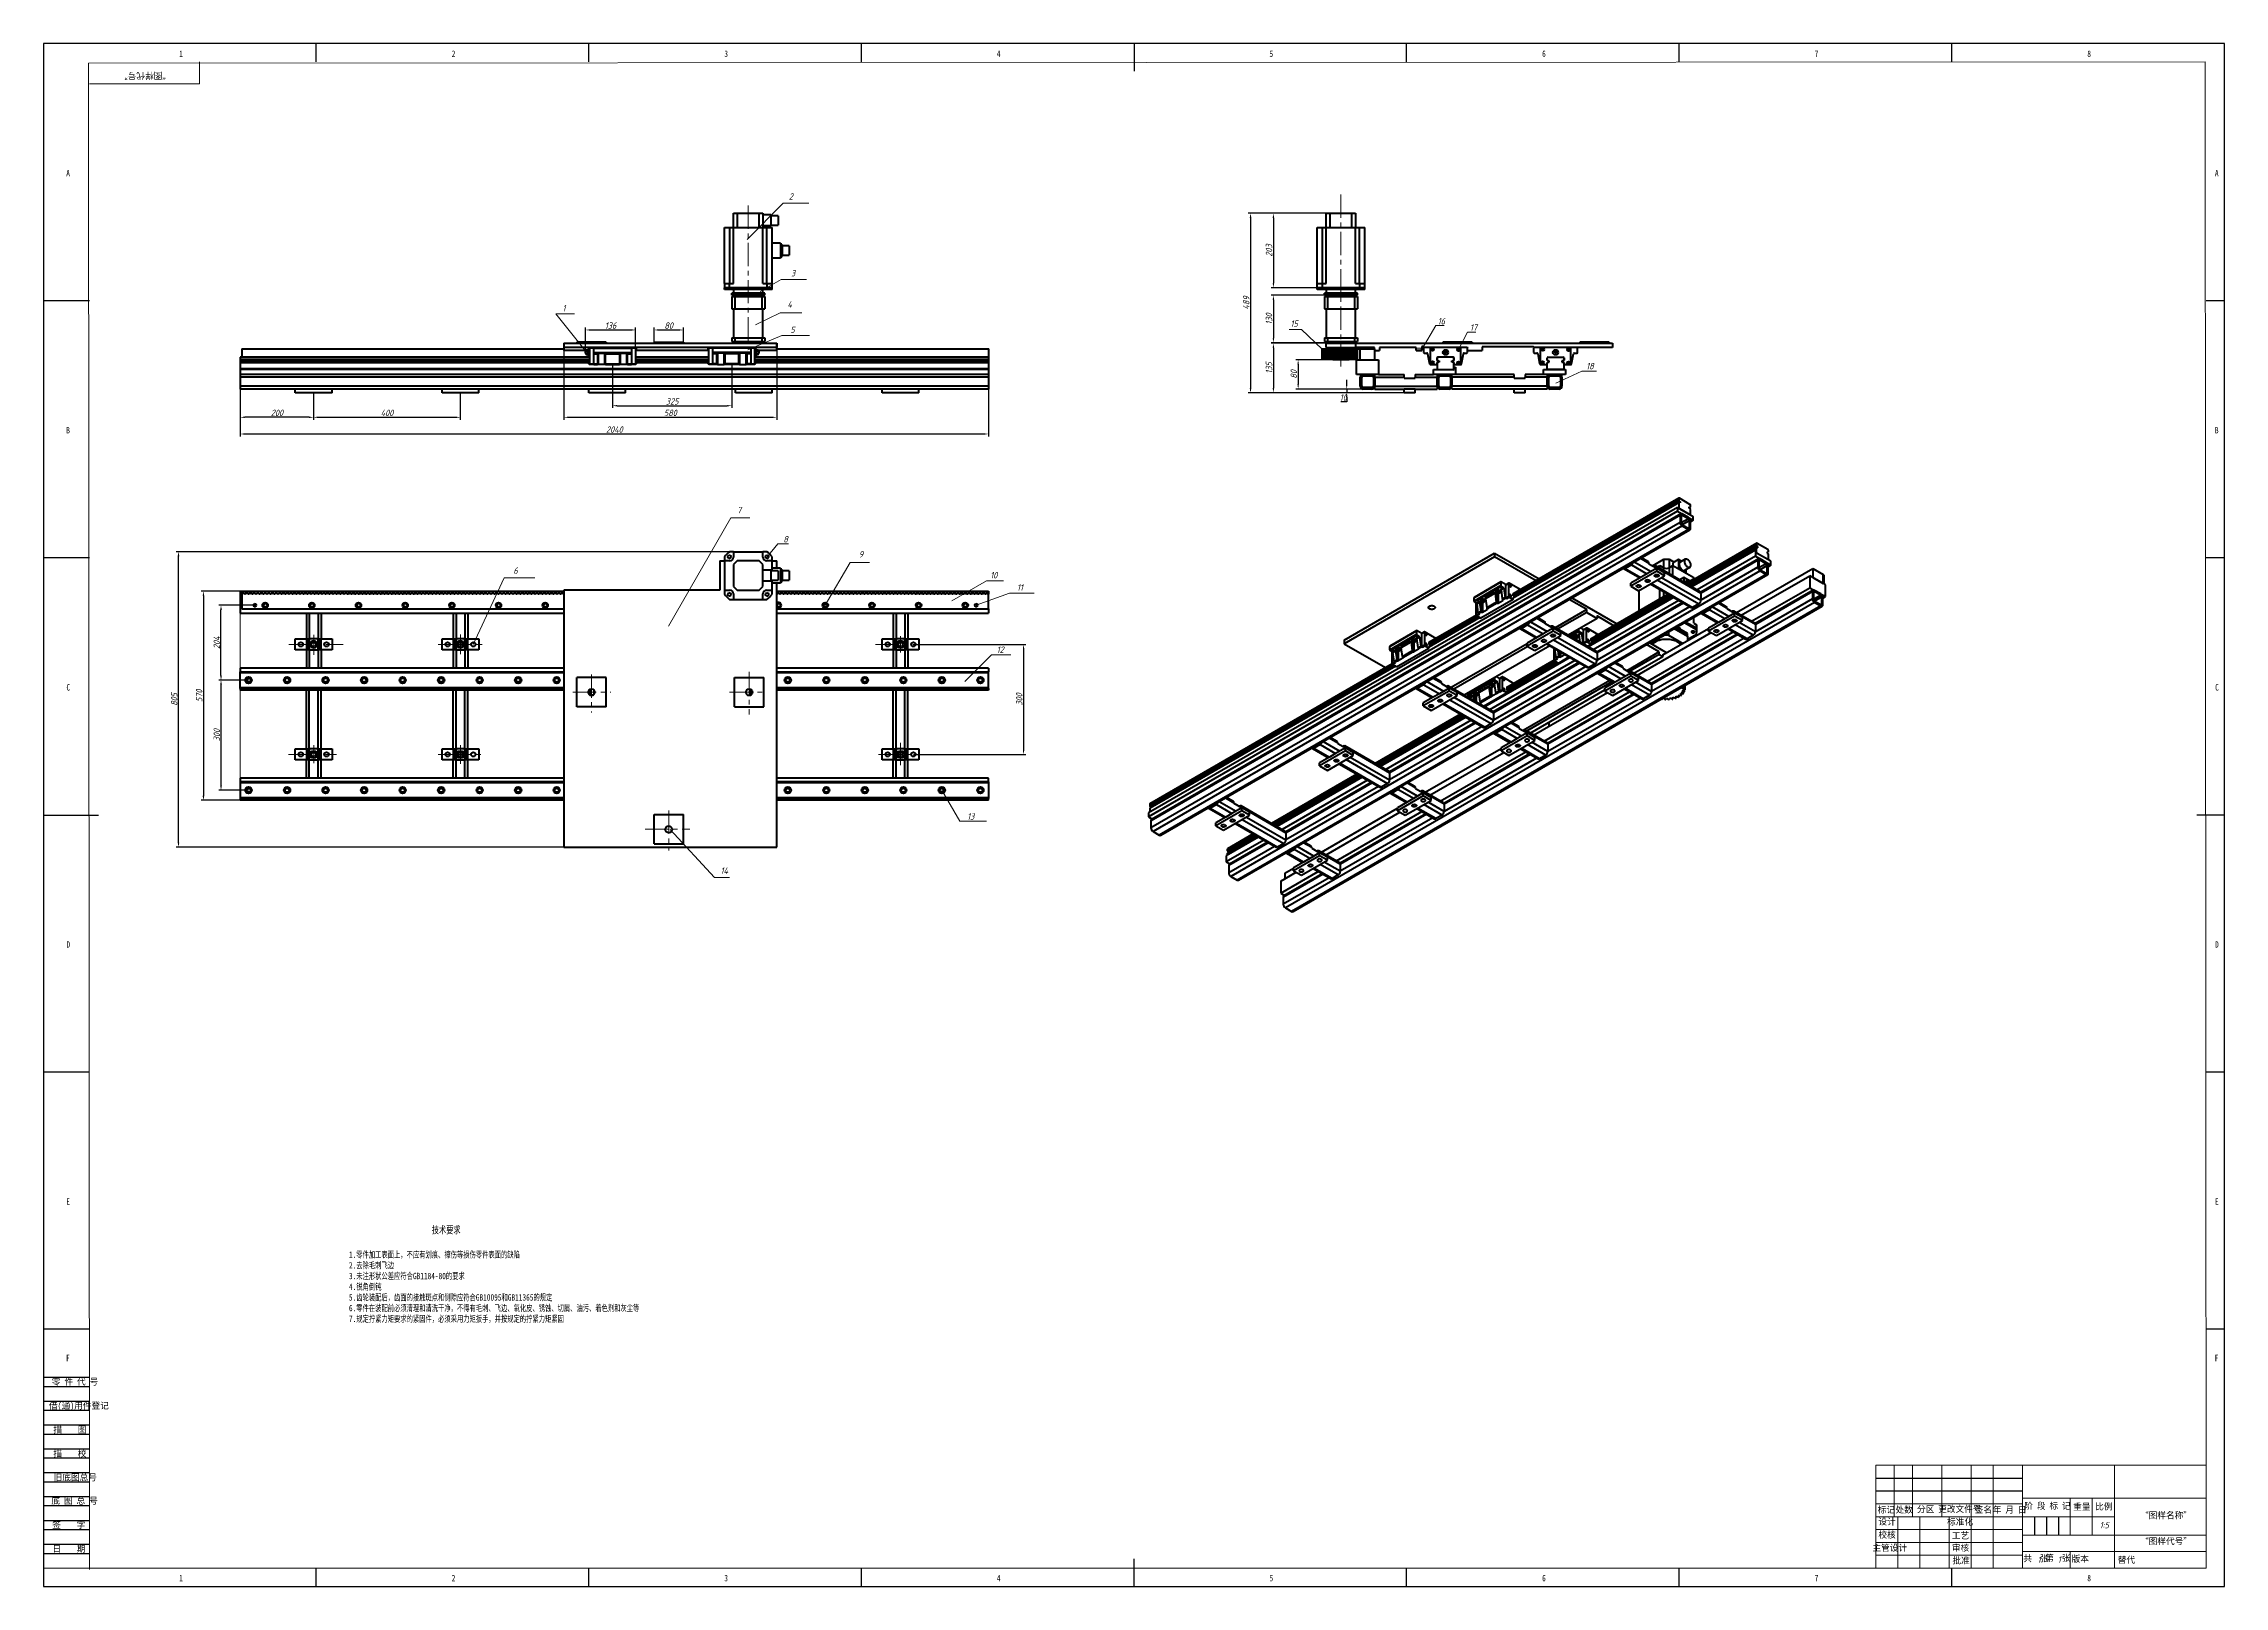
# Model space of a CAD drawing. Header units: millimetres. Extents: x 0 to 1189, y 0 to 841.
import ezdxf

# ---------------------------------------------------------------- set-up
doc = ezdxf.new("R2010")
doc.units = ezdxf.units.MM
doc.header["$PDSIZE"] = -1
doc.linetypes.add('CENTERX2', pattern=[20.32, 12.7, -2.54, 2.54, -2.54])
for name, color, linetype in [('10', 7, 'Continuous'), ('5', 7, 'Continuous'), ('9', 7, 'Continuous'), ('SLD-0', 7, 'Continuous')]:
    doc.layers.add(name, color=color, linetype=linetype)
for name, color, linetype, lineweight in [('中心线层', 1, 'CENTERX2', 15), ('标注层', 4, 'Continuous', 15), ('细线层', 4, 'Continuous', 15), ('轮廓实线层', 7, 'Continuous', 40)]:
    doc.layers.add(name, color=color, linetype=linetype, lineweight=lineweight)
doc.styles.add('SLDTEXTSTYLE0', font='TXT', dxfattribs={"width": 0.7})
doc.styles.get("Standard").update_dxf_attribs({"font": 'gbeitc.shx', "height": 3.5})
doc.styles.add('中文', font='hyswlongfangsong.ttf', dxfattribs={"height": 3.5})
doc.styles.add('名称', font='', dxfattribs={"width": 0.7, "height": 4})
doc.styles.get('名称').set_extended_font_data('STFangsong')
doc.dimstyles.new('ISO-25', dxfattribs={"dimtxt": 3.5, "dimasz": 2.5, "dimexe": 1.25, "dimexo": 0, "dimtad": 1, "dimtoh": 1, "dimdec": 1, "dimlfac": 5, "dimdsep": 46, "dimtxsty": 'Standard', "dimcen": 2.5, "dimadec": 0, "dimazin": 0, "dimtfac": 1, "dimtdec": 1, "dimtmove": 0, "dimatfit": 3, "dimfxl": 1, "dimarcsym": 0})

msp = doc.modelspace()

# ---------------------------------------------------------------- texts
at = {"layer": '10', "char_height": 3.5, "attachment_point": 2, "style": '中文'}
for s, insert in [('“图样名称”', (1157.169, 40.511)), ('校核', (1005.086, 29.855)), ('“图样代号”', (1157.172, 26.366)), ('主管设计', (1006.555, 22.757))]:
    msp.add_mtext(s, dxfattribs=dict(at, insert=insert))
at = {"layer": '10', "char_height": 3.5, "attachment_point": 1}
for insert in [(1087.141, 16.27), (1098.163, 16.393)]:
    msp.add_mtext('1', dxfattribs=dict(at, insert=insert))
at = {"layer": '10', "color": 7, "insert": (1110.41, 16.76), "char_height": 3.5, "attachment_point": 2, "style": '中文'}
msp.add_mtext('版本', dxfattribs=at)
at = {"layer": '9', "color": 7, "char_height": 3.5}
for s, insert, attachment_point, style in [('1', (74.93, 837.262), 2, 'SLDTEXTSTYLE0'), ('2', (223.512, 837.262), 2, 'SLDTEXTSTYLE0'), ('3', (372.137, 837.262), 2, 'SLDTEXTSTYLE0'), ('4', (520.75, 837.262), 2, 'SLDTEXTSTYLE0'), ('5', (669.387, 837.262), 2, 'SLDTEXTSTYLE0'), ('6', (818.014, 837.262), 2, 'SLDTEXTSTYLE0'), ('7', (966.628, 837.262), 2, 'SLDTEXTSTYLE0'), ('8', (1115.261, 837.262), 2, 'SLDTEXTSTYLE0'), ('A', (13.337, 772.178), 2, 'SLDTEXTSTYLE0'), ('A', (1184.837, 772.178), 2, 'SLDTEXTSTYLE0'), ('B', (13.343, 632.012), 2, 'SLDTEXTSTYLE0'), ('B', (1184.843, 632.012), 2, 'SLDTEXTSTYLE0'), ('C', (13.449, 491.845), 2, 'SLDTEXTSTYLE0'), ('C', (1184.949, 491.845), 2, 'SLDTEXTSTYLE0'), ('D', (13.444, 351.678), 2, 'SLDTEXTSTYLE0'), ('D', (1184.944, 351.678), 2, 'SLDTEXTSTYLE0'), ('E', (13.341, 211.512), 2, 'SLDTEXTSTYLE0'), ('E', (1184.841, 211.512), 2, 'SLDTEXTSTYLE0'), ('F', (13.247, 126.262), 2, 'SLDTEXTSTYLE0'), ('F', (1184.747, 126.262), 2, 'SLDTEXTSTYLE0'), ('零 件 代 号', (4.482, 113.36), 1, '中文'), ('借(通)用件登记', (2.933, 100.276), 1, '中文'), ('描    图', (14.352, 87.176), 2, '中文'), ('描    校', (14.319, 74.137), 2, '中文'), ('旧底图总号', (5.459, 61.201), 1, '中文'), ('底 图 总 号', (4.212, 48.433), 1, '中文'), ('签    字', (13.706, 35.193), 2, '中文'), ('标记', (1004.718, 43.563), 2, '中文'), ('设计', (1005.086, 37.076), 2, '中文'), ('处数', (1014.393, 43.563), 2, '中文'), ('分区', (1026.15, 43.807), 2, '中文'), ('更改文件号', (1044.766, 43.93), 2, '中文'), ('标准化', (1044.888, 36.954), 2, '中文'), ('签名', (1057.583, 43.593), 2, '中文'), ('年 月 日', (1071.954, 43.563), 2, '中文'), ('阶 段 标 记', (1092.529, 45.643), 2, '中文'), ('重量', (1111.267, 45.154), 2, '中文'), ('比例', (1123.269, 45.276), 2, '中文'), ('工艺', (1045.133, 29.488), 2, '中文'), ('日    期', (13.783, 22.233), 2, '中文'), ('审核', (1045.133, 22.757), 2, '中文'), ('批准', (1045.463, 15.856), 2, '中文'), ('共  张', (1086.283, 17.005), 2, '中文'), ('第  张', (1098.163, 17.249), 2, '中文'), ('1', (74.93, 6.262), 2, 'SLDTEXTSTYLE0'), ('2', (223.512, 6.262), 2, 'SLDTEXTSTYLE0'), ('3', (372.137, 6.262), 2, 'SLDTEXTSTYLE0'), ('4', (520.75, 6.262), 2, 'SLDTEXTSTYLE0'), ('5', (669.387, 6.262), 2, 'SLDTEXTSTYLE0'), ('6', (818.014, 6.262), 2, 'SLDTEXTSTYLE0'), ('7', (966.628, 6.262), 2, 'SLDTEXTSTYLE0'), ('8', (1115.261, 6.262), 2, 'SLDTEXTSTYLE0')]:
    msp.add_mtext(s, dxfattribs=dict(at, insert=insert, attachment_point=attachment_point, style=style))
at = {"layer": 'SLD-0', "insert": (55.32, 821.738), "char_height": 3.5, "attachment_point": 2, "rotation": 180, "style": '中文'}
msp.add_mtext('“图样代号”', dxfattribs=at)
at = {"layer": 'SLD-0', "insert": (1123.551, 35.158), "char_height": 3.5, "attachment_point": 2}
msp.add_mtext('1:5', dxfattribs=at)
at = {"layer": 'SLD-0', "insert": (1130.851, 16.188), "char_height": 3.5, "attachment_point": 1, "style": '中文'}
msp.add_mtext('替代', dxfattribs=at)
at = {"layer": '标注层', "char_height": 3.5, "attachment_point": 1}
for s, width, insert in [('2', 8.55422, (406.315, 759.432)), ('3', 10.98739, (407.49, 717.588)), ('1', 11.78468, (282.894, 698.568)), ('4', 10.09803, (405.514, 700.57)), ('15', 5.40607, (679.804, 690.105)), ('16', 3.39535, (760.107, 691.462)), ('5', 15.35337, (407.095, 686.723)), ('17', 2.9058, (777.685, 688.038)), ('18', 5.27092, (841.04, 666.977)), ('7', 10.12485, (378.109, 588.48)), ('8', 10.70602, (403.326, 572.577)), ('9', 5.01058, (444.457, 564.377)), ('6', 12.67262, (256.097, 555.468)), ('10', 6.11058, (516.13, 553.003)), ('11', 6.51833, (530.679, 546.281)), ('12', 5.92637, (519.632, 512.368)), ('13', 4.76096, (503.536, 421.47)), ('14', 7.28864, (369.077, 391.916))]:
    msp.add_mtext_dynamic_manual_height_columns(s, width=width, gutter_width=17.5, heights=[0], dxfattribs=dict(at, insert=insert))
at = {"layer": '标注层', "attachment_point": 1, "style": '名称'}
for s, width, insert, char_height in [('\\pi57.673;{\\fSimSun|b0|i0|c134|p2;技术要求}', 130.91705, (153.97, 196.338), 4), ('1.{\\fSimSun|b0|i0|c134|p2;零件加工表面上，不应有划痕、擦伤等损伤零件表面的缺陷\\P2.去除毛刺飞边\\P3.未注形状公差应符合GB1184-80的要求\\P4.锐角倒钝\\P5.齿轮装配后，齿面的接触斑点和侧隙应符合GB10095和GB11365的规定\\P6.零件在装配前必须清理和清洗干净，不得有毛刺、飞边、氧化皮、锈蚀、切屑、油污、着色剂和灰尘等\\P7.规定拧紧力矩要求的紧固件，必须采用力矩扳手，并按规定的拧紧力矩紧固}', 164.54175, (166.478, 182.625), 3.5)]:
    msp.add_mtext_dynamic_manual_height_columns(s, width=width, gutter_width=12.5, heights=[0], dxfattribs=dict(at, insert=insert, char_height=char_height))

# ---------------------------------------------------------------- blocks, each defined once
blk = doc.blocks.new('*D1')
at = {"layer": 'Defpoints', "color": 0, "transparency": 16777216}
for p in [(111.7, 494), (96.7, 434), (111.7, 434)]:
    blk.add_point(p, dxfattribs=at)
at = {"layer": '标注层', "color": 0, "lineweight": -2, "transparency": 16777216}
for p, q in [((111.7, 494), (95.5, 494)), ((96.7, 491.5), (96.7, 436.5)), ((111.7, 434), (95.5, 434))]:
    blk.add_line(p, q, dxfattribs=at)
at = {"layer": '标注层', "color": 0, "transparency": 16777216}
for points in [[(96.3, 491.5), (97.2, 491.5), (96.7, 494)], [(96.3, 436.5), (97.2, 436.5), (96.7, 434)]]:
    blk.add_solid(points, dxfattribs=at)
at = {"layer": '标注层', "color": 0, "transparency": 16777216, "insert": (94.4, 464), "char_height": 3.5, "attachment_point": 5, "rotation": 90}
blk.add_mtext('300', dxfattribs=at)
blk = doc.blocks.new('*D2')
at = {"layer": 'Defpoints', "color": 0, "transparency": 16777216}
for p in [(96.7, 534.8), (115.1, 534.8), (111.7, 494)]:
    blk.add_point(p, dxfattribs=at)
at = {"layer": '标注层', "color": 0, "lineweight": -2, "transparency": 16777216}
for p, q in [((115.1, 534.8), (95.5, 534.8)), ((96.7, 496.5), (96.7, 532.3)), ((111.7, 494), (95.5, 494))]:
    blk.add_line(p, q, dxfattribs=at)
at = {"layer": '标注层', "color": 0, "transparency": 16777216}
for points in [[(96.3, 532.3), (97.2, 532.3), (96.7, 534.8)], [(96.3, 496.5), (97.2, 496.5), (96.7, 494)]]:
    blk.add_solid(points, dxfattribs=at)
at = {"layer": '标注层', "color": 0, "transparency": 16777216, "insert": (94.4, 514.4), "char_height": 3.5, "attachment_point": 5, "rotation": 90}
blk.add_mtext('204', dxfattribs=at)
blk = doc.blocks.new('*D3')
at = {"layer": 'Defpoints', "color": 0, "transparency": 16777216}
for p in [(310.2, 666.1), (375.2, 666.1), (375.2, 643.6)]:
    blk.add_point(p, dxfattribs=at)
at = {"layer": '标注层', "color": 0, "lineweight": -2, "transparency": 16777216}
for p, q in [((310.2, 666.1), (310.2, 642.4)), ((375.2, 666.1), (375.2, 642.4)), ((312.7, 643.6), (372.7, 643.6))]:
    blk.add_line(p, q, dxfattribs=at)
at = {"layer": '标注层', "color": 0, "transparency": 16777216}
for points in [[(312.7, 644), (312.7, 643.2), (310.2, 643.6)], [(372.7, 644), (372.7, 643.2), (375.2, 643.6)]]:
    blk.add_solid(points, dxfattribs=at)
at = {"layer": '标注层', "color": 0, "transparency": 16777216, "insert": (342.7, 646), "char_height": 3.5, "attachment_point": 5}
blk.add_mtext('325', dxfattribs=at)
blk = doc.blocks.new('*D4')
at = {"layer": 'Defpoints', "color": 0, "transparency": 16777216}
for p in [(107.2, 652.7), (515.2, 652.7), (515.2, 628.2)]:
    blk.add_point(p, dxfattribs=at)
at = {"layer": '标注层', "color": 0, "lineweight": -2, "transparency": 16777216}
for p, q in [((107.2, 652.7), (107.2, 626.9)), ((515.2, 652.7), (515.2, 626.9)), ((109.7, 628.2), (512.7, 628.2))]:
    blk.add_line(p, q, dxfattribs=at)
at = {"layer": '标注层', "color": 0, "transparency": 16777216}
for points in [[(109.7, 628.6), (109.7, 627.8), (107.2, 628.2)], [(512.7, 628.6), (512.7, 627.8), (515.2, 628.2)]]:
    blk.add_solid(points, dxfattribs=at)
at = {"layer": '标注层', "color": 0, "transparency": 16777216, "insert": (311.2, 630.6), "char_height": 3.5, "attachment_point": 5}
blk.add_mtext('2040', dxfattribs=at)
blk = doc.blocks.new('*D5')
at = {"layer": 'Defpoints', "color": 0, "transparency": 16777216}
for p in [(107.2, 542.5), (87.1, 428.5), (107.2, 428.5)]:
    blk.add_point(p, dxfattribs=at)
at = {"layer": '标注层', "color": 0, "lineweight": -2, "transparency": 16777216}
for p, q in [((107.2, 542.5), (85.9, 542.5)), ((87.1, 540), (87.1, 431)), ((107.2, 428.5), (85.9, 428.5))]:
    blk.add_line(p, q, dxfattribs=at)
at = {"layer": '标注层', "color": 0, "transparency": 16777216}
for points in [[(86.7, 540), (87.6, 540), (87.1, 542.5)], [(86.7, 431), (87.6, 431), (87.1, 428.5)]]:
    blk.add_solid(points, dxfattribs=at)
at = {"layer": '标注层', "color": 0, "transparency": 16777216, "insert": (84.8, 485.5), "char_height": 3.5, "attachment_point": 5, "rotation": 90}
blk.add_mtext('570', dxfattribs=at)
blk = doc.blocks.new('*D6')
at = {"layer": 'Defpoints', "color": 0, "transparency": 16777216}
for p in [(283.7, 677.7), (399.7, 677.7), (399.7, 637.3)]:
    blk.add_point(p, dxfattribs=at)
at = {"layer": '标注层', "color": 0, "lineweight": -2, "transparency": 16777216}
for p, q in [((283.7, 677.7), (283.7, 636)), ((399.7, 677.7), (399.7, 636)), ((286.2, 637.3), (397.2, 637.3))]:
    blk.add_line(p, q, dxfattribs=at)
at = {"layer": '标注层', "color": 0, "transparency": 16777216}
for points in [[(286.2, 637.7), (286.2, 636.9), (283.7, 637.3)], [(397.2, 637.7), (397.2, 636.9), (399.7, 637.3)]]:
    blk.add_solid(points, dxfattribs=at)
at = {"layer": '标注层', "color": 0, "transparency": 16777216, "insert": (341.7, 639.7), "char_height": 3.5, "attachment_point": 5}
blk.add_mtext('580', dxfattribs=at)
blk = doc.blocks.new('*D7')
at = {"layer": 'Defpoints', "color": 0, "transparency": 16777216}
for p in [(699.3, 748.5), (658, 650.7), (741.8, 650.7)]:
    blk.add_point(p, dxfattribs=at)
at = {"layer": '标注层', "color": 0, "lineweight": -2, "transparency": 16777216}
for p, q in [((699.3, 748.5), (656.8, 748.5)), ((658, 746), (658, 653.2)), ((741.8, 650.7), (656.8, 650.7))]:
    blk.add_line(p, q, dxfattribs=at)
at = {"layer": '标注层', "color": 0, "transparency": 16777216}
for points in [[(657.6, 746), (658.5, 746), (658, 748.5)], [(657.6, 653.2), (658.5, 653.2), (658, 650.7)]]:
    blk.add_solid(points, dxfattribs=at)
at = {"layer": '标注层', "color": 0, "transparency": 16777216, "insert": (655.7, 699.6), "char_height": 3.5, "attachment_point": 5, "rotation": 90}
blk.add_mtext('489', dxfattribs=at)
blk = doc.blocks.new('*D8')
at = {"layer": 'Defpoints', "color": 0, "transparency": 16777216}
for p in [(699.3, 748.5), (670.5, 707.9), (694.3, 707.9)]:
    blk.add_point(p, dxfattribs=at)
at = {"layer": '标注层', "color": 0, "lineweight": -2, "transparency": 16777216}
for p, q in [((699.3, 748.5), (669.2, 748.5)), ((670.5, 746), (670.5, 710.4)), ((694.3, 707.9), (669.2, 707.9))]:
    blk.add_line(p, q, dxfattribs=at)
at = {"layer": '标注层', "color": 0, "transparency": 16777216}
for points in [[(670.1, 746), (670.9, 746), (670.5, 748.5)], [(670.1, 710.4), (670.9, 710.4), (670.5, 707.9)]]:
    blk.add_solid(points, dxfattribs=at)
at = {"layer": '标注层', "color": 0, "transparency": 16777216, "insert": (668.1, 728.2), "char_height": 3.5, "attachment_point": 5, "rotation": 90}
blk.add_mtext('203', dxfattribs=at)
blk = doc.blocks.new('*D11')
at = {"layer": 'Defpoints', "color": 0, "transparency": 16777216}
for p in [(698.3, 703.9), (670.5, 677.9), (699.3, 677.9)]:
    blk.add_point(p, dxfattribs=at)
at = {"layer": '标注层', "color": 0, "lineweight": -2, "transparency": 16777216}
for p, q in [((698.3, 703.9), (669.2, 703.9)), ((670.5, 701.4), (670.5, 680.4)), ((699.3, 677.9), (669.2, 677.9))]:
    blk.add_line(p, q, dxfattribs=at)
at = {"layer": '标注层', "color": 0, "transparency": 16777216}
for points in [[(670.1, 701.4), (670.9, 701.4), (670.5, 703.9)], [(670.1, 680.4), (670.9, 680.4), (670.5, 677.9)]]:
    blk.add_solid(points, dxfattribs=at)
at = {"layer": '标注层', "color": 0, "transparency": 16777216, "insert": (668.1, 690.9), "char_height": 3.5, "attachment_point": 5, "rotation": 90}
blk.add_mtext('130', dxfattribs=at)
blk = doc.blocks.new('*D13')
at = {"layer": 'Defpoints', "color": 0, "transparency": 16777216}
for p in [(710.5, 650.7), (741.8, 652.7), (741.8, 650.7)]:
    blk.add_point(p, dxfattribs=at)
at = {"layer": '标注层', "color": 0, "lineweight": -2, "transparency": 16777216}
for p, q in [((710.5, 655.2), (710.5, 657.7)), ((710.5, 645.7), (707.3, 645.7)), ((741.8, 652.7), (709.2, 652.7)), ((741.8, 650.7), (709.2, 650.7)), ((710.5, 652.7), (710.5, 650.7)), ((710.5, 648.2), (710.5, 645.7))]:
    blk.add_line(p, q, dxfattribs=at)
at = {"layer": '标注层', "color": 0, "transparency": 16777216}
for points in [[(710, 655.2), (710.9, 655.2), (710.5, 652.7)], [(710, 648.2), (710.9, 648.2), (710.5, 650.7)]]:
    blk.add_solid(points, dxfattribs=at)
at = {"layer": '标注层', "color": 0, "transparency": 16777216, "insert": (708.6, 648.1), "char_height": 3.5, "attachment_point": 5}
blk.add_mtext('10', dxfattribs=at)
blk = doc.blocks.new('*D14')
at = {"layer": 'Defpoints', "color": 0, "transparency": 16777216}
for p in [(715.8, 668.7), (684, 652.7), (719.4, 652.7)]:
    blk.add_point(p, dxfattribs=at)
at = {"layer": '标注层', "color": 0, "lineweight": -2, "transparency": 16777216}
for p, q in [((715.8, 668.7), (682.8, 668.7)), ((684, 666.2), (684, 655.2)), ((719.4, 652.7), (682.8, 652.7))]:
    blk.add_line(p, q, dxfattribs=at)
at = {"layer": '标注层', "color": 0, "transparency": 16777216}
for points in [[(683.6, 666.2), (684.4, 666.2), (684, 668.7)], [(683.6, 655.2), (684.4, 655.2), (684, 652.7)]]:
    blk.add_solid(points, dxfattribs=at)
at = {"layer": '标注层', "color": 0, "transparency": 16777216, "insert": (681.6, 660.7), "char_height": 3.5, "attachment_point": 5, "rotation": 90}
blk.add_mtext('80', dxfattribs=at)
blk = doc.blocks.new('*D15')
at = {"layer": 'Defpoints', "color": 0, "transparency": 16777216}
for p in [(73.5, 564), (374, 564), (283.7, 403)]:
    blk.add_point(p, dxfattribs=at)
at = {"layer": '标注层', "color": 0, "lineweight": -2, "transparency": 16777216}
for p, q in [((374, 564), (72.3, 564)), ((73.5, 405.5), (73.5, 561.5)), ((283.7, 403), (72.3, 403))]:
    blk.add_line(p, q, dxfattribs=at)
at = {"layer": '标注层', "color": 0, "transparency": 16777216}
for points in [[(73.1, 561.5), (74, 561.5), (73.5, 564)], [(73.1, 405.5), (74, 405.5), (73.5, 403)]]:
    blk.add_solid(points, dxfattribs=at)
at = {"layer": '标注层', "color": 0, "transparency": 16777216, "insert": (71.2, 483.5), "char_height": 3.5, "attachment_point": 5, "rotation": 90}
blk.add_mtext('805', dxfattribs=at)
blk = doc.blocks.new('*D16')
at = {"layer": 'Defpoints', "color": 0, "transparency": 16777216}
for p in [(474.2, 513.5), (474.2, 453.5), (534.3, 453.5)]:
    blk.add_point(p, dxfattribs=at)
at = {"layer": '标注层', "color": 0, "lineweight": -2, "transparency": 16777216}
for p, q in [((474.2, 513.5), (535.6, 513.5)), ((534.3, 511), (534.3, 456)), ((474.2, 453.5), (535.6, 453.5))]:
    blk.add_line(p, q, dxfattribs=at)
at = {"layer": '标注层', "color": 0, "transparency": 16777216}
for points in [[(533.9, 511), (534.7, 511), (534.3, 513.5)], [(533.9, 456), (534.7, 456), (534.3, 453.5)]]:
    blk.add_solid(points, dxfattribs=at)
at = {"layer": '标注层', "color": 0, "transparency": 16777216, "insert": (531.9, 483.5), "char_height": 3.5, "attachment_point": 5, "rotation": 90}
blk.add_mtext('300', dxfattribs=at)
blk = doc.blocks.new('*D17')
at = {"layer": 'Defpoints', "color": 0, "transparency": 16777216}
for p in [(147.2, 650.7), (227.2, 650.7), (227.2, 637.3)]:
    blk.add_point(p, dxfattribs=at)
at = {"layer": '标注层', "color": 0, "lineweight": -2, "transparency": 16777216}
for p, q in [((147.2, 650.7), (147.2, 636)), ((227.2, 650.7), (227.2, 636)), ((149.7, 637.3), (224.7, 637.3))]:
    blk.add_line(p, q, dxfattribs=at)
at = {"layer": '标注层', "color": 0, "transparency": 16777216}
for points in [[(149.7, 637.7), (149.7, 636.9), (147.2, 637.3)], [(224.7, 637.7), (224.7, 636.9), (227.2, 637.3)]]:
    blk.add_solid(points, dxfattribs=at)
at = {"layer": '标注层', "color": 0, "transparency": 16777216, "insert": (187.2, 639.7), "char_height": 3.5, "attachment_point": 5}
blk.add_mtext('400', dxfattribs=at)
blk = doc.blocks.new('*D18')
at = {"layer": 'Defpoints', "color": 0, "transparency": 16777216}
for p in [(107.2, 652.7), (147.2, 650.7), (107.2, 637.3)]:
    blk.add_point(p, dxfattribs=at)
at = {"layer": '标注层', "color": 0, "lineweight": -2, "transparency": 16777216}
for p, q in [((107.2, 652.7), (107.2, 636)), ((147.2, 650.7), (147.2, 636)), ((144.7, 637.3), (109.7, 637.3))]:
    blk.add_line(p, q, dxfattribs=at)
at = {"layer": '标注层', "color": 0, "transparency": 16777216}
for points in [[(109.7, 637.7), (109.7, 636.9), (107.2, 637.3)], [(144.7, 637.7), (144.7, 636.9), (147.2, 637.3)]]:
    blk.add_solid(points, dxfattribs=at)
at = {"layer": '标注层', "color": 0, "transparency": 16777216, "insert": (127.2, 639.7), "char_height": 3.5, "attachment_point": 5}
blk.add_mtext('200', dxfattribs=at)
blk = doc.blocks.new('*D19')
at = {"layer": 'Defpoints', "color": 0, "transparency": 16777216}
for p in [(322.7, 684.9), (295.5, 672.7), (322.7, 675.3)]:
    blk.add_point(p, dxfattribs=at)
at = {"layer": '标注层', "color": 0, "lineweight": -2, "transparency": 16777216}
for p, q in [((295.5, 672.7), (295.5, 686.2)), ((298, 684.9), (320.2, 684.9)), ((322.7, 675.3), (322.7, 686.2))]:
    blk.add_line(p, q, dxfattribs=at)
at = {"layer": '标注层', "color": 0, "transparency": 16777216}
for points in [[(298, 685.3), (298, 684.5), (295.5, 684.9)], [(320.2, 685.3), (320.2, 684.5), (322.7, 684.9)]]:
    blk.add_solid(points, dxfattribs=at)
at = {"layer": '标注层', "color": 0, "transparency": 16777216, "insert": (309.1, 687.3), "char_height": 3.5, "attachment_point": 5}
blk.add_mtext('136', dxfattribs=at)
blk = doc.blocks.new('*D20')
at = {"layer": 'Defpoints', "color": 0, "transparency": 16777216}
for p in [(699.3, 677.7), (670.5, 650.7), (741.8, 650.7)]:
    blk.add_point(p, dxfattribs=at)
at = {"layer": '标注层', "color": 0, "lineweight": -2, "transparency": 16777216}
for p, q in [((699.3, 677.7), (669.2, 677.7)), ((670.5, 675.2), (670.5, 653.2)), ((741.8, 650.7), (669.2, 650.7))]:
    blk.add_line(p, q, dxfattribs=at)
at = {"layer": '标注层', "color": 0, "transparency": 16777216}
for points in [[(670.1, 675.2), (670.9, 675.2), (670.5, 677.7)], [(670.1, 653.2), (670.9, 653.2), (670.5, 650.7)]]:
    blk.add_solid(points, dxfattribs=at)
at = {"layer": '标注层', "color": 0, "transparency": 16777216, "insert": (668.1, 664.2), "char_height": 3.5, "attachment_point": 5, "rotation": 90}
blk.add_mtext('135', dxfattribs=at)
blk = doc.blocks.new('*D21')
at = {"layer": 'Defpoints', "color": 0, "transparency": 16777216}
for p in [(332.8, 678.3), (348.8, 684.9), (348.8, 678.3)]:
    blk.add_point(p, dxfattribs=at)
at = {"layer": '标注层', "color": 0, "lineweight": -2, "transparency": 16777216}
for p, q in [((332.8, 678.3), (332.8, 686.2)), ((335.3, 684.9), (346.3, 684.9)), ((348.8, 678.3), (348.8, 686.2))]:
    blk.add_line(p, q, dxfattribs=at)
at = {"layer": '标注层', "color": 0, "transparency": 16777216}
for points in [[(335.3, 685.3), (335.3, 684.5), (332.8, 684.9)], [(346.3, 685.3), (346.3, 684.5), (348.8, 684.9)]]:
    blk.add_solid(points, dxfattribs=at)
at = {"layer": '标注层', "color": 0, "transparency": 16777216, "insert": (340.8, 687.3), "char_height": 3.5, "attachment_point": 5}
blk.add_mtext('80', dxfattribs=at)

# ---------------------------------------------------------------- dimensions: what is measured, and where the dimension line sits
at = {"layer": '标注层'}
for base, p1, p2, picture, middle in [((658.047, 650.703), (699.346, 748.503), (741.846, 650.703), '*D7', (658.047, 699.603)), ((670.48, 650.703), (699.346, 677.703), (741.846, 650.703), '*D20', (670.48, 664.203)), ((684, 652.703), (715.846, 668.703), (719.445, 652.703), '*D14', (684, 660.703)), ((96.744, 534.818), (111.741, 494.018), (115.081, 534.818), '*D2', (96.744, 514.418)), ((534.303, 453.518), (474.241, 513.518), (474.241, 453.518), '*D16', (534.303, 483.518))]:
    dim = msp.add_linear_dim(base=base, p1=p1, p2=p2, angle=90, dimstyle='ISO-25', dxfattribs=at)
    dim.commit()
    dim.dimension.update_dxf_attribs({"geometry": picture, "text_midpoint": middle, "dimtype": 160})
for base, p1, p2, picture, middle in [((670.48, 707.903), (699.346, 748.503), (694.346, 707.903), '*D8', (668.105, 728.203)), ((670.48, 677.903), (698.346, 703.903), (699.346, 677.903), '*D11', (668.105, 690.903)), ((710.454, 650.703), (741.846, 652.703), (741.846, 650.703), '*D13', (708.589, 648.078)), ((73.548, 564.018), (283.701, 403.018), (374.04, 564.018), '*D15', (71.173, 483.518)), ((87.142, 428.518), (107.241, 542.518), (107.241, 428.518), '*D5', (84.767, 485.518)), ((96.744, 434.018), (111.741, 494.018), (111.741, 434.018), '*D1', (94.369, 464.018))]:
    dim = msp.add_linear_dim(base=base, p1=p1, p2=p2, angle=90, dimstyle='ISO-25', dxfattribs=at)
    dim.commit()
    dim.dimension.update_dxf_attribs({"geometry": picture, "text_midpoint": middle})
for base, p1, p2, picture, middle in [((322.701, 684.93), (295.501, 672.703), (322.701, 675.303), '*D19', (309.101, 684.93)), ((515.241, 628.189), (107.241, 652.703), (515.241, 652.703), '*D4', (311.241, 628.189))]:
    dim = msp.add_linear_dim(base=base, p1=p1, p2=p2, dimstyle='ISO-25', dxfattribs=at)
    dim.commit()
    dim.dimension.update_dxf_attribs({"geometry": picture, "text_midpoint": middle, "dimtype": 160})
dim = msp.add_aligned_dim(p1=(332.821, 678.303), p2=(348.821, 678.303), distance=6.628, dimstyle='ISO-25', dxfattribs=at)
dim.commit()
dim.dimension.update_dxf_attribs({"geometry": '*D21', "text_midpoint": (340.821, 687.305)})
for base, p1, p2, picture, middle in [((399.701, 637.281), (283.701, 677.703), (399.701, 677.703), '*D6', (341.701, 639.656)), ((375.201, 643.607), (310.201, 666.103), (375.201, 666.103), '*D3', (342.701, 645.982)), ((107.241, 637.281), (147.241, 650.703), (107.241, 652.703), '*D18', (127.241, 639.656)), ((227.241, 637.281), (147.241, 650.703), (227.241, 650.703), '*D17', (187.241, 639.656))]:
    dim = msp.add_linear_dim(base=base, p1=p1, p2=p2, dimstyle='ISO-25', dxfattribs=at)
    dim.commit()
    dim.dimension.update_dxf_attribs({"geometry": picture, "text_midpoint": middle})

# ---------------------------------------------------------------- linework, layer by layer
at = {"layer": '10', "color": 7}
for p, q in [((148.625, 831), (148.625, 841)), ((297.25, 831), (297.25, 841)), ((445.875, 831), (445.875, 841)), ((594.5, 841), (594.5, 831)), ((743.125, 831), (743.125, 841)), ((891.75, 831), (891.75, 841)), ((1040.375, 831), (1040.375, 841)), ((594.5, 831), (594.5, 826)), ((25, 700.833), (0, 700.833)), ((1189, 700.833), (1179, 700.833)), ((25, 560.667), (0, 560.667)), ((1189, 560.667), (1179, 560.667)), ((0, 420.5), (25, 420.5)), ((25, 420.5), (30, 420.5)), ((1179, 420.5), (1174, 420.5)), ((1189, 420.5), (1179, 420.5)), ((25, 280.333), (0, 280.333)), ((1189, 280.333), (1179, 280.333)), ((25, 140.167), (0, 140.167)), ((1189, 140.167), (1179, 140.167)), ((0, 114), (25, 114)), ((0, 109), (25, 109)), ((0, 101), (25, 101)), ((0, 96), (25, 96)), ((0, 88), (25, 88)), ((0, 83), (25, 83)), ((0, 75), (25, 75)), ((0, 70), (25, 70)), ((0, 62), (25, 62)), ((0, 57), (25, 57)), ((0, 49), (25, 49)), ((999, 59), (1079, 59)), ((999, 52), (1079, 52)), ((0, 44), (25, 44)), ((0, 36), (25, 36)), ((1085.5, 38), (1085.5, 28)), ((1092, 38), (1092, 28)), ((1098.5, 38), (1098.5, 28)), ((0, 31), (25, 31)), ((0, 23), (25, 23)), ((0, 18), (25, 18)), ((594.5, 10), (594.5, 15)), ((148.625, 0), (148.625, 10)), ((297.25, 0), (297.25, 10)), ((445.875, 0), (445.875, 10)), ((594.5, 0), (594.5, 10)), ((743.125, 0), (743.125, 10)), ((891.75, 0), (891.75, 10)), ((1040.375, 0), (1040.375, 10))]:
    msp.add_line(p, q, dxfattribs=at)
at = {"layer": '10', "color": 7, "lineweight": 15}
for p, q in [((999, 66), (999, 10)), ((1009, 66), (1009, 38)), ((1019, 66), (1019, 38)), ((1035, 66), (1035, 38)), ((1051, 66), (1051, 10)), ((1063, 66), (1063, 10)), ((1079, 66), (1079, 10)), ((1129, 66), (1129, 38)), ((1079, 48), (1179, 48)), ((1105, 48), (1105, 28)), ((1117, 48), (1117, 28)), ((999, 45), (1079, 45)), ((999, 38), (1129, 38)), ((1011, 38), (1011, 10)), ((1023, 38), (1023, 10)), ((1039, 38), (1039, 10)), ((1129, 38), (1129, 10)), ((999, 31), (1079, 31)), ((999, 24), (1079, 24)), ((1079, 28), (1179, 28)), ((999, 17), (1079, 17)), ((1079, 18.982), (1179, 18.982))]:
    msp.add_line(p, q, dxfattribs=at)
at = {"layer": '5', "color": 7, "lineweight": 15}
for p, q in [((1178.45, 831.05), (24.451, 830.269)), ((24.451, 830.269), (25.006, 9.269)), ((85, 819), (85, 831)), ((1179.006, 10), (1178.45, 831.05)), ((25, 819), (85, 819)), ((999, 66), (1179, 66)), ((0, 10), (1179.006, 10))]:
    msp.add_line(p, q, dxfattribs=at)
at = {"layer": '9', "color": 7}
for p, q in [((1189, 841), (0, 841)), ((0, 841), (0, 0)), ((1189, 0), (1189, 841)), ((0, 0), (1189, 0))]:
    msp.add_line(p, q, dxfattribs=at)
at = {"layer": 'SLD-0', "lineweight": 15}
msp.add_line((1105, 18.982), (1105, 10), dxfattribs=at)
at = {"layer": '中心线层'}
for p, q in [((384.201, 752.781), (384.201, 676.665)), ((707.346, 758.672), (707.346, 664.966)), ((133.632, 513.518), (163.246, 513.518)), ((147.241, 518.753), (147.241, 507.827)), ((215.164, 513.518), (239.047, 513.518)), ((227.241, 518.968), (227.241, 508.115)), ((453.548, 513.518), (479.432, 513.518)), ((467.16, 517.928), (467.16, 509.006)), ((298.701, 497.16), (298.701, 476.356)), ((384.701, 498.507), (384.701, 475.331)), ((288.505, 487.418), (309.251, 487.418)), ((374.005, 487.418), (394.032, 487.418)), ((133.443, 453.518), (159.669, 453.518)), ((147.241, 458.589), (147.241, 448.813)), ((215.117, 453.518), (238.457, 453.518)), ((227.241, 458.593), (227.241, 448.314)), ((455.269, 453.518), (479.093, 453.518)), ((467.241, 459.76), (467.241, 447.726)), ((340.821, 422.922), (340.821, 401.129)), ((327.917, 412.726), (352.35, 412.726))]:
    msp.add_line(p, q, dxfattribs=at)
at = {"layer": '标注层'}
for p, q in [((383.607, 734.135), (403.209, 754.096)), ((403.209, 754.096), (417.134, 754.096)), ((390.754, 705.902), (402.096, 712.451)), ((402.096, 712.451), (415.978, 712.451)), ((295.964, 672.728), (279.283, 693.648)), ((279.283, 693.648), (289.533, 693.648)), ((388.192, 687.724), (401.632, 694.228)), ((401.632, 694.228), (413.362, 694.228)), ((383.996, 674.075), (402.436, 681.873)), ((402.436, 681.873), (417.493, 681.873)), ((685.734, 685.193), (679.116, 685.193)), ((697.156, 674.503), (685.734, 685.193)), ((751.576, 674.55), (758.983, 687.379)), ((758.983, 687.379), (763.535, 687.379)), ((771.443, 674.181), (776.248, 683.662)), ((776.248, 683.662), (780.801, 683.662)), ((824.475, 655.826), (838.715, 662.449)), ((838.715, 662.449), (846.601, 662.449)), ((340.632, 523.353), (374.737, 582.424)), ((374.737, 582.424), (384.998, 582.424)), ((394.454, 561.271), (400.358, 568.329)), ((400.358, 568.329), (406.127, 568.329)), ((234.241, 513.518), (251.147, 549.75)), ((251.147, 549.75), (267.774, 549.75)), ((495.218, 537.284), (514.107, 548.19)), ((514.107, 548.19), (523.259, 548.19)), ((107.241, 542.518), (107.241, 428.518)), ((502.272, 493.227), (516.888, 507.833)), ((516.888, 507.833), (527.308, 507.833)), ((341.649, 412.635), (365.694, 386.355)), ((365.694, 386.355), (374.003, 386.355))]:
    msp.add_line(p, q, dxfattribs=at)
at = {"layer": '细线层'}
for p, q in [((751.346, 674.903), (748.346, 674.903)), ((751.346, 674.103), (748.346, 674.103)), ((426.171, 534.818), (439.666, 558.192)), ((439.666, 558.192), (450.368, 558.192)), ((508.481, 534.818), (526.562, 541.423)), ((526.562, 541.423), (540.088, 541.423)), ((489.741, 434.018), (499.516, 417.088)), ((499.516, 417.088), (514.068, 417.088))]:
    msp.add_line(p, q, dxfattribs=at)
at = {"layer": '轮廓实线层', "color": 7, "linetype": 'Continuous', "lineweight": 40}
for p, q in [((371.201, 710.303), (371.201, 740.703)), ((371.201, 740.703), (374.201, 740.703)), ((374.201, 710.303), (374.201, 740.703)), ((374.201, 740.703), (376.201, 740.703)), ((376.201, 740.703), (376.201, 748.503)), ((376.201, 748.503), (378.201, 748.503)), ((376.201, 710.303), (376.201, 740.703)), ((376.201, 740.703), (392.201, 740.703)), ((378.201, 748.503), (378.201, 740.703)), ((378.201, 748.503), (390.201, 748.503)), ((390.201, 740.703), (390.201, 748.503)), ((390.201, 748.503), (392.201, 748.503)), ((392.201, 748.503), (392.201, 740.703)), ((396.501, 747.603), (392.201, 747.603)), ((396.501, 741.603), (392.201, 741.603)), ((392.201, 710.303), (392.201, 740.703)), ((392.201, 740.703), (394.201, 740.703)), ((394.201, 740.703), (394.201, 710.303)), ((394.201, 740.703), (397.201, 740.703)), ((396.501, 747.603), (396.501, 741.603)), ((400.501, 747.103), (396.501, 747.103)), ((396.501, 742.103), (400.501, 742.103)), ((397.201, 710.303), (397.201, 740.703)), ((400.501, 747.103), (400.501, 742.103)), ((694.346, 710.303), (694.346, 740.703)), ((694.346, 740.703), (697.346, 740.703)), ((697.346, 710.303), (697.346, 740.703)), ((697.346, 740.703), (699.346, 740.703)), ((699.346, 740.703), (699.346, 748.503)), ((699.346, 748.503), (701.346, 748.503)), ((699.346, 710.303), (699.346, 740.703)), ((699.346, 740.703), (715.346, 740.703)), ((701.346, 748.503), (701.346, 740.703)), ((701.346, 748.503), (713.346, 748.503)), ((713.346, 740.703), (713.346, 748.503)), ((713.346, 748.503), (715.346, 748.503)), ((715.346, 748.503), (715.346, 740.703)), ((715.346, 710.303), (715.346, 740.703)), ((715.346, 740.703), (717.346, 740.703)), ((717.346, 740.703), (717.346, 710.303)), ((717.346, 740.703), (720.346, 740.703)), ((720.346, 710.303), (720.346, 740.703)), ((401.801, 732.303), (397.201, 732.303)), ((401.801, 732.303), (401.801, 724.103)), ((402.401, 731.703), (401.801, 731.703)), ((402.401, 728.203), (402.401, 731.703)), ((402.801, 731.203), (402.401, 731.203)), ((402.401, 724.703), (402.401, 728.203)), ((402.801, 728.203), (402.801, 731.203)), ((406.401, 730.703), (402.801, 730.703)), ((402.801, 725.203), (402.801, 728.203)), ((402.801, 725.703), (406.401, 725.703)), ((406.401, 730.703), (406.401, 728.203)), ((406.401, 728.203), (406.401, 725.703)), ((401.801, 724.103), (397.201, 724.103)), ((401.801, 724.703), (402.401, 724.703)), ((402.401, 725.203), (402.801, 725.203)), ((371.201, 710.303), (371.201, 707.903)), ((371.201, 710.303), (374.04, 710.303)), ((371.201, 706.903), (371.201, 707.903)), ((374.04, 707.903), (371.201, 707.903)), ((374.04, 706.903), (371.201, 706.903)), ((374.04, 707.903), (374.04, 710.303)), ((374.04, 710.303), (376.201, 710.303)), ((374.04, 706.903), (374.04, 707.903)), ((394.363, 707.903), (374.04, 707.903)), ((394.363, 706.903), (374.04, 706.903)), ((375.201, 703.903), (375.201, 704.903)), ((377.042, 704.903), (375.201, 704.903)), ((377.042, 703.903), (375.201, 703.903)), ((375.201, 703.203), (375.201, 696.503)), ((375.201, 703.203), (376.883, 703.203)), ((376.201, 706.903), (376.201, 704.903)), ((376.201, 703.903), (376.201, 703.203)), ((376.883, 703.203), (376.883, 696.503)), ((376.883, 703.203), (391.52, 703.203)), ((377.042, 703.903), (377.042, 704.903)), ((391.36, 704.903), (377.042, 704.903)), ((391.36, 703.903), (377.042, 703.903)), ((391.36, 703.903), (391.36, 704.903)), ((393.201, 704.903), (391.36, 704.903)), ((393.201, 703.903), (391.36, 703.903)), ((391.52, 703.203), (391.52, 696.503)), ((391.52, 703.203), (393.201, 703.203)), ((392.201, 710.303), (394.363, 710.303)), ((392.201, 704.903), (392.201, 706.903)), ((392.201, 703.203), (392.201, 703.903)), ((393.201, 703.903), (393.201, 704.903)), ((393.201, 703.203), (393.201, 696.503)), ((394.363, 710.303), (394.363, 707.903)), ((394.363, 710.303), (397.201, 710.303)), ((394.363, 706.903), (394.363, 707.903)), ((397.201, 707.903), (394.363, 707.903)), ((397.201, 706.903), (394.363, 706.903)), ((397.201, 707.903), (397.201, 710.303)), ((397.201, 706.903), (397.201, 707.903)), ((694.346, 707.903), (694.346, 710.303)), ((694.346, 710.303), (697.185, 710.303)), ((694.346, 706.903), (694.346, 707.903)), ((697.185, 707.903), (694.346, 707.903)), ((697.185, 706.903), (694.346, 706.903)), ((697.185, 707.903), (697.185, 710.303)), ((697.185, 710.303), (699.346, 710.303)), ((697.185, 706.903), (697.185, 707.903)), ((717.507, 707.903), (697.185, 707.903)), ((717.507, 706.903), (697.185, 706.903)), ((698.346, 703.903), (698.346, 704.903)), ((700.187, 704.903), (698.346, 704.903)), ((700.187, 703.903), (698.346, 703.903)), ((698.346, 703.203), (698.346, 696.503)), ((698.346, 703.203), (700.028, 703.203)), ((699.346, 706.903), (699.346, 704.903)), ((699.346, 703.903), (699.346, 703.203)), ((700.028, 703.203), (700.028, 696.503)), ((700.028, 703.203), (714.665, 703.203)), ((700.187, 703.903), (700.187, 704.903)), ((714.505, 704.903), (700.187, 704.903)), ((714.505, 703.903), (700.187, 703.903)), ((714.505, 703.903), (714.505, 704.903)), ((716.346, 704.903), (714.505, 704.903)), ((716.346, 703.903), (714.505, 703.903)), ((714.665, 703.203), (714.665, 696.503)), ((714.665, 703.203), (716.346, 703.203)), ((715.346, 710.303), (717.507, 710.303)), ((715.346, 704.903), (715.346, 706.903)), ((715.346, 703.203), (715.346, 703.903)), ((716.346, 703.903), (716.346, 704.903)), ((716.346, 703.203), (716.346, 696.503)), ((717.507, 710.303), (717.507, 707.903)), ((717.507, 710.303), (720.346, 710.303)), ((717.507, 706.903), (717.507, 707.903)), ((720.346, 707.903), (717.507, 707.903)), ((720.346, 706.903), (717.507, 706.903)), ((720.346, 707.903), (720.346, 710.303)), ((720.346, 706.903), (720.346, 707.903)), ((375.201, 696.503), (376.883, 696.503)), ((376.201, 696.503), (376.201, 680.703)), ((376.883, 696.503), (391.52, 696.503)), ((391.52, 696.503), (393.201, 696.503)), ((392.201, 680.703), (392.201, 696.503)), ((698.346, 696.503), (700.028, 696.503)), ((699.346, 696.503), (699.346, 680.703)), ((700.028, 696.503), (714.665, 696.503)), ((714.665, 696.503), (716.346, 696.503)), ((715.346, 680.703), (715.346, 696.503)), ((306.701, 678.303), (290.701, 678.303)), ((290.701, 678.303), (290.701, 677.703)), ((306.701, 678.303), (306.701, 677.703)), ((332.821, 678.303), (348.821, 678.303)), ((332.821, 678.303), (332.821, 677.703)), ((348.821, 678.303), (348.821, 677.703)), ((375.201, 680.703), (375.201, 678.703)), ((375.201, 680.703), (376.883, 680.703)), ((375.201, 678.703), (376.883, 678.703)), ((376.201, 678.703), (376.201, 677.903)), ((376.201, 677.903), (376.701, 677.903)), ((376.701, 678.303), (376.701, 677.703)), ((376.701, 678.303), (392.701, 678.303)), ((376.883, 680.703), (376.883, 678.703)), ((376.883, 680.703), (391.52, 680.703)), ((376.883, 678.703), (391.52, 678.703)), ((391.52, 680.703), (391.52, 678.703)), ((391.52, 680.703), (393.201, 680.703)), ((391.52, 678.703), (393.201, 678.703)), ((392.201, 678.303), (392.201, 678.703)), ((392.701, 678.303), (392.701, 677.703)), ((393.201, 680.703), (393.201, 678.703)), ((698.346, 680.703), (698.346, 678.703)), ((698.346, 680.703), (700.028, 680.703)), ((698.346, 678.703), (700.028, 678.703)), ((699.346, 678.703), (699.346, 677.903)), ((699.346, 677.903), (715.346, 677.903)), ((700.028, 680.703), (700.028, 678.703)), ((700.028, 680.703), (714.665, 680.703)), ((700.028, 678.703), (714.665, 678.703)), ((703.846, 677.903), (703.846, 677.703)), ((710.846, 677.703), (710.846, 677.903)), ((714.665, 680.703), (714.665, 678.703)), ((714.665, 680.703), (716.346, 680.703)), ((714.665, 678.703), (716.346, 678.703)), ((715.346, 677.903), (715.346, 678.703)), ((716.346, 680.703), (716.346, 678.703)), ((762.946, 678.303), (762.946, 677.703)), ((778.946, 678.303), (762.946, 678.303)), ((778.946, 678.303), (778.946, 677.703)), ((853.638, 678.303), (837.638, 678.303)), ((837.638, 678.303), (837.638, 677.703)), ((853.638, 678.303), (853.638, 677.703)), ((297.701, 670.103), (107.241, 670.103)), ((107.241, 670.103), (107.241, 669.703)), ((107.241, 669.703), (107.241, 668.503)), ((297.701, 668.503), (107.241, 668.503)), ((107.241, 668.503), (107.241, 668.103)), ((297.701, 668.103), (107.241, 668.103)), ((107.241, 668.103), (107.241, 667.303)), ((297.149, 667.303), (107.241, 667.303)), ((107.241, 667.303), (107.241, 666.903)), ((297.123, 666.903), (107.241, 666.903)), ((107.241, 666.903), (107.241, 663.703)), ((108.081, 674.703), (108.081, 670.103)), ((108.081, 674.703), (283.701, 674.703)), ((283.701, 677.703), (399.701, 677.703)), ((283.701, 677.703), (283.701, 675.303)), ((399.701, 675.303), (283.701, 675.303)), ((283.701, 675.303), (283.701, 673.703)), ((295.701, 673.703), (283.701, 673.703)), ((295.501, 672.703), (295.501, 673.103)), ((295.501, 672.303), (295.501, 672.703)), ((297.125, 674.103), (296.501, 674.103)), ((296.501, 671.303), (297.701, 671.303)), ((297.122, 674.305), (297.119, 674.306)), ((297.184, 674.261), (297.119, 674.271)), ((297.121, 674.217), (297.119, 674.225)), ((297.122, 674.224), (297.119, 674.225)), ((297.119, 674.192), (297.121, 674.164)), ((297.132, 674.189), (297.119, 674.19)), ((297.124, 674.111), (297.119, 674.11)), ((297.128, 674.077), (297.119, 674.075)), ((297.184, 667.125), (297.119, 667.135)), ((297.132, 667.053), (297.119, 667.054)), ((297.128, 666.941), (297.119, 666.94)), ((297.701, 674.903), (297.701, 675.303)), ((299.901, 674.903), (297.701, 674.903)), ((297.701, 674.903), (297.701, 666.503)), ((297.701, 666.503), (299.901, 666.503)), ((297.701, 666.103), (297.701, 666.503)), ((299.901, 666.103), (297.701, 666.103)), ((299.851, 675.253), (299.851, 675.303)), ((299.901, 675.253), (299.851, 675.253)), ((299.901, 674.903), (299.901, 675.303)), ((299.901, 674.903), (320.501, 674.903)), ((299.901, 672.703), (299.901, 674.903)), ((299.901, 672.703), (320.501, 672.703)), ((299.901, 672.303), (299.901, 672.703)), ((299.901, 672.303), (320.501, 672.303)), ((299.901, 671.972), (299.901, 672.303)), ((299.901, 671.972), (302.001, 671.972)), ((299.901, 666.433), (299.901, 671.972)), ((299.901, 666.433), (302.001, 666.433)), ((299.901, 666.103), (299.901, 666.433)), ((299.901, 666.103), (302.002, 666.103)), ((302.001, 672.303), (302.001, 671.972)), ((302.001, 671.972), (302.001, 666.433)), ((302.001, 666.433), (302.001, 666.104)), ((302.002, 666.103), (302.001, 666.104)), ((302.401, 666.103), (302.002, 666.103)), ((302.401, 672.303), (302.401, 666.103)), ((306.001, 666.103), (302.401, 666.103)), ((306.001, 666.103), (306.001, 672.303)), ((306.4, 666.103), (306.001, 666.103)), ((306.401, 666.104), (306.4, 666.103)), ((306.4, 666.103), (314.002, 666.103)), ((306.401, 671.972), (306.401, 672.303)), ((306.401, 671.972), (314.001, 671.972)), ((306.401, 666.433), (306.401, 671.972)), ((306.401, 666.433), (314.001, 666.433)), ((306.401, 666.104), (306.401, 666.433)), ((314.001, 672.303), (314.001, 671.972)), ((314.001, 671.972), (314.001, 666.433)), ((314.001, 666.433), (314.001, 666.104)), ((314.002, 666.103), (314.001, 666.104)), ((314.401, 666.103), (314.002, 666.103)), ((314.401, 672.303), (314.401, 666.103)), ((318.001, 666.103), (314.401, 666.103)), ((318.001, 666.103), (318.001, 672.303)), ((318.4, 666.103), (318.001, 666.103)), ((318.401, 666.104), (318.4, 666.103)), ((318.4, 666.103), (320.501, 666.103)), ((318.401, 671.972), (318.401, 672.303)), ((318.401, 671.972), (320.501, 671.972)), ((318.401, 666.433), (318.401, 671.972)), ((318.401, 666.433), (320.501, 666.433)), ((318.401, 666.104), (318.401, 666.433)), ((320.501, 675.303), (320.501, 674.903)), ((320.551, 675.253), (320.501, 675.253)), ((320.501, 674.903), (320.501, 672.703)), ((322.701, 674.903), (320.501, 674.903)), ((320.501, 672.703), (320.501, 672.303)), ((320.501, 672.303), (320.501, 671.972)), ((320.501, 671.972), (320.501, 666.433)), ((320.501, 666.503), (322.701, 666.503)), ((320.501, 666.433), (320.501, 666.103)), ((322.701, 666.103), (320.501, 666.103)), ((320.551, 675.253), (320.551, 675.303)), ((322.701, 675.303), (322.701, 674.903)), ((322.701, 674.903), (322.701, 666.503)), ((362.701, 670.103), (322.701, 670.103)), ((362.701, 668.503), (322.701, 668.503)), ((362.701, 668.103), (322.701, 668.103)), ((322.701, 666.503), (322.701, 666.103)), ((362.24, 673.703), (323.162, 673.703)), ((362.136, 667.303), (323.261, 667.303)), ((323.262, 674.081), (323.283, 674.078)), ((362.133, 666.903), (323.275, 666.903)), ((362.701, 674.903), (362.701, 675.303)), ((364.901, 674.903), (362.701, 674.903)), ((362.701, 666.503), (362.701, 674.903)), ((362.701, 666.503), (364.901, 666.503)), ((362.701, 666.103), (362.701, 666.503)), ((364.901, 666.103), (362.701, 666.103)), ((364.851, 675.303), (364.851, 675.253)), ((364.901, 675.253), (364.851, 675.253)), ((364.901, 674.903), (364.901, 675.303)), ((364.901, 672.703), (364.901, 674.903)), ((385.501, 674.903), (364.901, 674.903)), ((364.901, 672.303), (364.901, 672.703)), ((385.501, 672.703), (364.901, 672.703)), ((385.501, 672.303), (364.901, 672.303)), ((364.901, 671.972), (364.901, 672.303)), ((367.001, 671.972), (364.901, 671.972)), ((364.901, 666.433), (364.901, 671.972)), ((367.001, 666.433), (364.901, 666.433)), ((364.901, 666.103), (364.901, 666.433)), ((367.002, 666.103), (364.901, 666.103)), ((367.001, 671.972), (367.001, 672.303)), ((367.001, 666.433), (367.001, 671.972)), ((367.001, 666.104), (367.001, 666.433)), ((367.002, 666.103), (367.001, 666.104)), ((367.401, 666.103), (367.002, 666.103)), ((367.401, 672.303), (367.401, 666.103)), ((367.401, 666.103), (371.001, 666.103)), ((371.001, 666.103), (371.001, 672.303)), ((371.4, 666.103), (371.001, 666.103)), ((371.401, 666.104), (371.4, 666.103)), ((379.002, 666.103), (371.4, 666.103)), ((371.401, 672.303), (371.401, 671.972)), ((379.001, 671.972), (371.401, 671.972)), ((371.401, 671.972), (371.401, 666.433)), ((379.001, 666.433), (371.401, 666.433)), ((371.401, 666.433), (371.401, 666.104)), ((379.001, 671.972), (379.001, 672.303)), ((379.001, 666.433), (379.001, 671.972)), ((379.001, 666.104), (379.001, 666.433)), ((379.002, 666.103), (379.001, 666.104)), ((379.401, 666.103), (379.002, 666.103)), ((379.401, 672.303), (379.401, 666.103)), ((379.401, 666.103), (383.001, 666.103)), ((383.001, 666.103), (383.001, 672.303)), ((383.4, 666.103), (383.001, 666.103)), ((383.401, 666.104), (383.4, 666.103)), ((385.501, 666.103), (383.4, 666.103)), ((383.401, 672.303), (383.401, 671.972)), ((385.501, 671.972), (383.401, 671.972)), ((383.401, 671.972), (383.401, 666.433)), ((385.501, 666.433), (383.401, 666.433)), ((383.401, 666.433), (383.401, 666.104)), ((385.501, 675.303), (385.501, 674.903)), ((385.551, 675.253), (385.501, 675.253)), ((385.501, 674.903), (385.501, 672.703)), ((387.701, 674.903), (385.501, 674.903)), ((385.501, 672.703), (385.501, 672.303)), ((385.501, 672.303), (385.501, 671.972)), ((385.501, 671.972), (385.501, 666.433)), ((385.501, 666.503), (387.701, 666.503)), ((385.501, 666.433), (385.501, 666.103)), ((387.701, 666.103), (385.501, 666.103)), ((385.551, 675.303), (385.551, 675.253)), ((387.701, 675.303), (387.701, 674.903)), ((387.701, 666.503), (387.701, 674.903)), ((387.701, 671.303), (388.901, 671.303)), ((515.241, 670.103), (387.701, 670.103)), ((515.241, 668.503), (387.701, 668.503)), ((515.241, 668.103), (387.701, 668.103)), ((387.701, 666.503), (387.701, 666.103)), ((388.218, 674.121), (388.283, 674.11)), ((388.218, 667.031), (388.283, 667.021)), ((515.241, 666.903), (388.266, 666.903)), ((388.271, 674.192), (388.283, 674.192)), ((388.271, 667.103), (388.283, 667.102)), ((515.241, 667.303), (388.273, 667.303)), ((388.274, 674.304), (388.283, 674.306)), ((388.274, 667.215), (388.283, 667.216)), ((388.279, 674.27), (388.283, 674.271)), ((388.28, 674.305), (388.283, 674.271)), ((388.28, 674.157), (388.283, 674.157)), ((388.283, 674.19), (388.281, 674.217)), ((388.281, 674.164), (388.283, 674.157)), ((388.901, 674.103), (388.283, 674.103)), ((399.701, 673.703), (389.701, 673.703)), ((389.901, 673.103), (389.901, 672.303)), ((399.701, 677.703), (399.701, 675.303)), ((399.701, 675.303), (399.701, 677.703)), ((399.701, 677.703), (399.701, 677.703)), ((399.701, 673.703), (399.701, 675.303)), ((399.701, 675.303), (399.701, 675.303)), ((399.701, 674.703), (515.241, 674.703)), ((515.241, 674.703), (515.241, 670.103)), ((515.241, 674.703), (515.263, 674.703)), ((515.241, 670.103), (515.241, 669.703)), ((515.241, 669.703), (515.241, 668.503)), ((515.241, 668.703), (515.263, 668.703)), ((515.241, 668.503), (515.241, 668.103)), ((515.241, 668.103), (515.241, 667.303)), ((515.241, 667.303), (515.241, 666.903)), ((515.241, 666.903), (515.241, 663.703)), ((515.263, 668.703), (515.263, 674.703)), ((697.156, 668.903), (697.156, 674.503)), ((697.182, 674.503), (697.156, 674.503)), ((697.182, 668.903), (697.156, 668.903)), ((697.182, 668.903), (697.182, 674.503)), ((697.44, 674.503), (697.182, 674.503)), ((697.44, 668.903), (697.182, 668.903)), ((697.44, 668.903), (697.44, 674.503)), ((697.543, 674.503), (697.44, 674.503)), ((697.543, 668.903), (697.44, 668.903)), ((697.543, 668.903), (697.543, 674.503)), ((698.104, 674.503), (697.543, 674.503)), ((698.104, 668.903), (697.543, 668.903)), ((698.104, 668.903), (698.104, 674.503)), ((698.281, 674.503), (698.104, 674.503)), ((698.281, 668.903), (698.104, 668.903)), ((698.281, 668.903), (698.281, 674.503)), ((699.124, 674.503), (698.281, 674.503)), ((699.124, 668.903), (698.281, 668.903)), ((699.124, 668.903), (699.124, 674.503)), ((699.368, 674.503), (699.124, 674.503)), ((699.368, 668.903), (699.124, 668.903)), ((699.346, 675.303), (699.346, 677.703)), ((699.346, 677.703), (715.346, 677.703)), ((699.346, 675.303), (715.346, 675.303)), ((699.368, 668.903), (699.368, 674.503)), ((700.459, 674.503), (699.368, 674.503)), ((700.459, 668.903), (699.368, 668.903)), ((700.459, 668.903), (700.459, 674.503)), ((700.761, 674.503), (700.459, 674.503)), ((700.761, 668.903), (700.459, 668.903)), ((700.761, 668.903), (700.761, 674.503)), ((701.795, 674.503), (700.761, 674.503)), ((701.795, 668.903), (700.761, 668.903)), ((701.795, 668.903), (701.795, 674.503)), ((702.06, 674.503), (701.795, 674.503)), ((702.06, 668.903), (701.795, 668.903)), ((702.06, 668.903), (702.06, 674.503)), ((702.407, 674.503), (702.06, 674.503)), ((702.407, 668.903), (702.06, 668.903)), ((702.407, 668.903), (702.407, 674.503)), ((703.283, 674.503), (702.407, 674.503)), ((703.283, 668.903), (702.407, 668.903)), ((702.846, 674.703), (702.846, 674.503)), ((702.846, 674.703), (703.521, 674.703)), ((702.846, 668.903), (702.846, 668.703)), ((711.846, 668.703), (702.846, 668.703)), ((703.283, 668.903), (703.283, 674.503)), ((703.863, 674.503), (703.283, 674.503)), ((703.863, 668.903), (703.283, 668.903)), ((703.521, 674.703), (711.846, 674.703)), ((703.863, 668.903), (703.863, 674.503)), ((704.243, 674.503), (703.863, 674.503)), ((704.243, 668.903), (703.863, 668.903)), ((704.243, 668.903), (704.243, 674.503)), ((704.928, 674.503), (704.243, 674.503)), ((704.928, 668.903), (704.243, 668.903)), ((704.846, 674.703), (704.846, 675.303)), ((704.928, 668.903), (704.928, 674.503)), ((705.652, 674.503), (704.928, 674.503)), ((705.652, 668.903), (704.928, 668.903)), ((705.438, 674.703), (705.438, 675.303)), ((705.652, 668.903), (705.652, 674.503)), ((705.8, 674.503), (705.652, 674.503)), ((705.8, 668.903), (705.652, 668.903)), ((705.8, 668.903), (705.8, 674.503)), ((706.198, 674.503), (705.8, 674.503)), ((706.198, 668.903), (705.8, 668.903)), ((706.198, 668.903), (706.198, 674.503)), ((706.666, 674.503), (706.198, 674.503)), ((706.666, 668.903), (706.198, 668.903)), ((706.666, 668.903), (706.666, 674.503)), ((707.409, 674.503), (706.666, 674.503)), ((707.409, 668.903), (706.666, 668.903)), ((707.409, 668.903), (707.409, 674.503)), ((707.797, 674.503), (707.409, 674.503)), ((707.797, 668.903), (707.409, 668.903)), ((707.797, 668.903), (707.797, 674.503)), ((708.197, 674.503), (707.797, 674.503)), ((708.197, 668.903), (707.797, 668.903)), ((708.197, 668.903), (708.197, 674.503)), ((708.43, 674.503), (708.197, 674.503)), ((708.43, 668.903), (708.197, 668.903)), ((708.43, 668.903), (708.43, 674.503)), ((709.164, 674.503), (708.43, 674.503)), ((709.164, 668.903), (708.43, 668.903)), ((709.164, 668.903), (709.164, 674.503)), ((709.776, 674.503), (709.164, 674.503)), ((709.776, 668.903), (709.164, 668.903)), ((709.346, 674.703), (709.346, 675.303)), ((709.776, 668.903), (709.776, 674.503)), ((710.164, 674.503), (709.776, 674.503)), ((710.164, 668.903), (709.776, 668.903)), ((710.849, 674.503), (710.152, 674.503)), ((710.849, 668.903), (710.152, 668.903)), ((710.164, 668.903), (710.164, 674.503)), ((710.849, 668.903), (710.849, 674.503)), ((711.662, 674.503), (710.849, 674.503)), ((711.662, 668.903), (710.849, 668.903)), ((711.662, 668.903), (711.662, 674.503)), ((712.022, 674.503), (711.662, 674.503)), ((712.022, 668.903), (711.662, 668.903)), ((711.846, 674.503), (711.846, 674.703)), ((711.846, 668.703), (711.846, 668.903)), ((712.022, 668.903), (712.022, 674.503)), ((712.399, 674.503), (712.022, 674.503)), ((712.399, 668.903), (712.022, 668.903)), ((712.399, 668.903), (712.399, 674.503)), ((713.382, 674.503), (712.399, 674.503)), ((713.382, 668.903), (712.399, 668.903)), ((713.382, 668.903), (713.382, 674.503)), ((713.701, 674.503), (713.382, 674.503)), ((713.701, 668.903), (713.382, 668.903)), ((713.701, 668.903), (713.701, 674.503)), ((713.755, 674.503), (713.701, 674.503)), ((713.755, 668.903), (713.701, 668.903)), ((713.755, 668.903), (713.755, 674.503)), ((714.87, 674.503), (713.755, 674.503)), ((714.87, 668.903), (713.755, 668.903)), ((714.87, 668.903), (714.87, 674.503)), ((715.135, 674.503), (714.87, 674.503)), ((715.135, 668.903), (714.87, 668.903)), ((715.135, 668.903), (715.135, 674.503)), ((716.069, 674.503), (715.135, 674.503)), ((716.069, 668.903), (715.135, 668.903)), ((715.346, 677.703), (715.346, 675.303)), ((715.346, 677.703), (855.346, 677.703)), ((725.546, 675.303), (715.346, 675.303)), ((715.846, 668.703), (727.846, 668.703)), ((715.846, 660.703), (715.846, 668.703)), ((716.069, 668.903), (716.069, 674.503)), ((716.27, 674.503), (716.069, 674.503)), ((716.27, 668.903), (716.069, 668.903)), ((716.27, 668.903), (716.27, 674.503)), ((716.346, 674.503), (716.27, 674.503)), ((716.346, 668.903), (716.27, 668.903)), ((716.346, 668.703), (716.346, 674.703)), ((716.346, 674.703), (717.546, 674.703)), ((717.546, 674.703), (717.546, 668.703)), ((717.546, 674.703), (725.546, 674.703)), ((725.546, 674.703), (725.546, 675.303)), ((725.546, 674.703), (725.546, 668.703)), ((725.546, 673.703), (728.346, 673.703)), ((727.846, 668.703), (727.846, 660.703)), ((748.346, 675.303), (728.346, 675.303)), ((728.346, 675.303), (728.346, 673.703)), ((748.346, 673.703), (748.346, 675.303)), ((748.346, 673.703), (751.346, 673.703)), ((752.346, 675.903), (751.346, 675.903)), ((751.346, 675.903), (751.346, 673.703)), ((751.379, 674.903), (751.346, 674.845)), ((751.346, 674.16), (751.379, 674.103)), ((751.394, 674.903), (751.379, 674.903)), ((751.379, 674.55), (751.379, 674.903)), ((751.379, 674.103), (751.379, 674.55)), ((751.379, 674.103), (751.394, 674.103)), ((751.432, 674.837), (751.394, 674.903)), ((751.394, 674.55), (751.394, 674.903)), ((751.394, 674.103), (751.394, 674.55)), ((751.394, 674.103), (751.432, 674.168)), ((751.47, 674.903), (751.432, 674.837)), ((751.432, 674.542), (751.432, 674.837)), ((751.432, 674.168), (751.432, 674.542)), ((751.432, 674.168), (751.47, 674.103)), ((751.485, 674.903), (751.47, 674.903)), ((751.47, 674.55), (751.47, 674.903)), ((751.47, 674.103), (751.47, 674.55)), ((751.47, 674.103), (751.485, 674.103)), ((751.523, 674.837), (751.485, 674.903)), ((751.485, 674.55), (751.485, 674.903)), ((751.485, 674.103), (751.485, 674.55)), ((751.485, 674.103), (751.523, 674.168)), ((751.561, 674.903), (751.523, 674.837)), ((751.523, 674.542), (751.523, 674.837)), ((751.523, 674.168), (751.523, 674.542)), ((751.523, 674.168), (751.561, 674.103)), ((751.576, 674.903), (751.561, 674.903)), ((751.561, 674.55), (751.561, 674.903)), ((751.561, 674.103), (751.561, 674.55)), ((751.561, 674.103), (751.576, 674.103)), ((751.614, 674.837), (751.576, 674.903)), ((751.576, 674.55), (751.576, 674.903)), ((751.576, 674.103), (751.576, 674.55)), ((751.576, 674.103), (751.614, 674.168)), ((751.652, 674.903), (751.614, 674.837)), ((751.614, 674.542), (751.614, 674.837)), ((751.614, 674.168), (751.614, 674.542)), ((751.614, 674.168), (751.652, 674.103)), ((751.667, 674.903), (751.652, 674.903)), ((751.652, 674.55), (751.652, 674.903)), ((751.652, 674.103), (751.652, 674.55)), ((751.652, 674.103), (751.667, 674.103)), ((751.705, 674.837), (751.667, 674.903)), ((751.667, 674.55), (751.667, 674.903)), ((751.667, 674.103), (751.667, 674.55)), ((751.667, 674.103), (751.705, 674.168)), ((751.743, 674.903), (751.705, 674.837)), ((751.705, 674.542), (751.705, 674.837)), ((751.705, 674.168), (751.705, 674.542)), ((751.705, 674.168), (751.743, 674.103)), ((751.758, 674.903), (751.743, 674.903)), ((751.743, 674.55), (751.743, 674.903)), ((751.743, 674.103), (751.743, 674.55)), ((751.743, 674.103), (751.758, 674.103)), ((751.796, 674.837), (751.758, 674.903)), ((751.758, 674.55), (751.758, 674.903)), ((751.758, 674.103), (751.758, 674.55)), ((751.758, 674.103), (751.796, 674.168)), ((751.82, 674.879), (751.796, 674.837)), ((751.796, 674.542), (751.796, 674.837)), ((751.796, 674.168), (751.796, 674.542)), ((751.796, 674.168), (751.82, 674.127)), ((751.936, 674.763), (751.82, 674.879)), ((751.82, 674.127), (751.82, 674.879)), ((751.82, 674.127), (751.936, 674.243)), ((752.31, 674.716), (751.96, 674.751)), ((751.96, 674.254), (752.31, 674.289)), ((752.346, 675.303), (752.346, 675.903)), ((776.134, 675.303), (752.346, 675.303)), ((752.346, 674.903), (752.346, 672.703)), ((752.746, 672.303), (754.211, 672.303)), ((754.604, 671.972), (755.581, 666.433)), ((755.975, 666.103), (756.606, 666.103)), ((756.206, 666.503), (756.206, 674.903)), ((756.606, 666.103), (759.746, 666.103)), ((757.227, 667.11), (756.89, 667.025)), ((757.231, 667.101), (756.932, 666.924)), ((757.29, 674.2), (756.954, 674.115)), ((757.294, 674.191), (756.996, 674.013)), ((757.239, 667.147), (757.03, 667.43)), ((757.303, 674.236), (757.093, 674.519)), ((757.25, 667.12), (757.138, 667.135)), ((757.254, 667.111), (757.185, 667.021)), ((757.314, 674.209), (757.202, 674.225)), ((757.255, 667.153), (757.203, 667.502)), ((757.317, 674.2), (757.249, 674.11)), ((757.265, 667.085), (757.316, 666.736)), ((757.266, 667.127), (757.334, 667.216)), ((757.318, 674.242), (757.267, 674.591)), ((757.269, 667.117), (757.381, 667.102)), ((757.28, 667.091), (757.49, 666.808)), ((757.289, 667.136), (757.587, 667.313)), ((757.293, 667.127), (757.629, 667.212)), ((757.328, 674.174), (757.38, 673.825)), ((757.329, 674.216), (757.398, 674.306)), ((757.333, 674.207), (757.445, 674.192)), ((757.344, 674.18), (757.553, 673.897)), ((757.352, 674.225), (757.651, 674.403)), ((757.356, 674.216), (757.693, 674.301)), ((759.746, 668.503), (759.746, 669.703)), ((759.746, 666.103), (759.746, 666.903)), ((759.846, 669.703), (759.846, 668.503)), ((759.846, 668.503), (760.246, 668.103)), ((760.246, 667.303), (759.846, 666.903)), ((759.846, 666.903), (759.846, 663.703)), ((768.446, 670.103), (760.246, 670.103)), ((760.246, 668.103), (760.846, 668.103)), ((760.846, 667.303), (760.246, 667.303)), ((760.846, 668.103), (760.846, 667.303)), ((767.846, 668.103), (768.446, 668.103)), ((767.846, 667.303), (767.846, 668.103)), ((768.446, 667.303), (767.846, 667.303)), ((768.446, 668.103), (768.846, 668.503)), ((768.846, 666.903), (768.446, 667.303)), ((768.846, 668.503), (768.846, 669.703)), ((768.846, 663.703), (768.846, 666.903)), ((768.946, 669.703), (768.946, 668.503)), ((768.946, 666.903), (768.946, 666.103)), ((768.946, 666.103), (772.086, 666.103)), ((771.352, 667.029), (771.015, 666.944)), ((771.378, 674.165), (771.041, 674.08)), ((771.355, 667.02), (771.057, 666.843)), ((771.381, 674.156), (771.083, 673.978)), ((771.364, 667.065), (771.154, 667.348)), ((771.39, 674.201), (771.181, 674.484)), ((771.375, 667.038), (771.263, 667.054)), ((771.401, 674.174), (771.289, 674.19)), ((771.379, 667.029), (771.31, 666.94)), ((771.379, 667.071), (771.328, 667.42)), ((771.405, 674.165), (771.336, 674.075)), ((771.405, 674.207), (771.354, 674.556)), ((771.39, 667.045), (771.459, 667.135)), ((771.39, 667.003), (771.441, 666.654)), ((771.394, 667.036), (771.506, 667.021)), ((771.405, 667.009), (771.614, 666.726)), ((771.414, 667.055), (771.712, 667.232)), ((771.416, 674.181), (771.485, 674.271)), ((771.416, 674.139), (771.467, 673.79)), ((771.417, 667.045), (771.754, 667.13)), ((771.42, 674.172), (771.532, 674.157)), ((771.431, 674.145), (771.641, 673.862)), ((771.44, 674.19), (771.738, 674.368)), ((771.443, 674.181), (771.78, 674.266)), ((772.086, 666.103), (772.717, 666.103)), ((772.486, 674.903), (772.486, 666.503)), ((773.111, 666.433), (774.088, 671.972)), ((774.482, 672.303), (775.946, 672.303)), ((776.275, 675.444), (776.134, 675.303)), ((776.488, 675.232), (776.275, 675.444)), ((776.346, 675.091), (776.488, 675.232)), ((776.346, 673.703), (776.346, 675.091)), ((776.346, 673.703), (784.346, 673.703)), ((776.346, 672.703), (776.346, 673.703)), ((812.346, 675.703), (784.346, 675.703)), ((784.346, 675.703), (784.346, 673.703)), ((812.746, 675.303), (812.346, 675.703)), ((812.346, 674.903), (812.346, 672.703)), ((855.346, 675.303), (812.746, 675.303)), ((812.746, 672.303), (814.211, 672.303)), ((814.604, 671.972), (815.581, 666.433)), ((815.975, 666.103), (816.606, 666.103)), ((816.206, 666.503), (816.206, 674.903)), ((816.606, 666.103), (819.746, 666.103)), ((817.227, 667.11), (816.89, 667.025)), ((817.231, 667.101), (816.932, 666.924)), ((817.29, 674.2), (816.954, 674.115)), ((817.294, 674.191), (816.996, 674.013)), ((817.239, 667.147), (817.03, 667.43)), ((817.303, 674.236), (817.093, 674.519)), ((817.25, 667.12), (817.138, 667.135)), ((817.254, 667.111), (817.185, 667.021)), ((817.314, 674.209), (817.202, 674.225)), ((817.255, 667.153), (817.203, 667.502)), ((817.317, 674.2), (817.249, 674.11)), ((817.265, 667.085), (817.316, 666.736)), ((817.266, 667.127), (817.334, 667.216)), ((817.318, 674.242), (817.267, 674.591)), ((817.269, 667.117), (817.381, 667.102)), ((817.28, 667.091), (817.49, 666.808)), ((817.289, 667.136), (817.587, 667.313)), ((817.293, 667.127), (817.629, 667.212)), ((817.328, 674.174), (817.38, 673.825)), ((817.329, 674.216), (817.398, 674.306)), ((817.333, 674.207), (817.445, 674.192)), ((817.344, 674.18), (817.553, 673.897)), ((817.352, 674.225), (817.651, 674.403)), ((817.356, 674.216), (817.693, 674.301)), ((819.746, 668.503), (819.746, 669.703)), ((819.746, 666.103), (819.746, 666.903)), ((819.846, 668.503), (819.846, 669.703)), ((820.246, 668.103), (819.846, 668.503)), ((819.846, 666.903), (820.246, 667.303)), ((819.846, 663.703), (819.846, 666.903)), ((820.246, 670.103), (828.446, 670.103)), ((820.846, 668.103), (820.246, 668.103)), ((820.246, 667.303), (820.846, 667.303)), ((820.846, 667.303), (820.846, 668.103)), ((828.446, 668.103), (827.846, 668.103)), ((827.846, 668.103), (827.846, 667.303)), ((827.846, 667.303), (828.446, 667.303)), ((828.846, 668.503), (828.446, 668.103)), ((828.446, 667.303), (828.846, 666.903)), ((828.846, 669.703), (828.846, 668.503)), ((828.846, 666.903), (828.846, 663.703)), ((828.946, 669.703), (828.946, 668.503)), ((828.946, 666.903), (828.946, 666.103)), ((828.946, 666.103), (832.086, 666.103)), ((831.352, 667.029), (831.015, 666.944)), ((831.378, 674.165), (831.041, 674.08)), ((831.355, 667.02), (831.057, 666.843)), ((831.381, 674.156), (831.083, 673.978)), ((831.364, 667.065), (831.154, 667.348)), ((831.39, 674.201), (831.181, 674.484)), ((831.375, 667.038), (831.263, 667.054)), ((831.401, 674.174), (831.289, 674.19)), ((831.379, 667.029), (831.31, 666.94)), ((831.379, 667.071), (831.328, 667.42)), ((831.405, 674.165), (831.336, 674.075)), ((831.405, 674.207), (831.354, 674.556)), ((831.39, 667.045), (831.459, 667.135)), ((831.39, 667.003), (831.441, 666.654)), ((831.394, 667.036), (831.506, 667.021)), ((831.405, 667.009), (831.614, 666.726)), ((831.414, 667.055), (831.712, 667.232)), ((831.416, 674.181), (831.485, 674.271)), ((831.416, 674.139), (831.467, 673.79)), ((831.417, 667.045), (831.754, 667.13)), ((831.42, 674.172), (831.532, 674.157)), ((831.431, 674.145), (831.641, 673.862)), ((831.44, 674.19), (831.738, 674.368)), ((831.443, 674.181), (831.78, 674.266)), ((832.086, 666.103), (832.717, 666.103)), ((832.486, 674.903), (832.486, 666.503)), ((833.111, 666.433), (834.088, 671.972)), ((834.482, 672.303), (835.946, 672.303)), ((836.346, 672.703), (836.346, 674.903)), ((855.346, 677.703), (855.346, 675.303)), ((515.241, 663.703), (107.241, 663.703)), ((107.241, 663.703), (107.241, 663.303)), ((515.241, 663.303), (107.241, 663.303)), ((107.241, 663.303), (107.241, 660.703)), ((107.241, 660.703), (107.241, 659.103)), ((515.241, 660.703), (107.241, 660.703)), ((515.241, 659.103), (107.241, 659.103)), ((107.241, 659.103), (107.241, 654.303)), ((515.241, 654.303), (107.241, 654.303)), ((107.241, 654.303), (107.241, 652.703)), ((515.241, 663.703), (515.241, 663.303)), ((515.241, 663.303), (515.241, 660.703)), ((515.241, 660.703), (515.241, 659.103)), ((515.241, 659.103), (515.241, 654.303)), ((515.241, 654.303), (515.241, 652.703)), ((727.846, 660.703), (715.846, 660.703)), ((717.846, 654.303), (717.846, 659.103)), ((718.646, 654.303), (718.646, 659.103)), ((719.446, 660.703), (724.246, 660.703)), ((719.446, 659.903), (724.246, 659.903)), ((725.046, 659.103), (725.046, 654.303)), ((725.846, 659.103), (725.846, 660.703)), ((725.846, 659.103), (725.846, 654.303)), ((725.846, 659.103), (741.846, 659.103)), ((725.846, 652.703), (725.846, 654.303)), ((725.846, 654.303), (759.846, 654.303)), ((727.846, 660.703), (741.846, 660.703)), ((741.846, 659.103), (741.846, 660.703)), ((741.846, 658.703), (741.846, 659.103)), ((741.846, 658.703), (747.846, 658.703)), ((747.846, 660.703), (757.846, 660.703)), ((747.846, 660.703), (747.846, 659.103)), ((747.846, 658.703), (747.846, 659.103)), ((747.846, 659.103), (759.846, 659.103)), ((757.846, 660.703), (757.846, 663.303)), ((757.846, 663.303), (768.705, 663.303)), ((769.846, 660.703), (757.846, 660.703)), ((759.846, 663.703), (760.246, 663.303)), ((759.846, 660.703), (759.846, 659.103)), ((759.846, 654.303), (759.846, 659.103)), ((759.846, 654.303), (759.846, 652.703)), ((760.246, 663.303), (768.446, 663.303)), ((760.646, 654.303), (760.646, 659.103)), ((761.446, 660.703), (766.246, 660.703)), ((761.446, 659.903), (766.246, 659.903)), ((767.046, 659.103), (767.046, 654.303)), ((767.846, 659.103), (767.846, 660.703)), ((767.846, 659.103), (767.846, 654.303)), ((801.846, 659.103), (767.846, 659.103)), ((819.846, 654.303), (767.846, 654.303)), ((767.846, 652.703), (767.846, 654.303)), ((768.446, 663.303), (768.846, 663.703)), ((768.705, 663.303), (768.917, 663.091)), ((768.846, 663.303), (768.705, 663.303)), ((768.846, 664.703), (769.846, 664.703)), ((768.846, 663.444), (768.846, 664.703)), ((769.058, 663.232), (768.846, 663.444)), ((768.846, 663.444), (768.846, 663.303)), ((768.917, 663.091), (769.058, 663.232)), ((769.846, 664.703), (769.846, 660.703)), ((801.846, 660.703), (769.846, 660.703)), ((801.846, 659.103), (801.846, 660.703)), ((801.846, 658.703), (801.846, 659.103)), ((801.846, 658.703), (807.846, 658.703)), ((817.846, 660.703), (807.846, 660.703)), ((807.846, 660.703), (807.846, 659.103)), ((807.846, 658.703), (807.846, 659.103)), ((819.846, 659.103), (807.846, 659.103)), ((817.846, 660.703), (817.846, 663.303)), ((817.846, 663.303), (829.846, 663.303)), ((829.846, 660.703), (817.846, 660.703)), ((820.246, 663.303), (819.846, 663.703)), ((819.846, 660.703), (819.846, 659.103)), ((819.846, 654.303), (819.846, 659.103)), ((819.846, 654.303), (819.846, 652.703)), ((828.446, 663.303), (820.246, 663.303)), ((820.646, 654.303), (820.646, 659.103)), ((821.446, 660.703), (826.246, 660.703)), ((821.446, 659.903), (826.246, 659.903)), ((827.046, 659.103), (827.046, 654.303)), ((827.846, 659.103), (827.846, 654.303)), ((828.846, 663.703), (828.446, 663.303)), ((829.846, 663.303), (829.846, 660.703)), ((515.241, 652.703), (107.241, 652.703)), ((137.241, 650.703), (137.241, 652.703)), ((157.241, 650.703), (137.241, 650.703)), ((157.241, 650.703), (157.241, 652.703)), ((217.241, 650.703), (217.241, 652.703)), ((237.241, 650.703), (217.241, 650.703)), ((237.241, 650.703), (237.241, 652.703)), ((297.241, 650.703), (297.241, 652.703)), ((317.241, 650.703), (297.241, 650.703)), ((317.241, 650.703), (317.241, 652.703)), ((377.241, 650.703), (377.241, 652.703)), ((397.241, 650.703), (377.241, 650.703)), ((397.241, 650.703), (397.241, 652.703)), ((457.241, 650.703), (457.241, 652.703)), ((477.241, 650.703), (457.241, 650.703)), ((477.241, 650.703), (477.241, 652.703)), ((724.246, 653.503), (719.446, 653.503)), ((724.246, 652.703), (719.446, 652.703)), ((725.846, 652.703), (741.846, 652.703)), ((741.846, 650.703), (741.846, 652.703)), ((747.846, 652.703), (741.846, 652.703)), ((747.846, 650.703), (741.846, 650.703)), ((747.846, 650.703), (747.846, 652.703)), ((747.846, 652.703), (759.846, 652.703)), ((766.246, 653.503), (761.446, 653.503)), ((766.246, 652.703), (761.446, 652.703)), ((801.846, 652.703), (767.846, 652.703)), ((807.846, 652.703), (801.846, 652.703)), ((801.846, 650.703), (801.846, 652.703)), ((807.846, 650.703), (801.846, 650.703)), ((807.846, 650.703), (807.846, 652.703)), ((819.846, 652.703), (807.846, 652.703)), ((826.246, 653.503), (821.446, 653.503)), ((826.246, 652.703), (821.446, 652.703)), ((890.843, 588.184), (602.344, 421.637)), ((890.843, 586.061), (602.344, 419.514)), ((892.257, 583.938), (603.758, 417.391)), ((892.589, 584.671), (604.089, 418.123)), ((891.833, 590.879), (801.295, 538.612)), ((891.55, 590.715), (801.295, 538.612)), ((891.633, 593.185), (801.3, 541.037)), ((891.55, 592.022), (801.303, 539.923)), ((891.833, 591.532), (801.642, 539.466)), ((892.257, 591.287), (801.854, 539.098)), ((890.843, 588.184), (890.843, 586.061)), ((890.843, 588.184), (899.328, 583.286)), ((890.843, 586.061), (899.328, 581.163)), ((891.55, 588.102), (891.267, 587.939)), ((891.55, 593.002), (891.55, 592.022)), ((891.55, 592.022), (891.833, 591.532)), ((891.833, 590.879), (891.55, 590.715)), ((891.55, 590.715), (891.55, 588.102)), ((891.55, 588.102), (891.833, 587.613)), ((897.631, 589.818), (891.833, 593.165)), ((891.833, 591.532), (892.257, 591.287)), ((892.257, 590.634), (891.833, 590.879)), ((891.833, 587.613), (897.631, 584.265)), ((892.257, 591.287), (892.257, 590.634)), ((892.257, 583.938), (892.257, 580.019)), ((892.823, 583.612), (892.823, 579.692)), ((896.783, 582.632), (893.389, 584.592)), ((896.783, 581.979), (893.389, 583.938)), ((897.207, 588.43), (897.631, 588.185)), ((897.207, 587.776), (897.207, 588.43)), ((897.631, 588.185), (897.207, 587.94)), ((897.631, 587.531), (897.207, 587.776)), ((897.631, 588.185), (897.914, 588.348)), ((897.914, 587.042), (897.631, 587.531)), ((897.631, 584.265), (897.914, 584.429)), ((897.914, 588.348), (897.914, 589.328)), ((897.914, 584.429), (897.914, 587.042)), ((899.328, 581.163), (899.328, 583.286)), ((892.257, 580.019), (603.758, 413.472)), ((893.389, 578.059), (604.889, 411.512)), ((896.783, 576.1), (608.283, 409.553)), ((609.083, 409.473), (897.583, 576.021)), ((893.389, 578.712), (896.783, 576.753)), ((893.389, 578.059), (896.783, 576.1)), ((897.349, 577.08), (897.349, 580.999)), ((899.328, 581.163), (897.914, 580.346)), ((897.914, 576.753), (897.914, 580.673)), ((368.701, 559.018), (368.701, 543.018)), ((368.701, 559.018), (371.201, 559.018)), ((371.201, 561.179), (371.201, 559.018)), ((371.201, 559.018), (371.201, 543.018)), ((374.201, 559.018), (371.201, 559.018)), ((376.201, 564.018), (374.04, 564.018)), ((376.201, 564.018), (376.201, 561.018)), ((376.201, 564.018), (392.201, 564.018)), ((378.201, 559.018), (376.201, 557.018)), ((390.201, 559.018), (378.201, 559.018)), ((392.201, 557.018), (390.201, 559.018)), ((392.201, 561.018), (392.201, 564.018)), ((394.363, 564.018), (392.201, 564.018)), ((397.201, 559.018), (394.201, 559.018)), ((397.201, 559.018), (397.201, 561.179)), ((397.201, 553.518), (397.201, 559.018)), ((397.201, 559.018), (399.701, 559.018)), ((399.701, 555.118), (399.701, 559.018)), ((709.089, 515.836), (791.113, 563.188)), ((791.113, 561.228), (709.089, 513.876)), ((791.113, 563.188), (791.113, 561.228)), ((791.113, 563.188), (815.392, 549.172)), ((813.695, 548.192), (791.113, 561.228)), ((874.955, 558.546), (871.134, 560.752)), ((877.186, 556.39), (883.391, 559.972)), ((883.391, 555.236), (883.391, 559.972)), ((883.391, 559.972), (886.219, 559.972)), ((886.219, 559.972), (886.219, 555.236)), ((886.219, 559.972), (888.977, 558.38)), ((891.381, 559.768), (888.34, 558.013)), ((891.381, 559.768), (891.381, 554.869)), ((893.124, 558.762), (891.381, 559.768)), ((895.081, 559.892), (892.252, 558.259)), ((934.06, 568.693), (895.719, 546.559)), ((896.685, 546.002), (933.977, 567.53)), ((897.251, 545.675), (934.26, 567.04)), ((897.675, 545.43), (934.684, 566.795)), ((897.816, 545.348), (934.26, 566.386)), ((897.816, 545.348), (933.977, 566.223)), ((933.27, 564.835), (898.665, 544.858)), ((933.27, 561.569), (901.494, 543.225)), ((935.015, 560.178), (903.469, 541.967)), ((935.015, 560.178), (903.469, 541.967)), ((933.27, 564.835), (933.27, 561.569)), ((933.977, 564.427), (933.27, 564.835)), ((933.27, 561.569), (941.755, 556.67)), ((933.977, 567.53), (933.977, 568.509)), ((934.26, 567.04), (933.977, 567.53)), ((933.977, 566.223), (934.26, 566.386)), ((933.977, 563.61), (933.977, 566.223)), ((933.977, 563.284), (933.977, 564.427)), ((934.26, 563.12), (933.977, 563.61)), ((941.755, 558.793), (933.977, 563.284)), ((934.26, 568.673), (940.058, 565.326)), ((934.684, 566.795), (934.26, 567.04)), ((934.26, 566.386), (934.684, 566.142)), ((940.058, 559.773), (934.26, 563.12)), ((934.684, 566.142), (934.684, 566.795)), ((934.684, 559.446), (934.684, 555.527)), ((935.249, 559.119), (935.249, 555.2)), ((939.209, 558.14), (935.815, 560.099)), ((939.209, 557.487), (935.815, 559.446)), ((940.058, 563.692), (939.634, 563.937)), ((939.634, 563.937), (939.634, 563.284)), ((939.634, 563.448), (940.058, 563.692)), ((939.634, 563.284), (940.058, 563.039)), ((940.341, 563.856), (940.058, 563.692)), ((940.058, 563.039), (940.341, 562.549)), ((940.341, 559.936), (940.058, 559.773)), ((940.341, 564.836), (940.341, 563.856)), ((940.341, 562.549), (940.341, 559.936)), ((376.201, 557.018), (376.201, 545.018)), ((392.201, 545.018), (392.201, 557.018)), ((396.501, 554.018), (392.201, 554.018)), ((396.501, 548.018), (392.201, 548.018)), ((396.501, 554.018), (396.501, 548.018)), ((400.501, 553.518), (396.501, 553.518)), ((396.501, 548.518), (400.501, 548.518)), ((401.801, 555.118), (397.201, 555.118)), ((397.201, 543.018), (397.201, 548.518)), ((400.501, 553.518), (400.501, 548.518)), ((401.801, 555.118), (401.801, 546.918)), ((402.401, 554.518), (401.801, 554.518)), ((401.801, 547.518), (402.401, 547.518)), ((402.401, 547.518), (402.401, 554.518)), ((402.801, 554.018), (402.401, 554.018)), ((402.401, 548.018), (402.801, 548.018)), ((402.801, 548.018), (402.801, 554.018)), ((406.401, 553.518), (402.801, 553.518)), ((402.801, 548.518), (406.401, 548.518)), ((406.401, 553.518), (406.401, 548.518)), ((935.815, 553.567), (647.316, 387.02)), ((939.209, 551.608), (650.71, 385.06)), ((651.51, 384.981), (940.009, 551.528)), ((651.51, 384.981), (940.009, 551.528)), ((794.507, 547.349), (779.941, 538.94)), ((794.59, 547.532), (780.024, 539.123)), ((794.507, 547.349), (794.507, 545.553)), ((797.402, 546.004), (794.79, 547.512)), ((861.476, 554.794), (870.293, 549.704)), ((862.276, 555.526), (865.67, 557.486)), ((865.67, 556.833), (862.276, 554.873)), ((879.529, 555.036), (865.387, 546.872)), ((879.529, 553.403), (865.387, 545.239)), ((869.63, 542.79), (883.772, 550.954)), ((869.956, 549.51), (869.956, 549.899)), ((875.287, 557.486), (875.287, 557.813)), ((875.287, 557.486), (879.529, 555.037)), ((878.398, 556.017), (878.115, 555.854)), ((903.24, 542.217), (879.198, 556.096)), ((879.529, 555.037), (879.529, 555.364)), ((879.529, 555.364), (903.571, 541.485)), ((879.529, 553.403), (879.529, 555.036)), ((883.772, 552.587), (879.529, 555.036)), ((883.772, 550.954), (879.529, 553.403)), ((879.918, 555.681), (881.269, 556.461)), ((881.269, 554.901), (881.269, 556.461)), ((881.269, 556.461), (883.391, 555.236)), ((883.772, 550.954), (883.772, 552.587)), ((886.219, 555.236), (888.34, 556.461)), ((888.34, 558.013), (888.34, 556.461)), ((888.34, 550.819), (888.34, 556.461)), ((888.34, 556.461), (899.654, 549.929)), ((891.381, 554.869), (891.239, 554.787)), ((891.381, 554.869), (895.624, 552.42)), ((894.351, 549.888), (892.152, 548.618)), ((894.351, 549.888), (894.351, 547.349)), ((897.649, 547.983), (894.351, 549.888)), ((894.752, 553.929), (897.581, 555.562)), ((895.624, 552.42), (895.482, 552.338)), ((895.924, 548.142), (895.5, 547.897)), ((895.624, 552.42), (895.624, 554.432)), ((896.457, 547.872), (896.174, 547.709)), ((899.253, 548.909), (896.707, 547.439)), ((899.654, 549.024), (899.654, 549.929)), ((922.918, 530.858), (964.594, 554.917)), ((925.535, 529.347), (962.968, 550.957)), ((935.815, 554.22), (939.209, 552.261)), ((935.815, 553.567), (939.209, 551.608)), ((939.775, 552.587), (939.775, 556.507)), ((941.755, 556.67), (940.341, 555.854)), ((940.341, 552.261), (940.341, 556.18)), ((941.755, 556.67), (941.755, 558.793)), ((962.968, 550.957), (962.968, 544.424)), ((971.453, 546.058), (962.968, 550.957)), ((964.594, 554.917), (964.594, 550.018)), ((964.594, 554.917), (970.251, 551.651)), ((964.594, 550.018), (970.251, 546.752)), ((970.251, 551.651), (970.267, 551.66)), ((970.251, 551.651), (970.251, 546.752)), ((970.267, 546.761), (970.267, 551.66)), ((970.267, 551.66), (970.807, 550.992)), ((970.807, 546.432), (970.807, 550.992)), ((107.241, 542.518), (107.241, 530.518)), ((107.241, 542.518), (283.701, 542.518)), ((108.518, 542.018), (108.081, 540.818)), ((108.081, 540.818), (108.081, 532.818)), ((109.044, 542.018), (108.518, 542.018)), ((109.481, 540.818), (109.044, 542.018)), ((110.083, 540.818), (109.481, 540.818)), ((110.52, 542.018), (110.083, 540.818)), ((111.046, 542.018), (110.52, 542.018)), ((111.483, 540.818), (111.046, 542.018)), ((112.085, 540.818), (111.483, 540.818)), ((112.522, 542.018), (112.085, 540.818)), ((113.048, 542.018), (112.522, 542.018)), ((113.485, 540.818), (113.048, 542.018)), ((114.087, 540.818), (113.485, 540.818)), ((114.524, 542.018), (114.087, 540.818)), ((115.05, 542.018), (114.524, 542.018)), ((115.487, 540.818), (115.05, 542.018)), ((116.089, 540.818), (115.487, 540.818)), ((116.526, 542.018), (116.089, 540.818)), ((117.052, 542.018), (116.526, 542.018)), ((117.489, 540.818), (117.052, 542.018)), ((118.091, 540.818), (117.489, 540.818)), ((118.528, 542.018), (118.091, 540.818)), ((119.054, 542.018), (118.528, 542.018)), ((119.491, 540.818), (119.054, 542.018)), ((120.093, 540.818), (119.491, 540.818)), ((120.53, 542.018), (120.093, 540.818)), ((121.056, 542.018), (120.53, 542.018)), ((121.493, 540.818), (121.056, 542.018)), ((122.095, 540.818), (121.493, 540.818)), ((122.532, 542.018), (122.095, 540.818)), ((123.058, 542.018), (122.532, 542.018)), ((123.495, 540.818), (123.058, 542.018)), ((124.097, 540.818), (123.495, 540.818)), ((124.534, 542.018), (124.097, 540.818)), ((125.06, 542.018), (124.534, 542.018)), ((125.497, 540.818), (125.06, 542.018)), ((126.099, 540.818), (125.497, 540.818)), ((126.536, 542.018), (126.099, 540.818)), ((127.062, 542.018), (126.536, 542.018)), ((127.499, 540.818), (127.062, 542.018)), ((128.101, 540.818), (127.499, 540.818)), ((128.538, 542.018), (128.101, 540.818)), ((129.064, 542.018), (128.538, 542.018)), ((129.501, 540.818), (129.064, 542.018)), ((130.103, 540.818), (129.501, 540.818)), ((130.54, 542.018), (130.103, 540.818)), ((131.066, 542.018), (130.54, 542.018)), ((131.503, 540.818), (131.066, 542.018)), ((132.105, 540.818), (131.503, 540.818)), ((132.542, 542.018), (132.105, 540.818)), ((133.068, 542.018), (132.542, 542.018)), ((133.505, 540.818), (133.068, 542.018)), ((134.107, 540.818), (133.505, 540.818)), ((134.544, 542.018), (134.107, 540.818)), ((135.07, 542.018), (134.544, 542.018)), ((135.507, 540.818), (135.07, 542.018)), ((136.109, 540.818), (135.507, 540.818)), ((136.546, 542.018), (136.109, 540.818)), ((137.072, 542.018), (136.546, 542.018)), ((137.509, 540.818), (137.072, 542.018)), ((138.111, 540.818), (137.509, 540.818)), ((138.548, 542.018), (138.111, 540.818)), ((139.074, 542.018), (138.548, 542.018)), ((139.511, 540.818), (139.074, 542.018)), ((140.113, 540.818), (139.511, 540.818)), ((140.55, 542.018), (140.113, 540.818)), ((141.076, 542.018), (140.55, 542.018)), ((141.513, 540.818), (141.076, 542.018)), ((142.115, 540.818), (141.513, 540.818)), ((142.552, 542.018), (142.115, 540.818)), ((143.078, 542.018), (142.552, 542.018)), ((143.515, 540.818), (143.078, 542.018)), ((144.117, 540.818), (143.515, 540.818)), ((144.554, 542.018), (144.117, 540.818)), ((145.08, 542.018), (144.554, 542.018)), ((145.517, 540.818), (145.08, 542.018)), ((146.119, 540.818), (145.517, 540.818)), ((146.556, 542.018), (146.119, 540.818)), ((147.082, 542.018), (146.556, 542.018)), ((147.519, 540.818), (147.082, 542.018)), ((148.121, 540.818), (147.519, 540.818)), ((148.558, 542.018), (148.121, 540.818)), ((149.084, 542.018), (148.558, 542.018)), ((149.521, 540.818), (149.084, 542.018)), ((150.123, 540.818), (149.521, 540.818)), ((150.56, 542.018), (150.123, 540.818)), ((151.086, 542.018), (150.56, 542.018)), ((151.523, 540.818), (151.086, 542.018)), ((152.125, 540.818), (151.523, 540.818)), ((152.562, 542.018), (152.125, 540.818)), ((153.088, 542.018), (152.562, 542.018)), ((153.525, 540.818), (153.088, 542.018)), ((154.127, 540.818), (153.525, 540.818)), ((154.564, 542.018), (154.127, 540.818)), ((155.09, 542.018), (154.564, 542.018)), ((155.527, 540.818), (155.09, 542.018)), ((156.129, 540.818), (155.527, 540.818)), ((156.566, 542.018), (156.129, 540.818)), ((157.092, 542.018), (156.566, 542.018)), ((157.529, 540.818), (157.092, 542.018)), ((158.131, 540.818), (157.529, 540.818)), ((158.568, 542.018), (158.131, 540.818)), ((159.094, 542.018), (158.568, 542.018)), ((159.531, 540.818), (159.094, 542.018)), ((160.133, 540.818), (159.531, 540.818)), ((160.57, 542.018), (160.133, 540.818)), ((161.096, 542.018), (160.57, 542.018)), ((161.533, 540.818), (161.096, 542.018)), ((162.135, 540.818), (161.533, 540.818)), ((162.572, 542.018), (162.135, 540.818)), ((163.098, 542.018), (162.572, 542.018)), ((163.535, 540.818), (163.098, 542.018)), ((164.137, 540.818), (163.535, 540.818)), ((164.574, 542.018), (164.137, 540.818)), ((165.1, 542.018), (164.574, 542.018)), ((165.537, 540.818), (165.1, 542.018)), ((166.139, 540.818), (165.537, 540.818)), ((166.576, 542.018), (166.139, 540.818)), ((167.102, 542.018), (166.576, 542.018)), ((167.539, 540.818), (167.102, 542.018)), ((168.141, 540.818), (167.539, 540.818)), ((168.578, 542.018), (168.141, 540.818)), ((169.104, 542.018), (168.578, 542.018)), ((169.541, 540.818), (169.104, 542.018)), ((170.143, 540.818), (169.541, 540.818)), ((170.58, 542.018), (170.143, 540.818)), ((171.106, 542.018), (170.58, 542.018)), ((171.543, 540.818), (171.106, 542.018)), ((172.145, 540.818), (171.543, 540.818)), ((172.582, 542.018), (172.145, 540.818)), ((173.108, 542.018), (172.582, 542.018)), ((173.545, 540.818), (173.108, 542.018)), ((174.147, 540.818), (173.545, 540.818)), ((174.584, 542.018), (174.147, 540.818)), ((175.11, 542.018), (174.584, 542.018)), ((175.547, 540.818), (175.11, 542.018)), ((176.149, 540.818), (175.547, 540.818)), ((176.586, 542.018), (176.149, 540.818)), ((177.112, 542.018), (176.586, 542.018)), ((177.549, 540.818), (177.112, 542.018)), ((178.151, 540.818), (177.549, 540.818)), ((178.588, 542.018), (178.151, 540.818)), ((179.114, 542.018), (178.588, 542.018)), ((179.551, 540.818), (179.114, 542.018)), ((180.153, 540.818), (179.551, 540.818)), ((180.59, 542.018), (180.153, 540.818)), ((181.116, 542.018), (180.59, 542.018)), ((181.553, 540.818), (181.116, 542.018)), ((182.155, 540.818), (181.553, 540.818)), ((182.592, 542.018), (182.155, 540.818)), ((183.118, 542.018), (182.592, 542.018)), ((183.555, 540.818), (183.118, 542.018)), ((184.157, 540.818), (183.555, 540.818)), ((184.594, 542.018), (184.157, 540.818)), ((185.12, 542.018), (184.594, 542.018)), ((185.557, 540.818), (185.12, 542.018)), ((186.159, 540.818), (185.557, 540.818)), ((186.596, 542.018), (186.159, 540.818)), ((187.122, 542.018), (186.596, 542.018)), ((187.559, 540.818), (187.122, 542.018)), ((188.161, 540.818), (187.559, 540.818)), ((188.598, 542.018), (188.161, 540.818)), ((189.124, 542.018), (188.598, 542.018)), ((189.561, 540.818), (189.124, 542.018)), ((190.163, 540.818), (189.561, 540.818)), ((190.6, 542.018), (190.163, 540.818)), ((191.126, 542.018), (190.6, 542.018)), ((191.563, 540.818), (191.126, 542.018)), ((192.165, 540.818), (191.563, 540.818)), ((192.602, 542.018), (192.165, 540.818)), ((193.128, 542.018), (192.602, 542.018)), ((193.565, 540.818), (193.128, 542.018)), ((194.167, 540.818), (193.565, 540.818)), ((194.604, 542.018), (194.167, 540.818)), ((195.13, 542.018), (194.604, 542.018)), ((195.567, 540.818), (195.13, 542.018)), ((196.169, 540.818), (195.567, 540.818)), ((196.606, 542.018), (196.169, 540.818)), ((197.132, 542.018), (196.606, 542.018)), ((197.569, 540.818), (197.132, 542.018)), ((198.171, 540.818), (197.569, 540.818)), ((198.608, 542.018), (198.171, 540.818)), ((199.134, 542.018), (198.608, 542.018)), ((199.571, 540.818), (199.134, 542.018)), ((200.173, 540.818), (199.571, 540.818)), ((200.61, 542.018), (200.173, 540.818)), ((201.136, 542.018), (200.61, 542.018)), ((201.573, 540.818), (201.136, 542.018)), ((202.175, 540.818), (201.573, 540.818)), ((202.612, 542.018), (202.175, 540.818)), ((203.138, 542.018), (202.612, 542.018)), ((203.575, 540.818), (203.138, 542.018)), ((204.177, 540.818), (203.575, 540.818)), ((204.614, 542.018), (204.177, 540.818)), ((205.14, 542.018), (204.614, 542.018)), ((205.577, 540.818), (205.14, 542.018)), ((206.179, 540.818), (205.577, 540.818)), ((206.616, 542.018), (206.179, 540.818)), ((207.142, 542.018), (206.616, 542.018)), ((207.579, 540.818), (207.142, 542.018)), ((208.181, 540.818), (207.579, 540.818)), ((208.618, 542.018), (208.181, 540.818)), ((209.144, 542.018), (208.618, 542.018)), ((209.581, 540.818), (209.144, 542.018)), ((210.183, 540.818), (209.581, 540.818)), ((210.62, 542.018), (210.183, 540.818)), ((211.146, 542.018), (210.62, 542.018)), ((211.583, 540.818), (211.146, 542.018)), ((212.185, 540.818), (211.583, 540.818)), ((212.622, 542.018), (212.185, 540.818)), ((213.148, 542.018), (212.622, 542.018)), ((213.585, 540.818), (213.148, 542.018)), ((214.187, 540.818), (213.585, 540.818)), ((214.624, 542.018), (214.187, 540.818)), ((215.15, 542.018), (214.624, 542.018)), ((215.587, 540.818), (215.15, 542.018)), ((216.189, 540.818), (215.587, 540.818)), ((216.626, 542.018), (216.189, 540.818)), ((217.152, 542.018), (216.626, 542.018)), ((217.589, 540.818), (217.152, 542.018)), ((218.191, 540.818), (217.589, 540.818)), ((218.628, 542.018), (218.191, 540.818)), ((219.154, 542.018), (218.628, 542.018)), ((219.591, 540.818), (219.154, 542.018)), ((220.193, 540.818), (219.591, 540.818)), ((220.63, 542.018), (220.193, 540.818)), ((221.156, 542.018), (220.63, 542.018)), ((221.593, 540.818), (221.156, 542.018)), ((222.195, 540.818), (221.593, 540.818)), ((222.632, 542.018), (222.195, 540.818)), ((223.158, 542.018), (222.632, 542.018)), ((223.595, 540.818), (223.158, 542.018)), ((224.197, 540.818), (223.595, 540.818)), ((224.634, 542.018), (224.197, 540.818)), ((225.16, 542.018), (224.634, 542.018)), ((225.597, 540.818), (225.16, 542.018)), ((226.199, 540.818), (225.597, 540.818)), ((226.636, 542.018), (226.199, 540.818)), ((227.162, 542.018), (226.636, 542.018)), ((227.599, 540.818), (227.162, 542.018)), ((228.201, 540.818), (227.599, 540.818)), ((228.638, 542.018), (228.201, 540.818)), ((229.164, 542.018), (228.638, 542.018)), ((229.601, 540.818), (229.164, 542.018)), ((230.203, 540.818), (229.601, 540.818)), ((230.64, 542.018), (230.203, 540.818)), ((231.166, 542.018), (230.64, 542.018)), ((231.603, 540.818), (231.166, 542.018)), ((232.205, 540.818), (231.603, 540.818)), ((232.642, 542.018), (232.205, 540.818)), ((233.168, 542.018), (232.642, 542.018)), ((233.605, 540.818), (233.168, 542.018)), ((234.207, 540.818), (233.605, 540.818)), ((234.644, 542.018), (234.207, 540.818)), ((235.17, 542.018), (234.644, 542.018)), ((235.607, 540.818), (235.17, 542.018)), ((236.209, 540.818), (235.607, 540.818)), ((236.646, 542.018), (236.209, 540.818)), ((237.172, 542.018), (236.646, 542.018)), ((237.609, 540.818), (237.172, 542.018)), ((238.211, 540.818), (237.609, 540.818)), ((238.648, 542.018), (238.211, 540.818)), ((239.174, 542.018), (238.648, 542.018)), ((239.611, 540.818), (239.174, 542.018)), ((240.213, 540.818), (239.611, 540.818)), ((240.65, 542.018), (240.213, 540.818)), ((241.176, 542.018), (240.65, 542.018)), ((241.613, 540.818), (241.176, 542.018)), ((242.215, 540.818), (241.613, 540.818)), ((242.652, 542.018), (242.215, 540.818)), ((243.178, 542.018), (242.652, 542.018)), ((243.615, 540.818), (243.178, 542.018)), ((244.217, 540.818), (243.615, 540.818)), ((244.654, 542.018), (244.217, 540.818)), ((245.18, 542.018), (244.654, 542.018)), ((245.617, 540.818), (245.18, 542.018)), ((246.219, 540.818), (245.617, 540.818)), ((246.656, 542.018), (246.219, 540.818)), ((247.182, 542.018), (246.656, 542.018)), ((247.619, 540.818), (247.182, 542.018)), ((248.221, 540.818), (247.619, 540.818)), ((248.658, 542.018), (248.221, 540.818)), ((249.184, 542.018), (248.658, 542.018)), ((249.621, 540.818), (249.184, 542.018)), ((250.223, 540.818), (249.621, 540.818)), ((250.66, 542.018), (250.223, 540.818)), ((251.186, 542.018), (250.66, 542.018)), ((251.623, 540.818), (251.186, 542.018)), ((252.225, 540.818), (251.623, 540.818)), ((252.662, 542.018), (252.225, 540.818)), ((253.188, 542.018), (252.662, 542.018)), ((253.625, 540.818), (253.188, 542.018)), ((254.227, 540.818), (253.625, 540.818)), ((254.664, 542.018), (254.227, 540.818)), ((255.19, 542.018), (254.664, 542.018)), ((255.627, 540.818), (255.19, 542.018)), ((256.229, 540.818), (255.627, 540.818)), ((256.666, 542.018), (256.229, 540.818)), ((257.192, 542.018), (256.666, 542.018)), ((257.629, 540.818), (257.192, 542.018)), ((258.231, 540.818), (257.629, 540.818)), ((258.668, 542.018), (258.231, 540.818)), ((259.194, 542.018), (258.668, 542.018)), ((259.631, 540.818), (259.194, 542.018)), ((260.233, 540.818), (259.631, 540.818)), ((260.67, 542.018), (260.233, 540.818)), ((261.196, 542.018), (260.67, 542.018)), ((261.633, 540.818), (261.196, 542.018)), ((262.235, 540.818), (261.633, 540.818)), ((262.672, 542.018), (262.235, 540.818)), ((263.198, 542.018), (262.672, 542.018)), ((263.635, 540.818), (263.198, 542.018)), ((264.237, 540.818), (263.635, 540.818)), ((264.674, 542.018), (264.237, 540.818)), ((265.2, 542.018), (264.674, 542.018)), ((265.637, 540.818), (265.2, 542.018)), ((266.239, 540.818), (265.637, 540.818)), ((266.676, 542.018), (266.239, 540.818)), ((267.202, 542.018), (266.676, 542.018)), ((267.639, 540.818), (267.202, 542.018)), ((268.241, 540.818), (267.639, 540.818)), ((268.678, 542.018), (268.241, 540.818)), ((269.204, 542.018), (268.678, 542.018)), ((269.641, 540.818), (269.204, 542.018)), ((270.243, 540.818), (269.641, 540.818)), ((270.68, 542.018), (270.243, 540.818)), ((271.206, 542.018), (270.68, 542.018)), ((271.643, 540.818), (271.206, 542.018)), ((272.245, 540.818), (271.643, 540.818)), ((272.682, 542.018), (272.245, 540.818)), ((273.208, 542.018), (272.682, 542.018)), ((273.645, 540.818), (273.208, 542.018)), ((274.247, 540.818), (273.645, 540.818)), ((274.684, 542.018), (274.247, 540.818)), ((275.21, 542.018), (274.684, 542.018)), ((275.647, 540.818), (275.21, 542.018)), ((276.249, 540.818), (275.647, 540.818)), ((276.686, 542.018), (276.249, 540.818)), ((277.212, 542.018), (276.686, 542.018)), ((277.649, 540.818), (277.212, 542.018)), ((278.251, 540.818), (277.649, 540.818)), ((278.688, 542.018), (278.251, 540.818)), ((279.214, 542.018), (278.688, 542.018)), ((279.651, 540.818), (279.214, 542.018)), ((280.253, 540.818), (279.651, 540.818)), ((280.69, 542.018), (280.253, 540.818)), ((281.216, 542.018), (280.69, 542.018)), ((281.653, 540.818), (281.216, 542.018)), ((282.255, 540.818), (281.653, 540.818)), ((282.692, 542.018), (282.255, 540.818)), ((283.218, 542.018), (282.692, 542.018)), ((283.655, 540.818), (283.218, 542.018)), ((283.701, 540.818), (283.655, 540.818)), ((283.701, 543.018), (283.701, 403.018)), ((368.701, 543.018), (283.701, 543.018)), ((371.201, 543.018), (374.201, 543.018)), ((371.201, 543.018), (371.201, 540.857)), ((374.04, 538.018), (376.201, 538.018)), ((376.201, 545.018), (378.201, 543.018)), ((376.201, 541.018), (376.201, 538.018)), ((376.201, 538.018), (392.201, 538.018)), ((378.201, 543.018), (390.201, 543.018)), ((390.201, 543.018), (392.201, 545.018)), ((392.201, 538.018), (392.201, 541.018)), ((392.201, 538.018), (394.363, 538.018)), ((394.201, 543.018), (397.201, 543.018)), ((401.801, 546.918), (397.201, 546.918)), ((397.201, 540.857), (397.201, 543.018)), ((399.701, 543.018), (399.701, 546.918)), ((399.701, 403.018), (399.701, 543.018)), ((399.701, 542.518), (515.241, 542.518)), ((399.749, 540.818), (399.701, 540.818)), ((400.186, 542.018), (399.749, 540.818)), ((400.712, 542.018), (400.186, 542.018)), ((401.149, 540.818), (400.712, 542.018)), ((401.751, 540.818), (401.149, 540.818)), ((402.188, 542.018), (401.751, 540.818)), ((402.714, 542.018), (402.188, 542.018)), ((403.151, 540.818), (402.714, 542.018)), ((403.753, 540.818), (403.151, 540.818)), ((404.19, 542.018), (403.753, 540.818)), ((404.716, 542.018), (404.19, 542.018)), ((405.153, 540.818), (404.716, 542.018)), ((405.755, 540.818), (405.153, 540.818)), ((406.192, 542.018), (405.755, 540.818)), ((406.718, 542.018), (406.192, 542.018)), ((407.155, 540.818), (406.718, 542.018)), ((407.757, 540.818), (407.155, 540.818)), ((408.194, 542.018), (407.757, 540.818)), ((408.72, 542.018), (408.194, 542.018)), ((409.157, 540.818), (408.72, 542.018)), ((409.759, 540.818), (409.157, 540.818)), ((410.196, 542.018), (409.759, 540.818)), ((410.722, 542.018), (410.196, 542.018)), ((411.159, 540.818), (410.722, 542.018)), ((411.761, 540.818), (411.159, 540.818)), ((412.198, 542.018), (411.761, 540.818)), ((412.724, 542.018), (412.198, 542.018)), ((413.161, 540.818), (412.724, 542.018)), ((413.763, 540.818), (413.161, 540.818)), ((414.2, 542.018), (413.763, 540.818)), ((414.726, 542.018), (414.2, 542.018)), ((415.163, 540.818), (414.726, 542.018)), ((415.765, 540.818), (415.163, 540.818)), ((416.202, 542.018), (415.765, 540.818)), ((416.728, 542.018), (416.202, 542.018)), ((417.165, 540.818), (416.728, 542.018)), ((417.767, 540.818), (417.165, 540.818)), ((418.204, 542.018), (417.767, 540.818)), ((418.73, 542.018), (418.204, 542.018)), ((419.167, 540.818), (418.73, 542.018)), ((419.769, 540.818), (419.167, 540.818)), ((420.206, 542.018), (419.769, 540.818)), ((420.732, 542.018), (420.206, 542.018)), ((421.169, 540.818), (420.732, 542.018)), ((421.771, 540.818), (421.169, 540.818)), ((422.208, 542.018), (421.771, 540.818)), ((422.734, 542.018), (422.208, 542.018)), ((423.171, 540.818), (422.734, 542.018)), ((423.773, 540.818), (423.171, 540.818)), ((424.21, 542.018), (423.773, 540.818)), ((424.736, 542.018), (424.21, 542.018)), ((425.173, 540.818), (424.736, 542.018)), ((425.775, 540.818), (425.173, 540.818)), ((426.212, 542.018), (425.775, 540.818)), ((426.738, 542.018), (426.212, 542.018)), ((427.175, 540.818), (426.738, 542.018)), ((427.777, 540.818), (427.175, 540.818)), ((428.214, 542.018), (427.777, 540.818)), ((428.74, 542.018), (428.214, 542.018)), ((429.177, 540.818), (428.74, 542.018)), ((429.779, 540.818), (429.177, 540.818)), ((430.216, 542.018), (429.779, 540.818)), ((430.742, 542.018), (430.216, 542.018)), ((431.179, 540.818), (430.742, 542.018)), ((431.781, 540.818), (431.179, 540.818)), ((432.218, 542.018), (431.781, 540.818)), ((432.744, 542.018), (432.218, 542.018)), ((433.181, 540.818), (432.744, 542.018)), ((433.783, 540.818), (433.181, 540.818)), ((434.22, 542.018), (433.783, 540.818)), ((434.746, 542.018), (434.22, 542.018)), ((435.183, 540.818), (434.746, 542.018)), ((435.785, 540.818), (435.183, 540.818)), ((436.222, 542.018), (435.785, 540.818)), ((436.748, 542.018), (436.222, 542.018)), ((437.185, 540.818), (436.748, 542.018)), ((437.787, 540.818), (437.185, 540.818)), ((438.224, 542.018), (437.787, 540.818)), ((438.75, 542.018), (438.224, 542.018)), ((439.187, 540.818), (438.75, 542.018)), ((439.789, 540.818), (439.187, 540.818)), ((440.226, 542.018), (439.789, 540.818)), ((440.752, 542.018), (440.226, 542.018)), ((441.189, 540.818), (440.752, 542.018)), ((441.791, 540.818), (441.189, 540.818)), ((442.228, 542.018), (441.791, 540.818)), ((442.754, 542.018), (442.228, 542.018)), ((443.191, 540.818), (442.754, 542.018)), ((443.793, 540.818), (443.191, 540.818)), ((444.23, 542.018), (443.793, 540.818)), ((444.756, 542.018), (444.23, 542.018)), ((445.193, 540.818), (444.756, 542.018)), ((445.795, 540.818), (445.193, 540.818)), ((446.232, 542.018), (445.795, 540.818)), ((446.758, 542.018), (446.232, 542.018)), ((447.195, 540.818), (446.758, 542.018)), ((447.797, 540.818), (447.195, 540.818)), ((448.234, 542.018), (447.797, 540.818)), ((448.76, 542.018), (448.234, 542.018)), ((449.197, 540.818), (448.76, 542.018)), ((449.799, 540.818), (449.197, 540.818)), ((450.236, 542.018), (449.799, 540.818)), ((450.762, 542.018), (450.236, 542.018)), ((451.199, 540.818), (450.762, 542.018)), ((451.801, 540.818), (451.199, 540.818)), ((452.238, 542.018), (451.801, 540.818)), ((452.764, 542.018), (452.238, 542.018)), ((453.201, 540.818), (452.764, 542.018)), ((453.803, 540.818), (453.201, 540.818)), ((454.24, 542.018), (453.803, 540.818)), ((454.766, 542.018), (454.24, 542.018)), ((455.203, 540.818), (454.766, 542.018)), ((455.805, 540.818), (455.203, 540.818)), ((456.242, 542.018), (455.805, 540.818)), ((456.768, 542.018), (456.242, 542.018)), ((457.205, 540.818), (456.768, 542.018)), ((457.807, 540.818), (457.205, 540.818)), ((458.244, 542.018), (457.807, 540.818)), ((458.77, 542.018), (458.244, 542.018)), ((459.207, 540.818), (458.77, 542.018)), ((459.809, 540.818), (459.207, 540.818)), ((460.246, 542.018), (459.809, 540.818)), ((460.772, 542.018), (460.246, 542.018)), ((461.209, 540.818), (460.772, 542.018)), ((461.811, 540.818), (461.209, 540.818)), ((462.248, 542.018), (461.811, 540.818)), ((462.774, 542.018), (462.248, 542.018)), ((463.211, 540.818), (462.774, 542.018)), ((463.813, 540.818), (463.211, 540.818)), ((464.25, 542.018), (463.813, 540.818)), ((464.776, 542.018), (464.25, 542.018)), ((465.213, 540.818), (464.776, 542.018)), ((465.815, 540.818), (465.213, 540.818)), ((466.252, 542.018), (465.815, 540.818)), ((466.778, 542.018), (466.252, 542.018)), ((467.215, 540.818), (466.778, 542.018)), ((467.817, 540.818), (467.215, 540.818)), ((468.254, 542.018), (467.817, 540.818)), ((468.78, 542.018), (468.254, 542.018)), ((469.217, 540.818), (468.78, 542.018)), ((469.819, 540.818), (469.217, 540.818)), ((470.256, 542.018), (469.819, 540.818)), ((470.782, 542.018), (470.256, 542.018)), ((471.219, 540.818), (470.782, 542.018)), ((471.821, 540.818), (471.219, 540.818)), ((472.258, 542.018), (471.821, 540.818)), ((472.784, 542.018), (472.258, 542.018)), ((473.221, 540.818), (472.784, 542.018)), ((473.823, 540.818), (473.221, 540.818)), ((474.26, 542.018), (473.823, 540.818)), ((474.786, 542.018), (474.26, 542.018)), ((475.223, 540.818), (474.786, 542.018)), ((475.825, 540.818), (475.223, 540.818)), ((476.262, 542.018), (475.825, 540.818)), ((476.788, 542.018), (476.262, 542.018)), ((477.225, 540.818), (476.788, 542.018)), ((477.827, 540.818), (477.225, 540.818)), ((478.264, 542.018), (477.827, 540.818)), ((478.79, 542.018), (478.264, 542.018)), ((479.227, 540.818), (478.79, 542.018)), ((479.829, 540.818), (479.227, 540.818)), ((480.266, 542.018), (479.829, 540.818)), ((480.792, 542.018), (480.266, 542.018)), ((481.229, 540.818), (480.792, 542.018)), ((481.831, 540.818), (481.229, 540.818)), ((482.268, 542.018), (481.831, 540.818)), ((482.794, 542.018), (482.268, 542.018)), ((483.231, 540.818), (482.794, 542.018)), ((483.833, 540.818), (483.231, 540.818)), ((484.27, 542.018), (483.833, 540.818)), ((484.796, 542.018), (484.27, 542.018)), ((485.233, 540.818), (484.796, 542.018)), ((485.835, 540.818), (485.233, 540.818)), ((486.272, 542.018), (485.835, 540.818)), ((486.798, 542.018), (486.272, 542.018)), ((487.235, 540.818), (486.798, 542.018)), ((487.837, 540.818), (487.235, 540.818)), ((488.274, 542.018), (487.837, 540.818)), ((488.8, 542.018), (488.274, 542.018)), ((489.237, 540.818), (488.8, 542.018)), ((489.839, 540.818), (489.237, 540.818)), ((490.276, 542.018), (489.839, 540.818)), ((490.802, 542.018), (490.276, 542.018)), ((491.239, 540.818), (490.802, 542.018)), ((491.841, 540.818), (491.239, 540.818)), ((492.278, 542.018), (491.841, 540.818)), ((492.804, 542.018), (492.278, 542.018)), ((493.241, 540.818), (492.804, 542.018)), ((493.843, 540.818), (493.241, 540.818)), ((494.28, 542.018), (493.843, 540.818)), ((494.806, 542.018), (494.28, 542.018)), ((495.243, 540.818), (494.806, 542.018)), ((495.845, 540.818), (495.243, 540.818)), ((496.282, 542.018), (495.845, 540.818)), ((496.808, 542.018), (496.282, 542.018)), ((497.245, 540.818), (496.808, 542.018)), ((497.847, 540.818), (497.245, 540.818)), ((498.284, 542.018), (497.847, 540.818)), ((498.81, 542.018), (498.284, 542.018)), ((499.247, 540.818), (498.81, 542.018)), ((499.849, 540.818), (499.247, 540.818)), ((500.286, 542.018), (499.849, 540.818)), ((500.812, 542.018), (500.286, 542.018)), ((501.249, 540.818), (500.812, 542.018)), ((501.851, 540.818), (501.249, 540.818)), ((502.288, 542.018), (501.851, 540.818)), ((502.814, 542.018), (502.288, 542.018)), ((503.251, 540.818), (502.814, 542.018)), ((503.853, 540.818), (503.251, 540.818)), ((504.29, 542.018), (503.853, 540.818)), ((504.816, 542.018), (504.29, 542.018)), ((505.253, 540.818), (504.816, 542.018)), ((505.855, 540.818), (505.253, 540.818)), ((506.292, 542.018), (505.855, 540.818)), ((506.818, 542.018), (506.292, 542.018)), ((507.255, 540.818), (506.818, 542.018)), ((507.857, 540.818), (507.255, 540.818)), ((508.294, 542.018), (507.857, 540.818)), ((508.82, 542.018), (508.294, 542.018)), ((509.257, 540.818), (508.82, 542.018)), ((509.859, 540.818), (509.257, 540.818)), ((510.296, 542.018), (509.859, 540.818)), ((510.822, 542.018), (510.296, 542.018)), ((511.259, 540.818), (510.822, 542.018)), ((511.861, 540.818), (511.259, 540.818)), ((512.298, 542.018), (511.861, 540.818)), ((512.824, 542.018), (512.298, 542.018)), ((513.261, 540.818), (512.824, 542.018)), ((513.863, 540.818), (513.261, 540.818)), ((514.3, 542.018), (513.863, 540.818)), ((514.826, 542.018), (514.3, 542.018)), ((515.263, 540.818), (514.826, 542.018)), ((515.241, 542.518), (515.241, 540.878)), ((515.241, 540.818), (515.263, 540.818)), ((515.241, 532.818), (515.241, 540.818)), ((965.514, 536.422), (677.014, 369.875)), ((794.507, 545.553), (779.941, 537.144)), ((779.941, 537.144), (779.941, 538.94)), ((794.79, 545.063), (780.224, 536.654)), ((781.259, 536.056), (780.224, 536.654)), ((781.115, 529.607), (781.115, 536.139)), ((782.744, 536.913), (781.259, 536.056)), ((783.023, 536.482), (781.538, 535.625)), ((782.228, 530.704), (781.538, 535.625)), ((783.971, 536.205), (782.744, 536.913)), ((783.713, 531.561), (783.023, 536.482)), ((801.295, 538.041), (783.618, 527.836)), ((783.971, 531.143), (783.971, 536.205)), ((786.283, 537.213), (784.537, 536.205)), ((784.537, 536.205), (784.537, 531.142)), ((791.229, 541.812), (785.855, 538.709)), ((791.508, 541.381), (786.134, 538.279)), ((786.134, 538.279), (786.824, 533.357)), ((792.198, 536.459), (786.824, 533.357)), ((792.478, 536.029), (787.102, 532.926)), ((792.457, 541.103), (791.229, 541.812)), ((792.198, 536.459), (791.508, 541.381)), ((792.457, 536.041), (792.457, 541.103)), ((792.478, 536.029), (792.457, 536.041)), ((794.769, 542.111), (793.022, 541.103)), ((793.022, 541.103), (793.022, 536.041)), ((793.022, 536.041), (795.568, 537.51)), ((795.826, 544.465), (794.341, 543.608)), ((796.104, 544.034), (794.619, 543.177)), ((794.619, 543.177), (795.31, 538.256)), ((794.79, 545.063), (795.826, 544.465)), ((796.795, 539.113), (795.31, 538.256)), ((795.568, 537.838), (795.588, 537.824)), ((797.073, 538.682), (795.588, 537.824)), ((796.104, 544.034), (796.795, 539.113)), ((797.073, 538.682), (797.519, 538.424)), ((798.792, 546.671), (797.237, 545.773)), ((797.237, 538.914), (797.237, 545.773)), ((797.237, 538.914), (798.792, 539.812)), ((798.875, 546.855), (797.319, 545.956)), ((799.075, 539.323), (797.519, 538.424)), ((798.792, 539.812), (798.792, 546.671)), ((805.054, 543.383), (799.075, 546.835)), ((799.075, 539.323), (801.295, 538.041)), ((799.736, 540.073), (799.863, 540.186)), ((799.78, 545.836), (799.908, 545.949)), ((799.798, 540.336), (799.857, 540.429)), ((799.843, 546.098), (799.902, 546.191)), ((799.843, 540.075), (800.002, 540.172)), ((799.888, 545.838), (800.047, 545.935)), ((799.907, 540.029), (800.13, 540.119)), ((799.91, 540.014), (800.035, 540.06)), ((799.937, 539.771), (800.06, 539.745)), ((799.951, 545.791), (800.175, 545.882)), ((799.954, 545.777), (800.08, 545.823)), ((799.982, 545.534), (800.104, 545.508)), ((800.177, 540.064), (800.162, 540.102)), ((800.222, 545.826), (800.207, 545.865)), ((801.295, 540), (801.295, 540.98)), ((801.295, 538.041), (801.295, 538.694)), ((804.697, 543.255), (803.848, 542.765)), ((841.318, 532.572), (831.819, 538.056)), ((833.233, 538.872), (857.818, 524.68)), ((888.676, 539.092), (842.097, 512.202)), ((843.722, 514.12), (887.827, 539.582)), ((843.722, 514.12), (887.827, 539.582)), ((885.73, 540.793), (843.726, 516.544)), ((843.729, 515.431), (886.696, 540.235)), ((844.068, 514.973), (887.262, 539.908)), ((844.28, 514.606), (887.686, 539.663)), ((891.505, 537.459), (844.926, 510.569)), ((893.582, 536.26), (846.901, 509.311)), ((893.582, 536.26), (846.901, 509.311)), ((865.387, 545.239), (865.387, 546.872)), ((865.387, 545.239), (869.63, 542.79)), ((869.956, 531.686), (869.956, 542.978)), ((875.95, 546.438), (898.246, 533.567)), ((881.269, 538.217), (881.269, 543.368)), ((902.44, 535.606), (899.046, 533.647)), ((903.571, 541.485), (903.571, 537.566)), ((917.382, 534.053), (913.56, 536.26)), ((931.193, 526.081), (962.968, 544.424)), ((964.714, 543.034), (933.168, 524.823)), ((964.714, 543.034), (933.168, 524.823)), ((962.968, 544.424), (971.453, 539.526)), ((964.382, 542.301), (964.382, 538.382)), ((964.948, 541.975), (964.948, 538.055)), ((968.908, 540.995), (965.514, 542.955)), ((968.908, 540.342), (965.514, 542.301)), ((965.514, 537.076), (968.908, 535.116)), ((965.514, 536.422), (968.908, 534.463)), ((969.473, 535.443), (969.473, 539.362)), ((970.039, 538.709), (971.453, 539.526)), ((970.039, 535.116), (970.039, 539.036)), ((970.251, 546.752), (970.267, 546.761)), ((970.267, 546.761), (970.294, 546.727)), ((971.453, 539.526), (971.453, 546.058)), ((107.241, 530.518), (283.701, 530.518)), ((108.081, 532.818), (283.701, 532.818)), ((143.241, 530.518), (143.241, 516.518)), ((151.241, 530.518), (151.241, 516.518)), ((223.241, 530.518), (223.241, 516.518)), ((231.241, 530.518), (231.241, 516.518)), ((399.701, 532.818), (515.241, 532.818)), ((399.701, 530.518), (515.241, 530.518)), ((463.241, 530.518), (463.241, 516.518)), ((471.241, 530.518), (471.241, 516.518)), ((515.241, 532.818), (515.241, 530.518)), ((968.908, 534.463), (680.408, 367.916)), ((681.208, 367.837), (969.708, 534.384)), ((681.208, 367.837), (969.708, 534.384)), ((783.123, 528.121), (755.333, 512.079)), ((783.123, 528.121), (755.333, 512.079)), ((781.158, 529.409), (755.338, 514.503)), ((781.991, 528.775), (755.341, 513.39)), ((782.557, 528.448), (755.68, 512.932)), ((782.981, 528.203), (755.892, 512.565)), ((782.953, 530.015), (781.397, 529.117)), ((781.397, 529.117), (783.618, 527.836)), ((783.713, 531.561), (782.228, 530.704)), ((783.992, 531.131), (782.507, 530.273)), ((782.953, 530.015), (782.507, 530.273)), ((783.992, 531.131), (783.971, 531.143)), ((784.537, 531.142), (787.083, 532.612)), ((787.083, 532.939), (787.102, 532.926)), ((805.708, 522.87), (809.102, 524.829)), ((809.102, 524.176), (805.708, 522.217)), ((809.102, 524.176), (817.587, 519.278)), ((818.387, 525.889), (814.565, 528.096)), ((818.718, 524.83), (818.718, 525.157)), ((818.718, 524.83), (822.961, 522.381)), ((821.83, 523.361), (821.546, 523.197)), ((846.671, 509.561), (822.629, 523.44)), ((841.318, 532.572), (824.064, 522.612)), ((841.318, 530.939), (825.479, 521.795)), ((846.975, 527.673), (831.135, 518.53)), ((841.318, 530.939), (841.318, 532.572)), ((841.318, 530.939), (846.975, 527.673)), ((847.025, 529.066), (846.875, 528.98)), ((846.875, 528.98), (846.975, 528.807)), ((847.125, 528.893), (846.975, 528.807)), ((846.975, 528.807), (846.975, 527.673)), ((847.125, 528.893), (847.025, 529.066)), ((856.121, 523.7), (847.125, 528.893)), ((901.182, 521.448), (894.543, 525.281)), ((901.182, 522.265), (895.25, 525.689)), ((899.654, 525.107), (899.654, 528.232)), ((899.654, 525.107), (901.182, 524.224)), ((901.182, 524.224), (901.182, 522.265)), ((903.903, 530.302), (912.719, 525.212)), ((904.702, 531.034), (908.097, 532.994)), ((908.097, 532.34), (904.702, 530.381)), ((913.188, 525.482), (904.702, 530.381)), ((921.956, 528.911), (907.814, 520.747)), ((913.188, 525.482), (907.814, 522.38)), ((916.582, 527.442), (908.097, 532.34)), ((912.056, 518.298), (926.199, 526.462)), ((916.582, 527.442), (913.188, 525.482)), ((921.956, 530.544), (916.582, 527.442)), ((917.713, 532.994), (917.713, 533.321)), ((917.713, 532.994), (921.956, 530.545)), ((920.825, 531.525), (920.541, 531.362)), ((932.938, 525.073), (921.624, 531.604)), ((921.956, 530.545), (921.956, 530.872)), ((933.27, 524.34), (921.956, 530.872)), ((921.956, 528.911), (921.956, 530.544)), ((926.199, 528.095), (921.956, 530.544)), ((926.199, 526.462), (921.956, 528.911)), ((926.199, 526.462), (926.199, 528.095)), ((933.27, 524.34), (933.27, 520.421)), ((137.241, 510.518), (137.241, 516.518)), ((137.241, 516.518), (143.241, 516.518)), ((143.241, 516.518), (144.841, 516.518)), ((143.241, 516.518), (143.241, 510.518)), ((144.041, 516.518), (144.041, 510.518)), ((149.641, 516.518), (144.841, 516.518)), ((144.841, 516.518), (144.841, 510.518)), ((149.641, 516.518), (151.241, 516.518)), ((149.641, 510.518), (149.641, 516.518)), ((150.441, 510.518), (150.441, 516.518)), ((151.241, 510.518), (151.241, 516.518)), ((151.241, 516.518), (157.241, 516.518)), ((157.241, 516.518), (157.241, 510.518)), ((217.241, 510.518), (217.241, 516.518)), ((217.241, 516.518), (223.241, 516.518)), ((223.241, 516.518), (224.841, 516.518)), ((223.241, 516.518), (223.241, 510.518)), ((224.041, 516.518), (224.041, 510.518)), ((229.641, 516.518), (224.841, 516.518)), ((224.841, 516.518), (224.841, 510.518)), ((229.641, 516.518), (231.241, 516.518)), ((229.641, 510.518), (229.641, 516.518)), ((230.441, 510.518), (230.441, 516.518)), ((231.241, 510.518), (231.241, 516.518)), ((231.241, 516.518), (237.241, 516.518)), ((237.241, 516.518), (237.241, 510.518)), ((457.241, 510.518), (457.241, 516.518)), ((457.241, 516.518), (463.241, 516.518)), ((463.241, 516.518), (464.841, 516.518)), ((463.241, 516.518), (463.241, 510.518)), ((464.041, 516.518), (464.041, 510.518)), ((469.641, 516.518), (464.841, 516.518)), ((464.841, 516.518), (464.841, 510.518)), ((469.641, 516.518), (471.241, 516.518)), ((469.641, 510.518), (469.641, 516.518)), ((470.441, 510.518), (470.441, 516.518)), ((471.241, 510.518), (471.241, 516.518)), ((471.241, 516.518), (477.241, 516.518)), ((477.241, 516.518), (477.241, 510.518)), ((709.089, 515.836), (709.089, 513.876)), ((709.089, 513.876), (731.67, 500.84)), ((733.979, 512.407), (748.545, 520.816)), ((733.979, 510.61), (748.545, 519.019)), ((733.979, 510.61), (733.979, 512.407)), ((748.628, 520.999), (734.062, 512.59)), ((734.262, 510.12), (748.828, 518.529)), ((737.656, 501.302), (755.333, 511.508)), ((739.893, 512.176), (745.267, 515.278)), ((740.172, 511.745), (745.546, 514.848)), ((740.863, 506.824), (740.172, 511.745)), ((746.495, 514.57), (745.267, 515.278)), ((745.546, 514.848), (746.237, 509.926)), ((746.495, 509.508), (746.495, 514.57)), ((747.06, 514.57), (748.807, 515.578)), ((747.06, 514.57), (747.06, 509.507)), ((748.379, 517.074), (749.864, 517.932)), ((748.545, 520.816), (748.545, 519.019)), ((748.657, 516.644), (750.142, 517.501)), ((749.348, 511.722), (748.657, 516.644)), ((751.44, 519.471), (748.828, 520.979)), ((748.828, 518.529), (749.864, 517.932)), ((749.348, 511.722), (750.833, 512.58)), ((749.606, 511.304), (749.626, 511.291)), ((749.626, 511.291), (751.111, 512.149)), ((750.142, 517.501), (750.833, 512.58)), ((751.111, 512.149), (751.558, 511.891)), ((752.83, 520.138), (751.275, 519.24)), ((751.275, 519.24), (751.275, 512.381)), ((751.275, 512.381), (752.83, 513.279)), ((752.913, 520.321), (751.358, 519.423)), ((753.113, 512.789), (751.558, 511.891)), ((752.83, 520.138), (752.83, 513.279)), ((753.113, 520.301), (759.247, 516.76)), ((755.333, 511.508), (753.113, 512.789)), ((753.842, 513.531), (753.968, 513.647)), ((753.86, 519.43), (753.987, 519.546)), ((753.91, 513.502), (754.056, 513.597)), ((753.929, 519.401), (754.074, 519.496)), ((753.954, 513.738), (754.001, 513.792)), ((753.959, 513.395), (754.056, 513.423)), ((753.973, 519.637), (754.019, 519.691)), ((753.978, 519.294), (754.074, 519.322)), ((754.139, 513.677), (754.075, 513.763)), ((754.157, 519.576), (754.093, 519.662)), ((754.093, 513.398), (754.225, 513.429)), ((754.111, 519.297), (754.244, 519.328)), ((754.24, 513.476), (754.204, 513.562)), ((754.259, 519.375), (754.222, 519.461)), ((755.333, 514.447), (755.333, 513.467)), ((755.333, 512.161), (755.333, 511.508)), ((808.819, 513.811), (767.496, 489.956)), ((809.17, 512.38), (768.91, 489.139)), ((821.146, 512.763), (774.567, 485.873)), ((804.908, 522.138), (813.724, 517.048)), ((805.708, 522.217), (814.193, 517.318)), ((822.961, 520.747), (808.819, 512.583)), ((814.193, 517.318), (808.819, 514.216)), ((808.819, 512.583), (808.819, 514.216)), ((808.819, 512.583), (813.061, 510.134)), ((813.061, 510.134), (827.204, 518.298)), ((817.587, 519.278), (814.193, 517.318)), ((822.961, 522.38), (817.587, 519.278)), ((819.381, 513.782), (841.677, 500.911)), ((822.961, 522.381), (822.961, 522.708)), ((822.961, 522.708), (847.003, 508.829)), ((822.961, 520.747), (822.961, 522.38)), ((827.204, 519.931), (822.961, 522.38)), ((827.204, 518.298), (822.961, 520.747)), ((823.541, 505.115), (823.541, 511.381)), ((827.204, 518.298), (827.204, 519.931)), ((834.883, 516.611), (833.656, 517.319)), ((837.195, 517.619), (835.449, 516.611)), ((838.252, 519.973), (836.767, 519.115)), ((836.934, 521.877), (836.934, 521.06)), ((838.53, 519.542), (837.046, 518.685)), ((837.046, 518.685), (837.59, 514.803)), ((837.216, 520.57), (838.252, 519.973)), ((839.829, 521.512), (838.065, 522.53)), ((838.53, 519.542), (839.221, 514.621)), ((839.5, 514.19), (839.946, 513.932)), ((841.219, 522.179), (839.663, 521.281)), ((839.663, 514.422), (839.663, 521.281)), ((839.663, 514.422), (841.219, 515.32)), ((841.302, 522.362), (839.746, 521.464)), ((841.502, 514.83), (839.946, 513.932)), ((841.219, 515.32), (841.219, 522.179)), ((847.481, 518.891), (841.502, 522.342)), ((841.502, 514.83), (843.722, 513.549)), ((843.722, 513.549), (841.743, 512.406)), ((842.162, 515.581), (842.289, 515.694)), ((842.207, 521.343), (842.334, 521.457)), ((842.225, 515.843), (842.283, 515.936)), ((842.27, 521.606), (842.328, 521.699)), ((842.27, 515.583), (842.428, 515.68)), ((842.315, 521.345), (842.473, 521.443)), ((842.333, 515.536), (842.557, 515.627)), ((842.336, 515.522), (842.461, 515.568)), ((842.363, 515.279), (842.486, 515.253)), ((842.378, 521.299), (842.602, 521.39)), ((842.381, 521.284), (842.506, 521.33)), ((842.408, 521.042), (842.531, 521.016)), ((842.604, 515.571), (842.589, 515.61)), ((842.649, 521.334), (842.634, 521.373)), ((843.722, 515.508), (843.722, 516.488)), ((843.722, 513.549), (843.722, 514.202)), ((847.123, 518.762), (846.275, 518.272)), ((868.966, 496.69), (909.226, 519.932)), ((880.916, 509.386), (873.962, 513.4)), ((874.624, 493.424), (921.204, 520.314)), ((875.66, 514.38), (885.017, 508.978)), ((876.105, 514.123), (883.616, 518.459)), ((923.281, 519.115), (876.599, 492.167)), ((923.281, 519.115), (876.599, 492.167)), ((882.896, 507.753), (907.814, 522.138)), ((883.616, 518.973), (883.616, 518.459)), ((885.994, 520.346), (885.994, 518.459)), ((885.994, 518.459), (893.717, 514)), ((889.098, 522.138), (896.344, 517.955)), ((896.231, 518.591), (889.593, 522.423)), ((896.231, 519.408), (890.3, 522.832)), ((896.231, 518.591), (896.231, 519.408)), ((896.305, 517.977), (896.305, 518.656)), ((896.344, 517.955), (896.344, 515.517)), ((896.405, 516.373), (901.182, 519.131)), ((896.405, 515.552), (896.405, 517.268)), ((901.182, 521.448), (901.182, 522.265)), ((901.305, 521.106), (901.305, 523.066)), ((901.305, 520.289), (901.305, 521.106)), ((907.814, 520.747), (907.814, 522.38)), ((907.814, 520.747), (912.056, 518.298)), ((918.376, 521.946), (927.944, 516.423)), ((932.138, 518.461), (928.744, 516.502)), ((283.701, 500.518), (107.241, 500.518)), ((107.241, 500.518), (107.241, 498.518)), ((143.241, 510.518), (137.241, 510.518)), ((143.241, 510.518), (143.241, 500.518)), ((144.841, 510.518), (143.241, 510.518)), ((144.841, 510.518), (149.641, 510.518)), ((151.241, 510.518), (149.641, 510.518)), ((151.241, 510.518), (151.241, 500.518)), ((157.241, 510.518), (151.241, 510.518)), ((223.241, 510.518), (217.241, 510.518)), ((223.241, 510.518), (223.241, 500.518)), ((224.841, 510.518), (223.241, 510.518)), ((224.841, 510.518), (229.641, 510.518)), ((231.241, 510.518), (229.641, 510.518)), ((231.241, 510.518), (231.241, 500.518)), ((237.241, 510.518), (231.241, 510.518)), ((515.241, 500.518), (399.701, 500.518)), ((463.241, 510.518), (457.241, 510.518)), ((463.241, 510.518), (463.241, 500.518)), ((464.841, 510.518), (463.241, 510.518)), ((464.841, 510.518), (469.641, 510.518)), ((471.241, 510.518), (469.641, 510.518)), ((471.241, 510.518), (471.241, 500.518)), ((477.241, 510.518), (471.241, 510.518)), ((515.241, 500.518), (515.241, 498.518)), ((736.029, 502.241), (603.051, 425.475)), ((737.161, 501.588), (603.051, 424.168)), ((735.196, 502.876), (603.134, 426.638)), ((736.595, 501.915), (603.334, 424.985)), ((737.161, 501.588), (603.334, 424.331)), ((737.019, 501.67), (603.758, 424.74)), ((735.297, 509.523), (734.262, 510.12)), ((735.153, 509.606), (735.153, 503.074)), ((735.297, 509.523), (736.782, 510.38)), ((736.991, 503.482), (735.436, 502.584)), ((737.656, 501.302), (735.436, 502.584)), ((735.576, 509.092), (737.061, 509.949)), ((736.266, 504.171), (735.576, 509.092)), ((736.266, 504.171), (737.751, 505.028)), ((736.545, 503.74), (738.031, 504.598)), ((736.991, 503.482), (736.545, 503.74)), ((738.009, 509.671), (736.782, 510.38)), ((737.061, 509.949), (737.751, 505.028)), ((738.009, 504.61), (738.009, 509.671)), ((738.031, 504.598), (738.009, 504.61)), ((738.575, 509.671), (740.321, 510.68)), ((738.575, 509.671), (738.575, 504.609)), ((741.121, 506.078), (738.575, 504.609)), ((740.863, 506.824), (746.237, 509.926)), ((741.121, 506.406), (741.14, 506.393)), ((741.14, 506.393), (746.516, 509.496)), ((746.516, 509.496), (746.495, 509.508)), ((749.606, 510.977), (747.06, 509.507)), ((832.108, 506.435), (785.528, 479.546)), ((834.937, 504.802), (788.357, 477.913)), ((837.014, 503.603), (790.332, 476.655)), ((837.014, 503.603), (790.332, 476.655)), ((797.76, 487.587), (825.549, 503.629)), ((797.76, 487.587), (825.549, 503.629)), ((823.584, 504.917), (797.765, 490.011)), ((797.767, 488.897), (824.418, 504.282)), ((798.106, 488.44), (824.983, 503.956)), ((798.318, 488.073), (825.408, 503.711)), ((825.379, 505.523), (823.824, 504.625)), ((823.824, 504.625), (826.044, 503.343)), ((824.655, 506.212), (823.964, 511.133)), ((826.14, 507.069), (824.655, 506.212)), ((826.419, 506.639), (824.933, 505.781)), ((825.379, 505.523), (824.933, 505.781)), ((826.14, 507.069), (825.71, 510.129)), ((831.754, 506.64), (826.044, 503.343)), ((826.419, 506.639), (826.398, 506.651)), ((826.963, 506.65), (829.35, 508.027)), ((845.871, 502.95), (842.477, 500.99)), ((847.003, 508.829), (847.003, 504.909)), ((848.134, 498.378), (851.528, 500.337)), ((851.528, 499.684), (848.134, 497.725)), ((860.813, 501.397), (856.992, 503.603)), ((861.145, 500.338), (861.145, 500.665)), ((861.145, 500.338), (865.387, 497.889)), ((880.916, 509.386), (863.193, 499.155)), ((880.916, 508.08), (865.077, 498.936)), ((867.057, 497.793), (882.896, 506.937)), ((880.916, 508.08), (880.916, 509.386)), ((880.916, 508.08), (882.896, 506.937)), ((883.32, 507.998), (882.896, 508.243)), ((882.896, 508.243), (882.896, 506.937)), ((107.241, 498.118), (107.241, 498.518)), ((107.241, 498.518), (283.701, 498.518)), ((107.241, 489.918), (107.241, 498.118)), ((107.241, 489.518), (107.241, 489.918)), ((107.241, 489.518), (107.241, 488.518)), ((107.241, 489.518), (283.701, 489.518)), ((283.701, 488.518), (107.241, 488.518)), ((143.241, 456.518), (143.241, 488.518)), ((151.241, 456.518), (151.241, 488.518)), ((223.241, 456.518), (223.241, 488.518)), ((231.241, 456.518), (231.241, 488.518)), ((290.701, 479.418), (290.701, 495.418)), ((306.701, 495.418), (290.701, 495.418)), ((297.951, 488.301), (297.076, 488.301)), ((297.951, 486.061), (297.951, 489.109)), ((300.101, 486.208), (300.101, 488.628)), ((300.151, 486.268), (300.151, 488.567)), ((306.701, 479.418), (306.701, 495.418)), ((376.701, 495.418), (392.701, 495.418)), ((376.701, 479.418), (376.701, 495.418)), ((385.252, 489.184), (385.252, 485.652)), ((385.302, 489.168), (385.302, 486.061)), ((392.701, 479.418), (392.701, 495.418)), ((399.701, 498.518), (515.241, 498.518)), ((399.701, 489.518), (515.241, 489.518)), ((515.241, 488.518), (399.701, 488.518)), ((463.241, 456.518), (463.241, 488.518)), ((471.241, 456.518), (471.241, 488.518)), ((515.241, 498.118), (515.241, 498.518)), ((515.241, 489.918), (515.241, 498.118)), ((515.241, 489.518), (515.241, 489.918)), ((515.241, 489.518), (515.241, 488.518)), ((748.339, 489.481), (757.156, 484.392)), ((749.139, 490.214), (752.533, 492.173)), ((752.533, 491.52), (749.139, 489.561)), ((749.139, 489.561), (757.624, 484.662)), ((766.392, 488.091), (752.25, 479.927)), ((752.533, 491.52), (761.018, 486.621)), ((761.818, 493.233), (757.997, 495.439)), ((766.392, 489.724), (761.018, 486.621)), ((762.15, 492.174), (762.15, 492.5)), ((762.15, 492.174), (766.392, 489.725)), ((765.261, 490.705), (764.978, 490.541)), ((790.103, 476.905), (766.061, 490.784)), ((766.392, 489.725), (766.392, 490.051)), ((766.392, 490.051), (790.434, 476.172)), ((766.392, 488.091), (766.392, 489.724)), ((770.635, 487.275), (766.392, 489.724)), ((770.635, 485.642), (766.392, 488.091)), ((776.405, 486.118), (790.972, 494.527)), ((776.688, 485.628), (791.255, 494.037)), ((782.32, 487.684), (787.694, 490.786)), ((782.598, 487.253), (787.972, 490.355)), ((788.921, 490.078), (787.694, 490.786)), ((787.972, 490.355), (788.663, 485.434)), ((788.921, 485.016), (788.921, 490.078)), ((789.487, 490.078), (791.233, 491.086)), ((789.487, 490.078), (789.487, 485.015)), ((790.805, 492.582), (792.29, 493.439)), ((790.972, 495.344), (790.972, 494.527)), ((791.084, 492.152), (792.569, 493.009)), ((791.774, 487.23), (791.084, 492.152)), ((791.255, 494.037), (792.29, 493.439)), ((791.774, 487.23), (793.259, 488.087)), ((792.052, 486.799), (793.538, 487.657)), ((793.867, 494.979), (792.103, 495.997)), ((792.569, 493.009), (793.259, 488.087)), ((793.538, 487.657), (793.984, 487.399)), ((795.257, 495.646), (793.701, 494.748)), ((793.701, 494.748), (793.701, 487.889)), ((793.701, 487.889), (795.257, 488.787)), ((795.34, 495.829), (793.784, 494.931)), ((795.54, 488.297), (793.984, 487.399)), ((795.257, 495.646), (795.257, 488.787)), ((795.54, 495.809), (801.674, 492.268)), ((797.76, 487.015), (795.54, 488.297)), ((796.268, 489.039), (796.395, 489.155)), ((796.287, 494.938), (796.413, 495.054)), ((796.337, 489.01), (796.482, 489.105)), ((796.355, 494.909), (796.5, 495.004)), ((796.381, 489.245), (796.427, 489.3)), ((796.386, 488.903), (796.482, 488.931)), ((796.399, 495.144), (796.445, 495.199)), ((796.404, 494.802), (796.5, 494.83)), ((796.566, 489.184), (796.501, 489.271)), ((796.519, 488.906), (796.652, 488.937)), ((796.584, 495.083), (796.52, 495.17)), ((796.537, 494.805), (796.67, 494.836)), ((796.667, 488.984), (796.63, 489.07)), ((796.685, 494.883), (796.649, 494.969)), ((797.76, 489.955), (797.76, 488.975)), ((797.76, 487.669), (797.76, 487.015)), ((853.956, 493.823), (806.625, 466.499)), ((855.088, 493.169), (808.508, 466.28)), ((810.488, 465.137), (851.245, 488.665)), ((818.055, 460.768), (864.635, 487.658)), ((847.334, 497.645), (856.151, 492.556)), ((865.387, 497.888), (851.245, 489.724)), ((865.387, 496.255), (851.245, 488.091)), ((851.245, 488.091), (851.245, 489.724)), ((851.245, 488.091), (855.488, 485.642)), ((855.488, 485.642), (869.63, 493.806)), ((861.808, 489.29), (871.376, 483.766)), ((864.256, 498.869), (863.973, 498.705)), ((876.37, 492.417), (865.056, 498.948)), ((865.387, 497.889), (865.387, 498.215)), ((876.701, 491.684), (865.387, 498.215)), ((865.387, 496.255), (865.387, 497.888)), ((869.63, 495.439), (865.387, 497.888)), ((869.63, 493.806), (865.387, 496.255)), ((869.63, 493.806), (869.63, 495.439)), ((876.701, 491.684), (876.701, 487.765)), ((893.356, 487.641), (894.608, 487.634)), ((894.711, 487.858), (893.619, 488.211)), ((893.644, 490.239), (893.644, 490.473)), ((894.887, 490.153), (893.644, 490.239)), ((893.739, 488.635), (894.969, 488.77)), ((893.779, 489.653), (894.94, 489.924)), ((893.805, 489.261), (893.805, 489.659)), ((894.995, 489.001), (893.805, 489.224)), ((894.047, 486.769), (894.047, 487.637)), ((894.711, 487.858), (894.711, 488.741)), ((894.887, 490.153), (894.887, 491.191)), ((894.94, 489.924), (894.94, 491.221)), ((894.995, 489.001), (894.995, 491.253)), ((306.701, 479.418), (290.701, 479.418)), ((297.372, 486.883), (297.369, 486.884)), ((297.439, 486.844), (297.369, 486.858)), ((297.369, 486.837), (297.371, 486.857)), ((297.371, 486.827), (297.369, 486.837)), ((297.372, 486.837), (297.369, 486.837)), ((297.441, 486.802), (297.369, 486.811)), ((297.371, 486.641), (297.369, 486.641)), ((297.375, 486.616), (297.369, 486.615)), ((297.951, 485.727), (297.951, 486.061)), ((299.28, 485.661), (298.123, 485.661)), ((376.701, 479.418), (392.701, 479.418)), ((385.302, 485.867), (385.252, 485.867)), ((385.28, 485.661), (385.252, 485.661)), ((385.302, 486.061), (385.302, 485.867)), ((757.624, 484.662), (752.25, 481.56)), ((752.25, 479.927), (752.25, 481.56)), ((752.25, 479.927), (756.493, 477.477)), ((756.493, 477.477), (770.635, 485.642)), ((761.018, 486.621), (757.624, 484.662)), ((762.813, 481.126), (785.109, 468.255)), ((770.635, 485.642), (770.635, 487.275)), ((776.405, 486.118), (776.405, 486.935)), ((777.724, 485.03), (776.688, 485.628)), ((777.543, 485.135), (777.579, 485.052)), ((777.579, 485.114), (777.579, 484.135)), ((777.724, 485.03), (779.208, 485.888)), ((778.002, 484.6), (779.487, 485.457)), ((778.11, 483.828), (778.002, 484.6)), ((780.436, 485.179), (779.208, 485.888)), ((779.487, 485.457), (779.857, 482.819)), ((781.001, 485.179), (782.748, 486.187)), ((783.289, 482.332), (782.598, 487.253)), ((783.547, 481.586), (782.77, 481.138)), ((783.289, 482.332), (788.663, 485.434)), ((783.547, 481.914), (783.567, 481.901)), ((783.567, 481.901), (788.942, 485.004)), ((785.174, 479.75), (797.76, 487.015)), ((788.942, 485.004), (788.921, 485.016)), ((792.032, 486.485), (789.487, 485.015)), ((790.434, 476.172), (790.434, 472.253)), ((792.032, 486.812), (792.052, 486.799)), ((812.398, 464.034), (852.657, 487.276)), ((866.712, 486.459), (820.031, 459.51)), ((866.712, 486.459), (820.031, 459.51)), ((875.57, 485.805), (872.176, 483.846)), ((881.99, 483.745), (881.987, 483.602)), ((881.987, 483.602), (881.987, 483.744)), ((882.375, 483.542), (882.987, 484.172)), ((883.721, 484.103), (883.954, 483.393)), ((884.354, 483.378), (884.742, 484.065)), ((885.485, 484.08), (885.953, 483.41)), ((886.351, 483.44), (886.499, 484.158)), ((887.223, 484.256), (887.908, 483.652)), ((888.288, 483.726), (888.191, 484.447)), ((888.288, 483.726), (888.288, 484.47)), ((888.867, 484.625), (889.744, 484.109)), ((890.091, 484.225), (889.752, 484.921)), ((890.091, 484.225), (890.091, 485.056)), ((890.356, 485.171), (891.39, 484.764)), ((891.692, 484.917), (891.124, 485.561)), ((891.632, 485.875), (892.783, 485.592)), ((891.692, 484.917), (891.692, 485.86)), ((893.027, 485.776), (892.253, 486.344)), ((892.645, 486.709), (893.87, 486.561)), ((893.027, 485.776), (893.027, 486.663)), ((894.047, 486.769), (893.095, 487.239)), ((772.593, 475.48), (726.013, 448.59)), ((726.979, 448.033), (773.559, 474.922)), ((727.545, 447.706), (774.124, 474.596)), ((727.969, 447.461), (774.549, 474.351)), ((728.111, 447.379), (774.69, 474.269)), ((728.111, 447.379), (774.69, 474.269)), ((775.539, 473.779), (728.96, 446.889)), ((778.368, 472.146), (731.788, 445.256)), ((780.445, 470.947), (733.764, 443.999)), ((780.445, 470.947), (733.764, 443.999)), ((789.303, 470.293), (785.909, 468.334)), ((790.765, 464.989), (799.582, 459.899)), ((791.565, 465.722), (794.96, 467.681)), ((794.96, 467.028), (791.565, 465.068)), ((800.051, 460.17), (791.565, 465.068)), ((803.445, 462.129), (794.96, 467.028)), ((804.245, 468.741), (800.423, 470.947)), ((808.819, 465.232), (803.445, 462.129)), ((804.576, 467.682), (804.576, 468.008)), ((804.576, 467.682), (808.819, 465.232)), ((807.687, 466.212), (807.404, 466.049)), ((819.801, 459.76), (808.487, 466.292)), ((808.819, 465.232), (808.819, 465.559)), ((820.133, 459.028), (808.819, 465.559)), ((808.819, 463.598), (808.819, 465.232)), ((813.061, 462.782), (808.819, 465.232)), ((820.642, 470.998), (820.642, 468.793)), ((137.241, 450.518), (137.241, 456.518)), ((137.241, 456.518), (143.241, 456.518)), ((143.241, 456.518), (144.841, 456.518)), ((143.241, 456.518), (143.241, 450.518)), ((144.041, 456.518), (144.041, 450.518)), ((149.641, 456.518), (144.841, 456.518)), ((144.841, 456.518), (144.841, 450.518)), ((149.641, 456.518), (151.241, 456.518)), ((149.641, 450.518), (149.641, 456.518)), ((150.441, 450.518), (150.441, 456.518)), ((151.241, 450.518), (151.241, 456.518)), ((151.241, 456.518), (157.241, 456.518)), ((157.241, 456.518), (157.241, 450.518)), ((217.241, 456.518), (223.241, 456.518)), ((217.241, 450.518), (217.241, 456.518)), ((223.241, 456.518), (224.841, 456.518)), ((223.241, 456.518), (223.241, 450.518)), ((224.041, 456.518), (224.041, 450.518)), ((229.641, 456.518), (224.841, 456.518)), ((224.841, 456.518), (224.841, 450.518)), ((229.641, 456.518), (231.241, 456.518)), ((229.641, 450.518), (229.641, 456.518)), ((230.441, 450.518), (230.441, 456.518)), ((231.241, 450.518), (231.241, 456.518)), ((231.241, 456.518), (237.241, 456.518)), ((237.241, 456.518), (237.241, 450.518)), ((457.241, 456.518), (463.241, 456.518)), ((457.241, 450.518), (457.241, 456.518)), ((463.241, 456.518), (464.841, 456.518)), ((463.241, 456.518), (463.241, 450.518)), ((464.041, 456.518), (464.041, 450.518)), ((469.641, 456.518), (464.841, 456.518)), ((464.841, 456.518), (464.841, 450.518)), ((469.641, 456.518), (471.241, 456.518)), ((469.641, 450.518), (469.641, 456.518)), ((470.441, 450.518), (470.441, 456.518)), ((471.241, 450.518), (471.241, 456.518)), ((471.241, 456.518), (477.241, 456.518)), ((477.241, 456.518), (477.241, 450.518)), ((691.771, 456.825), (700.587, 451.735)), ((692.57, 457.557), (695.965, 459.517)), ((695.965, 458.864), (692.57, 456.904)), ((692.57, 456.904), (701.056, 452.006)), ((709.824, 455.434), (695.682, 447.27)), ((701.056, 452.006), (695.682, 448.903)), ((695.965, 458.864), (704.45, 453.965)), ((699.924, 444.821), (714.066, 452.985)), ((704.45, 453.965), (701.056, 452.006)), ((705.25, 460.577), (701.428, 462.783)), ((709.824, 457.067), (704.45, 453.965)), ((705.581, 459.518), (705.581, 459.844)), ((705.581, 459.518), (709.824, 457.068)), ((708.692, 458.048), (708.409, 457.885)), ((733.534, 444.249), (709.492, 458.127)), ((709.824, 457.068), (709.824, 457.395)), ((709.824, 457.395), (733.865, 443.516)), ((709.824, 455.434), (709.824, 457.067)), ((714.066, 454.618), (709.824, 457.067)), ((714.066, 452.985), (709.824, 455.434)), ((714.066, 452.985), (714.066, 454.618)), ((753.212, 432.889), (794.677, 456.825)), ((755.829, 431.378), (796.089, 454.619)), ((761.487, 428.112), (808.066, 455.001)), ((810.143, 453.802), (763.462, 426.854)), ((810.143, 453.802), (763.462, 426.854)), ((808.819, 463.598), (794.677, 455.434)), ((800.051, 460.17), (794.677, 457.067)), ((794.677, 455.434), (794.677, 457.067)), ((794.677, 455.434), (798.919, 452.985)), ((798.919, 452.985), (813.061, 461.149)), ((803.445, 462.129), (800.051, 460.17)), ((805.239, 456.634), (814.807, 451.11)), ((813.061, 461.149), (808.819, 463.598)), ((813.061, 461.149), (813.061, 462.782)), ((819.001, 453.149), (815.607, 451.189)), ((820.133, 459.028), (820.133, 455.108)), ((107.241, 440.518), (107.241, 438.518)), ((283.701, 440.518), (107.241, 440.518)), ((143.241, 450.518), (137.241, 450.518)), ((143.241, 440.518), (143.241, 450.518)), ((144.841, 450.518), (143.241, 450.518)), ((144.841, 450.518), (149.641, 450.518)), ((151.241, 450.518), (149.641, 450.518)), ((151.241, 440.518), (151.241, 450.518)), ((157.241, 450.518), (151.241, 450.518)), ((223.241, 450.518), (217.241, 450.518)), ((223.241, 440.518), (223.241, 450.518)), ((224.841, 450.518), (223.241, 450.518)), ((224.841, 450.518), (229.641, 450.518)), ((231.241, 450.518), (229.641, 450.518)), ((231.241, 440.518), (231.241, 450.518)), ((237.241, 450.518), (231.241, 450.518)), ((515.241, 440.518), (399.701, 440.518)), ((463.241, 450.518), (457.241, 450.518)), ((463.241, 440.518), (463.241, 450.518)), ((464.841, 450.518), (463.241, 450.518)), ((464.841, 450.518), (469.641, 450.518)), ((471.241, 450.518), (469.641, 450.518)), ((471.241, 440.518), (471.241, 450.518)), ((477.241, 450.518), (471.241, 450.518)), ((515.241, 438.518), (515.241, 440.518)), ((716.024, 442.824), (669.445, 415.934)), ((670.411, 415.376), (716.99, 442.266)), ((670.976, 415.05), (717.556, 441.939)), ((671.401, 414.805), (717.98, 441.694)), ((671.542, 414.723), (718.122, 441.613)), ((671.542, 414.723), (718.122, 441.613)), ((718.971, 441.123), (672.391, 414.233)), ((695.682, 447.27), (695.682, 448.903)), ((695.682, 447.27), (699.924, 444.821)), ((706.244, 448.469), (728.54, 435.598)), ((733.865, 443.516), (733.865, 439.597)), ((283.701, 438.518), (107.241, 438.518)), ((107.241, 438.518), (107.241, 438.118)), ((107.241, 438.118), (107.241, 429.918)), ((107.241, 429.918), (107.241, 429.518)), ((107.241, 429.518), (107.241, 428.518)), ((283.701, 429.518), (107.241, 429.518)), ((283.701, 428.518), (107.241, 428.518)), ((515.241, 438.518), (399.701, 438.518)), ((515.241, 429.518), (399.701, 429.518)), ((515.241, 428.518), (399.701, 428.518)), ((515.241, 438.518), (515.241, 438.118)), ((515.241, 438.118), (515.241, 429.918)), ((515.241, 429.918), (515.241, 429.518)), ((515.241, 428.518), (515.241, 429.518)), ((648.681, 427.92), (644.86, 430.127)), ((721.799, 439.49), (675.22, 412.6)), ((723.876, 438.291), (677.195, 411.342)), ((723.876, 438.291), (677.195, 411.342)), ((732.734, 437.637), (729.34, 435.678)), ((734.197, 432.333), (743.014, 427.243)), ((734.997, 433.065), (738.391, 435.025)), ((738.391, 434.371), (734.997, 432.412)), ((743.482, 427.514), (734.997, 432.412)), ((752.25, 430.942), (738.108, 422.778)), ((746.876, 429.473), (738.391, 434.371)), ((742.351, 420.329), (756.493, 428.493)), ((746.876, 429.473), (743.482, 427.514)), ((747.676, 436.084), (743.855, 438.291)), ((752.25, 432.575), (746.876, 429.473)), ((748.008, 435.025), (748.008, 435.352)), ((748.008, 435.025), (752.25, 432.576)), ((751.119, 433.556), (750.836, 433.393)), ((763.233, 427.104), (751.919, 433.635)), ((752.25, 432.576), (752.25, 432.903)), ((763.564, 426.371), (752.25, 432.903)), ((752.25, 430.942), (752.25, 432.575)), ((756.493, 430.126), (752.25, 432.575)), ((756.493, 428.493), (752.25, 430.942)), ((756.493, 428.493), (756.493, 430.126)), ((332.821, 420.726), (348.821, 420.726)), ((332.821, 404.726), (332.821, 420.726)), ((348.821, 404.726), (348.821, 420.726)), ((602.344, 421.637), (602.344, 419.514)), ((602.344, 419.514), (604.421, 418.315)), ((603.051, 426.454), (603.051, 425.475)), ((603.051, 425.475), (603.334, 424.985)), ((603.334, 424.331), (603.051, 424.168)), ((603.051, 424.168), (603.051, 422.045)), ((603.334, 424.985), (603.758, 424.74)), ((603.758, 424.74), (603.758, 424.576)), ((603.758, 417.391), (603.758, 413.472)), ((635.202, 424.169), (644.019, 419.079)), ((636.002, 424.901), (639.396, 426.861)), ((639.396, 426.207), (636.002, 424.248)), ((636.002, 424.248), (644.487, 419.349)), ((653.255, 422.778), (639.113, 414.614)), ((644.487, 419.349), (639.113, 416.247)), ((639.113, 414.614), (639.113, 416.247)), ((639.396, 426.207), (647.881, 421.309)), ((643.356, 412.165), (657.498, 420.329)), ((647.881, 421.309), (644.487, 419.349)), ((653.255, 424.411), (647.881, 421.309)), ((649.013, 426.861), (649.013, 427.188)), ((649.013, 426.861), (653.255, 424.412)), ((652.124, 425.392), (651.841, 425.229)), ((676.966, 411.592), (652.924, 425.471)), ((653.255, 424.412), (653.255, 424.739)), ((653.255, 424.739), (677.297, 410.86)), ((653.255, 422.778), (653.255, 424.411)), ((657.498, 421.962), (653.255, 424.411)), ((657.498, 420.329), (653.255, 422.778)), ((657.498, 420.329), (657.498, 421.962)), ((696.644, 400.232), (738.108, 424.169)), ((699.261, 398.721), (739.52, 421.963)), ((704.918, 395.455), (751.498, 422.345)), ((753.575, 421.146), (706.894, 394.198)), ((753.575, 421.146), (706.894, 394.198)), ((743.482, 427.514), (738.108, 424.411)), ((738.108, 422.778), (738.108, 424.411)), ((738.108, 422.778), (742.351, 420.329)), ((748.671, 423.977), (758.239, 418.454)), ((762.433, 420.492), (759.038, 418.533)), ((763.564, 426.371), (763.564, 422.452)), ((332.821, 404.726), (348.821, 404.726)), ((604.889, 411.512), (608.283, 409.553)), ((639.113, 414.614), (643.356, 412.165)), ((662.402, 408.466), (644.77, 398.288)), ((665.231, 406.833), (644.77, 395.022)), ((645.477, 400.982), (660.422, 409.61)), ((645.477, 399.676), (661.553, 408.956)), ((659.456, 410.167), (645.56, 402.145)), ((645.76, 400.492), (660.987, 409.283)), ((645.76, 399.839), (661.553, 408.956)), ((646.184, 400.248), (661.412, 409.038)), ((667.308, 405.634), (646.516, 393.631)), ((667.308, 405.634), (646.516, 393.631)), ((649.676, 415.813), (671.972, 402.942)), ((676.166, 404.981), (672.771, 403.021)), ((677.297, 410.86), (677.297, 406.94)), ((691.108, 403.428), (687.286, 405.634)), ((283.701, 403.018), (399.701, 403.018)), ((644.77, 398.288), (644.77, 395.022)), ((644.77, 395.022), (646.847, 393.823)), ((645.477, 400.982), (645.477, 401.962)), ((645.76, 400.492), (645.477, 400.982)), ((645.477, 399.676), (645.76, 399.839)), ((645.477, 398.696), (645.477, 399.676)), ((646.184, 400.248), (645.76, 400.492)), ((646.184, 400.084), (646.184, 400.248)), ((646.184, 392.899), (646.184, 388.979)), ((677.628, 399.676), (686.445, 394.587)), ((678.428, 400.409), (681.822, 402.368)), ((681.822, 401.715), (678.428, 399.756)), ((686.914, 394.857), (678.428, 399.756)), ((695.682, 398.286), (681.54, 390.122)), ((686.914, 394.857), (681.54, 391.755)), ((690.308, 396.817), (681.822, 401.715)), ((685.782, 387.673), (699.924, 395.837)), ((690.308, 396.817), (686.914, 394.857)), ((695.682, 399.919), (690.308, 396.817)), ((691.439, 402.369), (691.439, 402.696)), ((691.439, 402.369), (695.682, 399.92)), ((694.55, 400.9), (694.267, 400.736)), ((706.664, 394.448), (695.35, 400.979)), ((695.682, 399.92), (695.682, 400.246)), ((706.995, 393.715), (695.682, 400.246)), ((695.682, 398.286), (695.682, 399.919)), ((699.924, 397.47), (695.682, 399.919)), ((699.924, 395.837), (695.682, 398.286)), ((699.924, 395.837), (699.924, 397.47)), ((706.995, 393.715), (706.995, 389.796)), ((647.316, 387.02), (650.71, 385.06)), ((674.468, 377.877), (694.929, 389.689)), ((674.468, 384.409), (682.952, 389.307)), ((674.468, 384.409), (674.468, 377.877)), ((697.006, 388.49), (676.214, 376.487)), ((697.006, 388.49), (676.214, 376.487)), ((676.689, 388.713), (681.54, 391.513)), ((676.689, 388.713), (676.689, 385.691)), ((681.54, 390.122), (681.54, 391.755)), ((681.54, 390.122), (685.782, 387.673)), ((692.102, 391.321), (701.67, 385.797)), ((705.864, 387.836), (702.47, 385.877)), ((674.468, 377.877), (676.546, 376.678)), ((675.883, 375.754), (675.883, 371.835)), ((677.014, 369.875), (680.408, 367.916))]:
    msp.add_line(p, q, dxfattribs=at)
at = {"layer": '轮廓实线层', "color": 8, "linetype": 'Continuous', "lineweight": 40}
for p, q in [((297.701, 669.703), (107.241, 669.703)), ((296.501, 674.103), (296.501, 672.703)), ((296.501, 672.703), (296.501, 671.303)), ((297.299, 674.744), (297.299, 674.779)), ((297.299, 673.646), (297.299, 674.744)), ((297.299, 673.603), (297.299, 673.646)), ((297.299, 666.51), (297.299, 667.608)), ((297.299, 666.467), (297.299, 666.51)), ((362.701, 669.703), (322.701, 669.703)), ((323.103, 674.878), (323.103, 673.737)), ((323.103, 673.737), (323.103, 673.613)), ((323.103, 667.64), (323.103, 666.499)), ((362.299, 674.754), (362.299, 674.878)), ((362.299, 674.184), (362.299, 674.754)), ((362.299, 673.613), (362.299, 674.184)), ((362.299, 667.096), (362.299, 667.667)), ((362.299, 666.526), (362.299, 667.096)), ((515.241, 669.703), (387.701, 669.703)), ((388.103, 674.779), (388.103, 673.638)), ((388.103, 667.689), (388.103, 666.548)), ((388.901, 671.303), (388.901, 674.103)), ((751.936, 674.243), (751.936, 674.763)), ((751.96, 674.751), (751.96, 674.256)), ((751.96, 674.256), (751.96, 674.254)), ((752.31, 674.289), (752.31, 674.716)), ((891.55, 593.002), (801.295, 540.899)), ((893.389, 583.938), (892.823, 583.612)), ((896.783, 581.979), (892.823, 579.693)), ((897.349, 580.999), (893.388, 578.713)), ((897.349, 577.08), (896.783, 576.753)), ((870.665, 560.481), (875.287, 557.813)), ((895.836, 546.491), (933.977, 568.509)), ((934.684, 559.446), (903.571, 541.485)), ((935.815, 559.446), (935.249, 559.119)), ((862.179, 555.582), (862.276, 555.526)), ((862.276, 554.873), (870.761, 549.975)), ((865.574, 557.542), (865.671, 557.486)), ((865.67, 556.833), (874.155, 551.934)), ((867.27, 558.522), (876.418, 553.24)), ((879.813, 548.668), (902.44, 535.606)), ((882.075, 549.975), (903.571, 537.566)), ((883.391, 553.676), (883.391, 555.236)), ((886.219, 555.236), (886.219, 552.043)), ((934.684, 555.527), (903.571, 537.566)), ((939.209, 557.487), (935.249, 555.201)), ((939.775, 556.507), (935.815, 554.221)), ((939.775, 552.587), (939.209, 552.261)), ((795.568, 537.51), (795.568, 537.838)), ((801.578, 538.857), (801.295, 538.694)), ((843.722, 516.406), (885.847, 540.725)), ((894.051, 535.989), (847.003, 508.829)), ((876.418, 546.709), (899.046, 533.647)), ((883.391, 539.442), (883.391, 542.143)), ((917.713, 533.321), (913.091, 535.989)), ((964.382, 542.301), (933.27, 524.34)), ((964.382, 538.382), (933.27, 520.421)), ((965.514, 542.301), (964.948, 541.975)), ((968.908, 540.342), (964.948, 538.056)), ((969.473, 539.362), (965.513, 537.076)), ((969.473, 535.443), (968.908, 535.116)), ((144.841, 530.518), (144.841, 516.518)), ((149.641, 530.518), (149.641, 516.518)), ((224.841, 530.518), (224.841, 516.518)), ((229.641, 530.518), (229.641, 516.518)), ((464.841, 530.518), (464.841, 516.518)), ((469.641, 530.518), (469.641, 516.518)), ((781.212, 529.305), (755.333, 514.365)), ((781.115, 529.607), (782.406, 530.353)), ((787.083, 532.612), (787.083, 532.939)), ((809.005, 524.886), (809.102, 524.83)), ((810.702, 525.865), (819.85, 520.584)), ((814.096, 527.825), (818.718, 525.157)), ((897.445, 534.029), (847.003, 504.909)), ((904.703, 531.034), (904.606, 531.09)), ((908.097, 532.994), (908, 533.05)), ((918.845, 528.748), (909.697, 534.029)), ((932.138, 518.461), (922.239, 524.176)), ((933.27, 520.421), (924.502, 525.482)), ((749.606, 510.977), (749.606, 511.304)), ((755.333, 512.161), (755.616, 512.324)), ((805.611, 522.926), (805.708, 522.87)), ((819.85, 514.053), (842.477, 500.99)), ((823.244, 516.012), (845.871, 502.95)), ((825.507, 517.318), (847.003, 504.909)), ((836.934, 521.06), (831.843, 518.121)), ((837.216, 520.57), (832.408, 517.795)), ((833.656, 517.319), (833.444, 517.197)), ((834.883, 516.366), (834.883, 516.611)), ((835.449, 516.611), (835.449, 516.04)), ((839.221, 514.621), (838.564, 514.241)), ((839.5, 514.19), (839.076, 513.946)), ((844.005, 514.365), (843.722, 514.202)), ((923.749, 518.844), (876.701, 491.684)), ((927.144, 516.885), (876.701, 487.765)), ((928.744, 516.502), (918.845, 522.217)), ((144.841, 510.518), (144.841, 500.518)), ((149.641, 510.518), (149.641, 500.518)), ((224.841, 510.518), (224.841, 500.518)), ((229.641, 510.518), (229.641, 500.518)), ((464.841, 510.518), (464.841, 500.518)), ((469.641, 510.518), (469.641, 500.518)), ((735.25, 502.771), (603.051, 426.454)), ((735.153, 503.074), (736.444, 503.82)), ((741.121, 506.078), (741.121, 506.406)), ((837.482, 503.333), (790.434, 476.172)), ((840.877, 501.373), (790.434, 472.253)), ((797.76, 489.873), (823.638, 504.812)), ((823.541, 505.115), (824.832, 505.861)), ((823.967, 511.135), (823.964, 511.133)), ((826.398, 506.651), (826.398, 509.732)), ((826.963, 509.405), (826.963, 506.65)), ((851.529, 500.338), (851.432, 500.394)), ((860.013, 494.786), (851.528, 499.684)), ((862.276, 496.092), (853.128, 501.373)), ((861.145, 500.665), (856.523, 503.333)), ((107.241, 498.118), (283.701, 498.118)), ((107.241, 489.918), (283.701, 489.918)), ((144.841, 456.518), (144.841, 488.518)), ((149.641, 456.518), (149.641, 488.518)), ((224.841, 456.518), (224.841, 488.518)), ((229.641, 456.518), (229.641, 488.518)), ((399.701, 498.118), (515.241, 498.118)), ((399.701, 489.918), (515.241, 489.918)), ((464.841, 456.518), (464.841, 488.518)), ((469.641, 456.518), (469.641, 488.518)), ((749.042, 490.27), (749.139, 490.214)), ((752.437, 492.23), (752.534, 492.174)), ((754.133, 493.209), (763.281, 487.928)), ((757.528, 495.169), (762.15, 492.5)), ((797.76, 487.669), (798.043, 487.832)), ((848.134, 498.378), (848.037, 498.434)), ((856.619, 492.826), (848.134, 497.725)), ((872.176, 483.846), (862.276, 489.56)), ((875.57, 485.805), (865.67, 491.52)), ((876.701, 487.765), (867.933, 492.826)), ((297.549, 487.307), (297.549, 487.333)), ((297.549, 486.166), (297.549, 487.307)), ((297.951, 486.061), (299.959, 486.061)), ((385.302, 486.061), (385.959, 486.061)), ((763.281, 481.396), (785.909, 468.334)), ((766.675, 483.356), (789.303, 470.293)), ((768.938, 484.662), (790.434, 472.253)), ((780.436, 482.485), (780.436, 485.179)), ((781.001, 485.179), (781.001, 482.159)), ((783.547, 481.586), (783.547, 481.914)), ((792.032, 486.485), (792.032, 486.812)), ((867.181, 486.188), (820.133, 459.028)), ((870.575, 484.228), (820.133, 455.108)), ((726.131, 448.522), (772.71, 475.412)), ((780.914, 470.676), (733.865, 443.516)), ((784.308, 468.717), (733.865, 439.597)), ((791.565, 465.722), (791.468, 465.778)), ((794.96, 467.681), (794.863, 467.737)), ((805.708, 463.436), (796.56, 468.717)), ((804.576, 468.008), (799.954, 470.676)), ((692.474, 457.614), (692.571, 457.558)), ((695.868, 459.573), (695.965, 459.517)), ((697.565, 460.553), (706.713, 455.272)), ((700.959, 462.512), (705.581, 459.844)), ((712.37, 452.006), (733.865, 439.597)), ((810.612, 453.532), (763.564, 426.371)), ((815.607, 451.189), (805.708, 456.904)), ((819.001, 453.149), (809.102, 458.863)), ((820.133, 455.108), (811.365, 460.17)), ((144.841, 440.518), (144.841, 450.518)), ((149.641, 440.518), (149.641, 450.518)), ((224.841, 440.518), (224.841, 450.518)), ((229.641, 440.518), (229.641, 450.518)), ((464.841, 440.518), (464.841, 450.518)), ((469.641, 440.518), (469.641, 450.518)), ((669.562, 415.866), (716.142, 442.756)), ((706.713, 448.74), (729.34, 435.678)), ((710.107, 450.699), (732.734, 437.637)), ((814.007, 451.572), (763.564, 422.452)), ((283.701, 438.118), (107.241, 438.118)), ((283.701, 429.918), (107.241, 429.918)), ((515.241, 438.118), (399.701, 438.118)), ((515.241, 429.918), (399.701, 429.918)), ((644.391, 429.856), (649.013, 427.188)), ((724.345, 438.02), (677.297, 410.86)), ((727.74, 436.06), (677.297, 406.94)), ((734.997, 433.065), (734.9, 433.121)), ((738.392, 435.025), (738.295, 435.081)), ((749.139, 430.779), (739.991, 436.06)), ((748.008, 435.352), (743.386, 438.02)), ((635.905, 424.957), (636.002, 424.901)), ((639.3, 426.917), (639.397, 426.861)), ((640.996, 427.896), (650.144, 422.615)), ((653.538, 418.043), (676.166, 404.981)), ((655.801, 419.349), (677.297, 406.94)), ((754.044, 420.875), (706.995, 393.715)), ((757.438, 418.916), (706.995, 389.796)), ((759.038, 418.533), (749.139, 424.248)), ((762.433, 420.492), (752.533, 426.207)), ((763.564, 422.452), (754.796, 427.514)), ((645.477, 401.962), (659.573, 410.1)), ((667.777, 405.364), (646.184, 392.899)), ((650.144, 416.084), (672.771, 403.021)), ((691.439, 402.696), (686.817, 405.364)), ((671.171, 403.404), (646.184, 388.979)), ((678.428, 400.409), (678.331, 400.465)), ((681.823, 402.369), (681.726, 402.425)), ((692.571, 398.123), (683.423, 403.404)), ((705.864, 387.836), (695.965, 393.551)), ((706.995, 389.796), (698.228, 394.857)), ((697.475, 388.219), (675.883, 375.754)), ((700.87, 386.259), (675.883, 371.835)), ((702.47, 385.877), (692.571, 391.591))]:
    msp.add_line(p, q, dxfattribs=at)
at = {"layer": '轮廓实线层', "color": 7, "linetype": 'Continuous', "lineweight": 40, "flags": 128}
for points in [[(297.119, 674.306), (297.124, 674.319), (297.124, 674.319)], [(297.119, 674.225), (297.123, 674.262), (297.124, 674.27)], [(297.125, 674.173), (297.124, 674.176), (297.119, 674.19)], [(297.119, 667.054), (297.123, 667.091), (297.126, 667.116)], [(297.127, 667.032), (297.124, 667.04), (297.119, 667.054)], [(323.21, 674.401), (323.225, 674.404), (323.238, 674.406), (323.25, 674.408), (323.26, 674.409), (323.268, 674.411), (323.275, 674.412), (323.28, 674.413), (323.283, 674.413)], [(323.21, 674.278), (323.225, 674.28), (323.238, 674.282), (323.25, 674.284), (323.26, 674.286), (323.268, 674.287), (323.275, 674.288), (323.28, 674.289), (323.283, 674.29)], [(323.21, 667.164), (323.225, 667.166), (323.238, 667.168), (323.25, 667.17), (323.26, 667.172), (323.268, 667.174), (323.275, 667.175), (323.28, 667.176), (323.283, 667.176)], [(323.283, 666.964), (323.28, 666.964), (323.275, 666.965), (323.268, 666.966), (323.26, 666.968), (323.25, 666.969), (323.238, 666.971), (323.225, 666.974), (323.21, 666.976)], [(362.119, 674.29), (362.123, 674.289), (362.128, 674.288), (362.134, 674.287), (362.143, 674.286), (362.153, 674.284), (362.165, 674.282), (362.178, 674.28), (362.193, 674.278)], [(362.193, 674.213), (362.178, 674.211), (362.165, 674.209), (362.153, 674.207), (362.143, 674.205), (362.134, 674.204), (362.128, 674.203), (362.123, 674.202), (362.119, 674.201)], [(362.193, 674.09), (362.178, 674.087), (362.165, 674.085), (362.153, 674.083), (362.143, 674.081), (362.134, 674.08), (362.128, 674.079), (362.123, 674.078), (362.119, 674.078)], [(362.119, 667.202), (362.123, 667.202), (362.128, 667.201), (362.134, 667.2), (362.143, 667.199), (362.153, 667.197), (362.165, 667.195), (362.178, 667.193), (362.193, 667.19)], [(362.193, 667.002), (362.178, 667), (362.165, 666.998), (362.153, 666.996), (362.143, 666.994), (362.134, 666.993), (362.128, 666.992), (362.123, 666.991), (362.119, 666.99)], [(388.278, 674.208), (388.279, 674.205), (388.283, 674.192)], [(388.278, 667.119), (388.279, 667.116), (388.283, 667.102)], [(388.283, 674.157), (388.28, 674.119), (388.279, 674.111)], [(896.331, 555.685), (896.629, 555.542), (896.92, 555.462), (897.193, 555.447), (897.441, 555.497), (897.658, 555.612), (897.836, 555.787), (897.971, 556.019), (898.059, 556.299), (898.097, 556.62), (898.084, 556.974), (898.021, 557.349), (897.909, 557.734), (897.752, 558.12), (897.554, 558.494), (897.321, 558.846), (897.059, 559.166), (896.776, 559.445), (896.481, 559.674), (896.181, 559.847), (895.885, 559.959), (895.603, 560.007), (895.341, 559.989), (895.107, 559.907), (894.909, 559.761), (894.752, 559.557), (894.64, 559.3), (894.577, 558.998), (894.564, 558.66), (894.603, 558.294), (894.69, 557.912), (894.825, 557.525), (895.004, 557.144), (895.22, 556.78), (895.469, 556.442), (895.742, 556.142), (896.032, 555.887), (896.331, 555.685)], [(875.428, 548.587), (875.613, 548.449), (875.732, 548.29), (875.779, 548.118), (875.751, 547.946), (875.649, 547.782), (875.48, 547.639), (875.254, 547.524), (874.986, 547.445), (874.693, 547.407), (874.392, 547.413), (874.103, 547.461), (873.844, 547.549), (873.632, 547.672), (873.478, 547.822), (873.395, 547.988), (873.385, 548.162), (873.451, 548.331), (873.587, 548.486), (873.786, 548.616), (874.035, 548.714), (874.318, 548.773), (874.617, 548.789), (874.915, 548.762), (875.191, 548.693), (875.428, 548.587)], [(878.681, 550.464), (878.497, 550.602), (878.377, 550.761), (878.33, 550.932), (878.358, 551.105), (878.46, 551.269), (878.629, 551.412), (878.855, 551.527), (879.123, 551.606), (879.417, 551.644), (879.717, 551.638), (880.006, 551.59), (880.265, 551.502), (880.478, 551.379), (880.631, 551.229), (880.715, 551.063), (880.724, 550.889), (880.659, 550.72), (880.522, 550.565), (880.323, 550.435), (880.074, 550.337), (879.791, 550.278), (879.492, 550.262), (879.195, 550.289), (878.919, 550.358), (878.681, 550.464)], [(892.252, 558.259), (892.081, 558.128), (891.924, 557.924), (891.812, 557.667), (891.749, 557.365), (891.736, 557.027), (891.774, 556.661), (891.862, 556.28), (891.997, 555.893), (892.175, 555.511), (892.392, 555.147), (892.64, 554.809), (892.913, 554.509), (893.203, 554.254), (893.502, 554.053)], [(895.215, 546.85), (895.224, 546.932), (895.3, 547.287), (895.423, 547.598), (895.592, 547.858), (895.804, 548.062), (896.053, 548.206), (896.336, 548.288), (896.646, 548.304), (896.977, 548.256), (897.322, 548.143), (897.649, 547.983)], [(895.839, 546.628), (895.861, 546.858), (895.935, 547.181), (896.056, 547.459), (896.222, 547.685), (896.429, 547.855), (896.671, 547.965), (896.944, 548.011), (897.24, 547.994), (897.536, 547.918)], [(783.618, 538.205), (783.846, 538.306), (784.111, 538.369), (784.396, 538.391), (784.68, 538.369), (784.946, 538.306), (785.173, 538.205), (785.348, 538.073), (785.458, 537.92), (785.496, 537.756), (785.458, 537.592), (785.348, 537.438), (785.173, 537.307), (784.946, 537.206), (784.68, 537.142), (784.396, 537.121), (784.111, 537.142), (783.846, 537.206), (783.618, 537.307), (783.443, 537.438), (783.333, 537.592), (783.296, 537.756), (783.333, 537.92), (783.443, 538.073), (783.618, 538.205)], [(792.103, 543.103), (792.331, 543.204), (792.596, 543.268), (792.881, 543.289), (793.166, 543.268), (793.431, 543.204), (793.659, 543.103), (793.833, 542.972), (793.943, 542.819), (793.981, 542.654), (793.943, 542.49), (793.833, 542.337), (793.659, 542.205), (793.431, 542.104), (793.166, 542.041), (792.881, 542.019), (792.596, 542.041), (792.331, 542.104), (792.103, 542.205), (791.928, 542.337), (791.818, 542.49), (791.781, 542.654), (791.818, 542.819), (791.928, 542.972), (792.103, 543.103)], [(795.588, 537.824), (795.631, 537.789), (795.662, 537.75), (795.68, 537.708), (795.685, 537.665), (795.675, 537.622), (795.652, 537.581), (795.616, 537.543), (795.568, 537.51)], [(799.146, 540.542), (799.076, 540.478), (799.011, 540.335), (798.998, 540.148), (799.037, 539.935), (799.126, 539.718), (799.254, 539.516), (799.411, 539.351), (799.579, 539.238), (799.744, 539.189)], [(799.191, 546.305), (799.121, 546.241), (799.056, 546.098), (799.043, 545.911), (799.082, 545.698), (799.171, 545.48), (799.299, 545.279), (799.455, 545.114), (799.624, 545.001), (799.789, 544.951)], [(799.744, 539.189), (799.888, 539.207), (799.91, 539.218)], [(799.789, 544.951), (799.933, 544.97), (799.955, 544.98)], [(800.043, 540.311), (800.026, 540.333), (800.012, 540.35)], [(800.088, 546.074), (800.071, 546.095), (800.057, 546.113)], [(801.295, 540.98), (801.301, 541.041), (801.317, 541.093), (801.343, 541.134), (801.378, 541.163), (801.421, 541.179), (801.47, 541.181), (801.523, 541.169), (801.527, 541.168)], [(801.578, 538.857), (801.633, 538.832), (801.662, 538.824)], [(801.849, 538.932), (801.856, 538.96), (801.861, 539.021)], [(868.781, 544.749), (868.597, 544.887), (868.478, 545.046), (868.431, 545.218), (868.459, 545.39), (868.561, 545.554), (868.73, 545.697), (868.955, 545.812), (869.223, 545.891), (869.517, 545.929), (869.818, 545.924), (870.107, 545.875), (870.365, 545.787), (870.578, 545.664), (870.731, 545.514), (870.815, 545.348), (870.825, 545.174), (870.759, 545.005), (870.622, 544.85), (870.424, 544.72), (870.175, 544.622), (869.892, 544.563), (869.592, 544.547), (869.295, 544.574), (869.019, 544.643), (868.781, 544.749)], [(758.173, 534.36), (758.403, 534.199), (758.574, 534.014), (758.679, 533.814), (758.715, 533.605), (758.679, 533.397), (758.574, 533.197), (758.403, 533.012), (758.173, 532.85), (757.892, 532.717), (757.573, 532.619), (757.226, 532.558), (756.865, 532.537), (756.504, 532.558), (756.157, 532.619), (755.837, 532.717), (755.556, 532.85), (755.326, 533.012), (755.155, 533.197), (755.05, 533.397), (755.015, 533.605), (755.05, 533.814), (755.155, 534.014), (755.326, 534.199), (755.556, 534.36), (755.837, 534.493), (756.157, 534.592), (756.504, 534.653), (756.865, 534.673), (757.226, 534.653), (757.573, 534.592), (757.892, 534.493), (758.173, 534.36)], [(787.102, 532.926), (787.146, 532.891), (787.177, 532.852), (787.195, 532.81), (787.199, 532.767), (787.19, 532.724), (787.166, 532.683), (787.13, 532.645), (787.083, 532.612)], [(917.855, 524.094), (918.039, 523.957), (918.158, 523.798), (918.206, 523.626), (918.177, 523.453), (918.075, 523.29), (917.906, 523.146), (917.681, 523.032), (917.413, 522.953), (917.119, 522.915), (916.818, 522.92), (916.53, 522.969), (916.271, 523.057), (916.058, 523.18), (915.905, 523.329), (915.821, 523.496), (915.811, 523.67), (915.877, 523.839), (916.014, 523.994), (916.213, 524.124), (916.461, 524.222), (916.744, 524.281), (917.044, 524.297), (917.341, 524.27), (917.617, 524.201), (917.855, 524.094)], [(921.107, 525.972), (920.923, 526.109), (920.804, 526.269), (920.756, 526.44), (920.785, 526.613), (920.887, 526.776), (921.056, 526.92), (921.281, 527.035), (921.549, 527.114), (921.843, 527.152), (922.144, 527.146), (922.432, 527.098), (922.691, 527.009), (922.904, 526.887), (923.057, 526.737), (923.141, 526.57), (923.151, 526.397), (923.085, 526.227), (922.948, 526.073), (922.749, 525.942), (922.501, 525.845), (922.218, 525.786), (921.918, 525.77), (921.621, 525.797), (921.345, 525.866), (921.107, 525.972)], [(739.211, 510.774), (738.984, 510.673), (738.718, 510.609), (738.434, 510.588), (738.149, 510.609), (737.884, 510.673), (737.656, 510.774), (737.481, 510.905), (737.371, 511.058), (737.334, 511.223), (737.371, 511.387), (737.481, 511.54), (737.656, 511.672), (737.884, 511.773), (738.149, 511.836), (738.434, 511.858), (738.718, 511.836), (738.984, 511.773), (739.211, 511.672), (739.386, 511.54), (739.496, 511.387), (739.534, 511.223), (739.496, 511.058), (739.386, 510.905), (739.211, 510.774)], [(747.697, 515.672), (747.469, 515.571), (747.204, 515.508), (746.919, 515.486), (746.634, 515.508), (746.369, 515.571), (746.141, 515.672), (745.966, 515.804), (745.856, 515.957), (745.819, 516.121), (745.856, 516.285), (745.966, 516.439), (746.141, 516.57), (746.369, 516.671), (746.634, 516.734), (746.919, 516.756), (747.204, 516.734), (747.469, 516.671), (747.697, 516.57), (747.872, 516.439), (747.981, 516.285), (748.019, 516.121), (747.981, 515.957), (747.872, 515.804), (747.697, 515.672)], [(749.626, 511.291), (749.669, 511.256), (749.7, 511.217), (749.719, 511.175), (749.723, 511.132), (749.713, 511.089), (749.69, 511.048), (749.654, 511.01), (749.606, 510.977)], [(753.21, 513.955), (753.163, 513.918), (753.086, 513.788), (753.059, 513.61), (753.086, 513.402), (753.163, 513.183), (753.282, 512.976), (753.433, 512.8), (753.6, 512.673), (753.767, 512.607), (753.918, 512.609), (753.973, 512.63)], [(753.228, 519.854), (753.181, 519.817), (753.104, 519.687), (753.078, 519.509), (753.104, 519.301), (753.181, 519.082), (753.301, 518.875), (753.451, 518.699), (753.619, 518.572), (753.786, 518.506), (753.937, 518.508), (753.991, 518.529)], [(755.565, 514.635), (755.561, 514.636), (755.508, 514.648), (755.459, 514.646), (755.416, 514.63), (755.381, 514.601), (755.355, 514.56), (755.339, 514.508), (755.333, 514.447)], [(755.616, 512.324), (755.672, 512.299), (755.7, 512.29)], [(755.887, 512.398), (755.894, 512.427), (755.899, 512.487)], [(812.213, 512.093), (812.029, 512.23), (811.909, 512.39), (811.862, 512.561), (811.89, 512.734), (811.992, 512.897), (812.161, 513.041), (812.387, 513.156), (812.655, 513.235), (812.949, 513.273), (813.249, 513.267), (813.538, 513.219), (813.797, 513.13), (814.01, 513.008), (814.163, 512.858), (814.247, 512.691), (814.256, 512.518), (814.19, 512.348), (814.054, 512.194), (813.855, 512.063), (813.606, 511.966), (813.323, 511.907), (813.024, 511.891), (812.727, 511.918), (812.451, 511.987), (812.213, 512.093)], [(818.86, 515.93), (819.044, 515.793), (819.164, 515.634), (819.211, 515.462), (819.182, 515.289), (819.08, 515.126), (818.911, 514.982), (818.686, 514.867), (818.418, 514.789), (818.124, 514.751), (817.823, 514.756), (817.535, 514.805), (817.276, 514.893), (817.063, 515.016), (816.91, 515.165), (816.826, 515.332), (816.817, 515.506), (816.882, 515.675), (817.019, 515.83), (817.218, 515.96), (817.466, 516.058), (817.749, 516.116), (818.049, 516.133), (818.346, 516.106), (818.622, 516.037), (818.86, 515.93)], [(822.112, 517.808), (821.928, 517.945), (821.809, 518.105), (821.762, 518.276), (821.79, 518.449), (821.892, 518.612), (822.061, 518.756), (822.286, 518.871), (822.554, 518.95), (822.848, 518.988), (823.149, 518.982), (823.438, 518.934), (823.696, 518.845), (823.909, 518.722), (824.062, 518.573), (824.146, 518.406), (824.156, 518.233), (824.09, 518.063), (823.953, 517.908), (823.755, 517.778), (823.506, 517.681), (823.223, 517.622), (822.923, 517.605), (822.626, 517.633), (822.35, 517.702), (822.112, 517.808)], [(834.529, 518.611), (834.757, 518.712), (835.023, 518.775), (835.307, 518.797), (835.592, 518.775), (835.857, 518.712), (836.085, 518.611), (836.26, 518.48), (836.37, 518.326), (836.407, 518.162), (836.37, 517.998), (836.26, 517.845), (836.085, 517.713), (835.857, 517.612), (835.592, 517.549), (835.307, 517.527), (835.023, 517.549), (834.757, 517.612), (834.529, 517.713), (834.355, 517.845), (834.245, 517.998), (834.207, 518.162), (834.245, 518.326), (834.355, 518.48), (834.529, 518.611)], [(841.572, 516.05), (841.503, 515.986), (841.438, 515.843), (841.424, 515.656), (841.464, 515.443), (841.552, 515.225), (841.681, 515.024), (841.837, 514.859), (842.006, 514.746), (842.17, 514.697)], [(841.617, 521.813), (841.548, 521.749), (841.483, 521.606), (841.469, 521.419), (841.509, 521.206), (841.597, 520.988), (841.726, 520.787), (841.882, 520.622), (842.051, 520.509), (842.215, 520.459)], [(842.17, 514.697), (842.315, 514.715), (842.337, 514.725)], [(842.215, 520.459), (842.36, 520.478), (842.382, 520.488)], [(842.469, 515.819), (842.453, 515.84), (842.438, 515.858)], [(842.514, 521.582), (842.498, 521.603), (842.483, 521.621)], [(843.722, 516.488), (843.727, 516.549), (843.743, 516.601), (843.77, 516.642), (843.805, 516.671), (843.848, 516.687), (843.896, 516.689), (843.949, 516.677), (843.954, 516.676)], [(844.005, 514.365), (844.06, 514.34), (844.088, 514.332)], [(844.275, 514.44), (844.282, 514.468), (844.288, 514.528)], [(877.317, 513.423), (877.396, 513.54), (877.711, 513.932), (878.089, 514.307), (878.525, 514.659), (879.017, 514.986), (879.559, 515.284), (880.148, 515.553), (880.778, 515.788), (881.443, 515.988), (882.137, 516.151), (882.855, 516.276), (883.59, 516.362), (884.336, 516.408), (885.086, 516.413), (885.834, 516.377), (886.572, 516.302), (887.295, 516.186), (887.996, 516.032), (888.669, 515.841), (889.308, 515.615), (889.907, 515.354), (890.462, 515.063)], [(899.941, 519.922), (900.095, 520.04), (900.184, 520.179), (900.203, 520.326), (900.148, 520.471), (900.025, 520.601), (899.844, 520.705), (899.619, 520.776), (899.369, 520.808), (899.114, 520.797), (898.873, 520.745), (898.668, 520.657), (898.515, 520.538), (898.425, 520.4), (898.407, 520.252), (898.462, 520.108), (898.584, 519.978), (898.765, 519.873), (898.99, 519.803), (899.241, 519.771), (899.496, 519.782), (899.736, 519.833), (899.941, 519.922)], [(911.208, 520.257), (911.023, 520.394), (910.904, 520.554), (910.857, 520.725), (910.885, 520.898), (910.987, 521.062), (911.156, 521.205), (911.382, 521.32), (911.65, 521.399), (911.943, 521.437), (912.244, 521.431), (912.533, 521.383), (912.792, 521.294), (913.005, 521.172), (913.158, 521.022), (913.242, 520.855), (913.251, 520.682), (913.185, 520.512), (913.049, 520.358), (912.85, 520.227), (912.601, 520.13), (912.318, 520.071), (912.019, 520.055), (911.722, 520.082), (911.446, 520.151), (911.208, 520.257)], [(741.14, 506.393), (741.184, 506.358), (741.215, 506.318), (741.233, 506.276), (741.238, 506.233), (741.228, 506.191), (741.205, 506.149), (741.168, 506.112), (741.121, 506.078)], [(790.123, 491.18), (789.895, 491.079), (789.63, 491.015), (789.345, 490.994), (789.061, 491.015), (788.795, 491.079), (788.568, 491.18), (788.393, 491.311), (788.283, 491.464), (788.245, 491.629), (788.283, 491.793), (788.393, 491.946), (788.568, 492.078), (788.795, 492.179), (789.061, 492.242), (789.345, 492.264), (789.63, 492.242), (789.895, 492.179), (790.123, 492.078), (790.298, 491.946), (790.408, 491.793), (790.445, 491.629), (790.408, 491.464), (790.298, 491.311), (790.123, 491.18)], [(795.636, 489.463), (795.589, 489.425), (795.512, 489.296), (795.486, 489.118), (795.512, 488.909), (795.589, 488.691), (795.709, 488.484), (795.86, 488.308), (796.027, 488.181), (796.194, 488.115), (796.345, 488.117), (796.399, 488.138)], [(795.654, 495.362), (795.607, 495.324), (795.531, 495.195), (795.504, 495.017), (795.531, 494.808), (795.607, 494.59), (795.727, 494.383), (795.878, 494.207), (796.045, 494.08), (796.212, 494.014), (796.363, 494.016), (796.418, 494.037)], [(797.992, 490.142), (797.988, 490.144), (797.935, 490.156), (797.886, 490.154), (797.843, 490.138), (797.808, 490.109), (797.781, 490.067), (797.765, 490.015), (797.76, 489.955)], [(798.043, 487.832), (798.098, 487.806), (798.126, 487.798)], [(798.313, 487.906), (798.32, 487.935), (798.326, 487.995)], [(856.336, 487.601), (856.521, 487.738), (856.64, 487.897), (856.687, 488.069), (856.659, 488.242), (856.557, 488.405), (856.388, 488.549), (856.162, 488.664), (855.894, 488.743), (855.601, 488.78), (855.3, 488.775), (855.011, 488.727), (854.752, 488.638), (854.54, 488.515), (854.387, 488.366), (854.303, 488.199), (854.293, 488.026), (854.359, 487.856), (854.495, 487.701), (854.694, 487.571), (854.943, 487.474), (855.226, 487.415), (855.526, 487.398), (855.823, 487.426), (856.099, 487.494), (856.336, 487.601)], [(861.286, 491.438), (861.47, 491.301), (861.59, 491.141), (861.637, 490.97), (861.609, 490.797), (861.507, 490.634), (861.338, 490.49), (861.112, 490.375), (860.844, 490.296), (860.551, 490.258), (860.25, 490.264), (859.961, 490.312), (859.702, 490.401), (859.489, 490.524), (859.336, 490.673), (859.252, 490.84), (859.243, 491.013), (859.309, 491.183), (859.445, 491.338), (859.644, 491.468), (859.893, 491.565), (860.176, 491.624), (860.475, 491.641), (860.772, 491.613), (861.048, 491.544), (861.286, 491.438)], [(866.236, 493.316), (866.42, 493.453), (866.54, 493.612), (866.587, 493.784), (866.558, 493.957), (866.457, 494.12), (866.287, 494.264), (866.062, 494.379), (865.794, 494.457), (865.5, 494.495), (865.2, 494.49), (864.911, 494.441), (864.652, 494.353), (864.439, 494.23), (864.286, 494.081), (864.202, 493.914), (864.193, 493.74), (864.258, 493.571), (864.395, 493.416), (864.594, 493.286), (864.843, 493.188), (865.126, 493.13), (865.425, 493.113), (865.722, 493.14), (865.998, 493.209), (866.236, 493.316)], [(297.374, 486.923), (297.373, 486.916), (297.369, 486.884)], [(297.374, 486.897), (297.373, 486.89), (297.369, 486.858)], [(297.369, 486.811), (297.373, 486.843), (297.375, 486.857)], [(297.374, 486.602), (297.373, 486.609), (297.369, 486.641)], [(755.644, 479.437), (755.46, 479.574), (755.341, 479.733), (755.293, 479.905), (755.322, 480.078), (755.424, 480.241), (755.593, 480.385), (755.818, 480.5), (756.086, 480.578), (756.38, 480.616), (756.681, 480.611), (756.969, 480.562), (757.228, 480.474), (757.441, 480.351), (757.594, 480.202), (757.678, 480.035), (757.688, 479.861), (757.622, 479.692), (757.485, 479.537), (757.286, 479.407), (757.038, 479.309), (756.755, 479.251), (756.455, 479.234), (756.158, 479.261), (755.882, 479.33), (755.644, 479.437)], [(762.291, 483.274), (762.476, 483.137), (762.595, 482.977), (762.642, 482.806), (762.614, 482.633), (762.512, 482.47), (762.343, 482.326), (762.117, 482.211), (761.849, 482.132), (761.556, 482.094), (761.255, 482.1), (760.966, 482.148), (760.707, 482.237), (760.494, 482.36), (760.341, 482.509), (760.257, 482.676), (760.248, 482.849), (760.314, 483.019), (760.45, 483.173), (760.649, 483.304), (760.898, 483.401), (761.181, 483.46), (761.48, 483.476), (761.777, 483.449), (762.053, 483.38), (762.291, 483.274)], [(765.544, 485.152), (765.359, 485.289), (765.24, 485.448), (765.193, 485.62), (765.221, 485.793), (765.323, 485.956), (765.492, 486.1), (765.718, 486.214), (765.986, 486.293), (766.279, 486.331), (766.58, 486.326), (766.869, 486.277), (767.128, 486.189), (767.341, 486.066), (767.494, 485.917), (767.578, 485.75), (767.587, 485.576), (767.521, 485.407), (767.385, 485.252), (767.186, 485.122), (766.937, 485.024), (766.654, 484.965), (766.355, 484.949), (766.058, 484.976), (765.782, 485.045), (765.544, 485.152)], [(781.638, 486.281), (781.41, 486.18), (781.145, 486.117), (780.86, 486.095), (780.575, 486.117), (780.31, 486.18), (780.082, 486.281), (779.907, 486.413), (779.798, 486.566), (779.76, 486.73), (779.798, 486.895), (779.907, 487.048), (780.082, 487.179), (780.31, 487.28), (780.575, 487.344), (780.86, 487.365), (781.145, 487.344), (781.41, 487.28), (781.638, 487.179), (781.813, 487.048), (781.923, 486.895), (781.96, 486.73), (781.923, 486.566), (781.813, 486.413), (781.638, 486.281)], [(783.567, 481.901), (783.61, 481.865), (783.642, 481.826), (783.66, 481.784), (783.664, 481.741), (783.654, 481.698), (783.631, 481.657), (783.595, 481.619), (783.547, 481.586)], [(792.052, 486.799), (792.095, 486.764), (792.127, 486.725), (792.145, 486.683), (792.149, 486.64), (792.14, 486.597), (792.116, 486.556), (792.08, 486.518), (792.032, 486.485)], [(708.975, 452.495), (708.791, 452.633), (708.671, 452.792), (708.624, 452.963), (708.653, 453.136), (708.755, 453.3), (708.924, 453.443), (709.149, 453.558), (709.417, 453.637), (709.711, 453.675), (710.012, 453.669), (710.3, 453.621), (710.559, 453.533), (710.772, 453.41), (710.925, 453.26), (711.009, 453.094), (711.019, 452.92), (710.953, 452.751), (710.816, 452.596), (710.617, 452.466), (710.369, 452.368), (710.086, 452.309), (709.786, 452.293), (709.489, 452.32), (709.213, 452.389), (708.975, 452.495)], [(799.768, 454.945), (799.952, 455.082), (800.072, 455.241), (800.119, 455.413), (800.09, 455.586), (799.989, 455.749), (799.819, 455.893), (799.594, 456.007), (799.326, 456.086), (799.032, 456.124), (798.732, 456.119), (798.443, 456.07), (798.184, 455.982), (797.971, 455.859), (797.818, 455.71), (797.734, 455.543), (797.725, 455.369), (797.79, 455.2), (797.927, 455.045), (798.126, 454.915), (798.375, 454.817), (798.658, 454.758), (798.957, 454.742), (799.254, 454.769), (799.53, 454.838), (799.768, 454.945)], [(804.718, 458.782), (804.902, 458.644), (805.021, 458.485), (805.068, 458.314), (805.04, 458.141), (804.938, 457.977), (804.769, 457.834), (804.544, 457.719), (804.276, 457.64), (803.982, 457.602), (803.681, 457.608), (803.392, 457.656), (803.134, 457.744), (802.921, 457.867), (802.768, 458.017), (802.684, 458.183), (802.674, 458.357), (802.74, 458.527), (802.877, 458.681), (803.075, 458.811), (803.324, 458.909), (803.607, 458.968), (803.907, 458.984), (804.204, 458.957), (804.48, 458.888), (804.718, 458.782)], [(809.667, 460.659), (809.852, 460.797), (809.971, 460.956), (810.018, 461.128), (809.99, 461.3), (809.888, 461.464), (809.719, 461.607), (809.493, 461.722), (809.225, 461.801), (808.932, 461.839), (808.631, 461.833), (808.342, 461.785), (808.083, 461.697), (807.871, 461.574), (807.717, 461.424), (807.634, 461.258), (807.624, 461.084), (807.69, 460.915), (807.826, 460.76), (808.025, 460.63), (808.274, 460.532), (808.557, 460.473), (808.856, 460.457), (809.154, 460.484), (809.43, 460.553), (809.667, 460.659)], [(699.076, 446.78), (698.891, 446.918), (698.772, 447.077), (698.725, 447.249), (698.753, 447.421), (698.855, 447.585), (699.024, 447.728), (699.25, 447.843), (699.518, 447.922), (699.811, 447.96), (700.112, 447.955), (700.401, 447.906), (700.66, 447.818), (700.873, 447.695), (701.026, 447.545), (701.11, 447.379), (701.119, 447.205), (701.053, 447.036), (700.917, 446.881), (700.718, 446.751), (700.469, 446.653), (700.186, 446.594), (699.887, 446.578), (699.59, 446.605), (699.314, 446.674), (699.076, 446.78)], [(705.723, 450.618), (705.907, 450.48), (706.026, 450.321), (706.074, 450.15), (706.045, 449.977), (705.943, 449.813), (705.774, 449.67), (705.549, 449.555), (705.281, 449.476), (704.987, 449.438), (704.686, 449.444), (704.398, 449.492), (704.139, 449.58), (703.926, 449.703), (703.773, 449.853), (703.689, 450.019), (703.679, 450.193), (703.745, 450.362), (703.882, 450.517), (704.081, 450.647), (704.329, 450.745), (704.612, 450.804), (704.912, 450.82), (705.209, 450.793), (705.485, 450.724), (705.723, 450.618)], [(753.099, 428.003), (753.283, 428.14), (753.403, 428.3), (753.45, 428.471), (753.421, 428.644), (753.319, 428.807), (753.15, 428.951), (752.925, 429.066), (752.657, 429.145), (752.363, 429.183), (752.063, 429.177), (751.774, 429.129), (751.515, 429.04), (751.302, 428.918), (751.149, 428.768), (751.065, 428.601), (751.056, 428.428), (751.121, 428.258), (751.258, 428.104), (751.457, 427.973), (751.705, 427.876), (751.988, 427.817), (752.288, 427.801), (752.585, 427.828), (752.861, 427.897), (753.099, 428.003)], [(649.154, 417.961), (649.338, 417.824), (649.458, 417.665), (649.505, 417.493), (649.477, 417.32), (649.375, 417.157), (649.206, 417.013), (648.98, 416.898), (648.712, 416.82), (648.418, 416.782), (648.118, 416.787), (647.829, 416.836), (647.57, 416.924), (647.357, 417.047), (647.204, 417.196), (647.12, 417.363), (647.111, 417.537), (647.177, 417.706), (647.313, 417.861), (647.512, 417.991), (647.761, 418.089), (648.044, 418.147), (648.343, 418.164), (648.64, 418.137), (648.916, 418.068), (649.154, 417.961)], [(652.407, 419.839), (652.222, 419.976), (652.103, 420.136), (652.056, 420.307), (652.084, 420.48), (652.186, 420.643), (652.355, 420.787), (652.581, 420.902), (652.849, 420.981), (653.142, 421.019), (653.443, 421.013), (653.732, 420.965), (653.991, 420.876), (654.203, 420.753), (654.357, 420.604), (654.441, 420.437), (654.45, 420.264), (654.384, 420.094), (654.248, 419.939), (654.049, 419.809), (653.8, 419.712), (653.517, 419.653), (653.218, 419.636), (652.921, 419.664), (652.644, 419.733), (652.407, 419.839)], [(743.199, 422.288), (743.384, 422.425), (743.503, 422.585), (743.55, 422.756), (743.522, 422.929), (743.42, 423.093), (743.251, 423.236), (743.025, 423.351), (742.757, 423.43), (742.464, 423.468), (742.163, 423.462), (741.874, 423.414), (741.615, 423.325), (741.403, 423.203), (741.249, 423.053), (741.166, 422.886), (741.156, 422.713), (741.222, 422.543), (741.358, 422.389), (741.557, 422.258), (741.806, 422.161), (742.089, 422.102), (742.388, 422.086), (742.686, 422.113), (742.962, 422.182), (743.199, 422.288)], [(748.149, 426.125), (748.333, 425.988), (748.453, 425.829), (748.5, 425.657), (748.472, 425.484), (748.37, 425.321), (748.201, 425.177), (747.975, 425.063), (747.707, 424.984), (747.413, 424.946), (747.113, 424.951), (746.824, 425), (746.565, 425.088), (746.352, 425.211), (746.199, 425.36), (746.115, 425.527), (746.106, 425.701), (746.171, 425.87), (746.308, 426.025), (746.507, 426.155), (746.756, 426.253), (747.039, 426.312), (747.338, 426.328), (747.635, 426.301), (747.911, 426.232), (748.149, 426.125)], [(642.507, 414.124), (642.323, 414.261), (642.203, 414.421), (642.156, 414.592), (642.185, 414.765), (642.287, 414.929), (642.456, 415.072), (642.681, 415.187), (642.949, 415.266), (643.243, 415.304), (643.544, 415.298), (643.832, 415.25), (644.091, 415.161), (644.304, 415.039), (644.457, 414.889), (644.541, 414.722), (644.55, 414.549), (644.485, 414.379), (644.348, 414.225), (644.149, 414.094), (643.901, 413.997), (643.618, 413.938), (643.318, 413.922), (643.021, 413.949), (642.745, 414.018), (642.507, 414.124)], [(691.58, 393.469), (691.765, 393.332), (691.884, 393.172), (691.931, 393.001), (691.903, 392.828), (691.801, 392.665), (691.632, 392.521), (691.406, 392.406), (691.138, 392.327), (690.845, 392.29), (690.544, 392.295), (690.255, 392.343), (689.996, 392.432), (689.784, 392.555), (689.631, 392.704), (689.547, 392.871), (689.537, 393.044), (689.603, 393.214), (689.739, 393.369), (689.938, 393.499), (690.187, 393.596), (690.47, 393.655), (690.77, 393.672), (691.067, 393.644), (691.343, 393.575), (691.58, 393.469)], [(696.53, 395.347), (696.715, 395.484), (696.834, 395.643), (696.881, 395.815), (696.853, 395.988), (696.751, 396.151), (696.582, 396.295), (696.356, 396.41), (696.088, 396.488), (695.795, 396.526), (695.494, 396.521), (695.205, 396.472), (694.946, 396.384), (694.734, 396.261), (694.58, 396.112), (694.496, 395.945), (694.487, 395.771), (694.553, 395.602), (694.689, 395.447), (694.888, 395.317), (695.137, 395.219), (695.42, 395.161), (695.719, 395.144), (696.017, 395.171), (696.293, 395.24), (696.53, 395.347)], [(686.631, 389.632), (686.815, 389.769), (686.935, 389.928), (686.982, 390.1), (686.953, 390.273), (686.851, 390.436), (686.682, 390.58), (686.457, 390.695), (686.189, 390.774), (685.895, 390.811), (685.594, 390.806), (685.306, 390.758), (685.047, 390.669), (684.834, 390.546), (684.681, 390.397), (684.597, 390.23), (684.588, 390.057), (684.653, 389.887), (684.79, 389.732), (684.989, 389.602), (685.237, 389.505), (685.52, 389.446), (685.82, 389.429), (686.117, 389.457), (686.393, 389.525), (686.631, 389.632)]]:
    msp.add_lwpolyline(points, dxfattribs=at)
at = {"layer": '轮廓实线层', "color": 8, "linetype": 'Continuous', "lineweight": 40, "flags": 128}
for points in [[(800.012, 540.35), (799.887, 540.471), (799.739, 540.553), (799.602, 540.567), (799.494, 540.511), (799.431, 540.392), (799.421, 540.228), (799.465, 540.039), (799.556, 539.851), (799.684, 539.691), (799.831, 539.579), (799.976, 539.53), (799.976, 539.53)], [(800.057, 546.113), (799.932, 546.234), (799.784, 546.316), (799.647, 546.33), (799.539, 546.274), (799.476, 546.155), (799.466, 545.99), (799.509, 545.801), (799.601, 545.614), (799.729, 545.453), (799.875, 545.341), (800.021, 545.293), (800.021, 545.293)], [(799.976, 539.53), (800.1, 539.552), (800.187, 539.64), (800.224, 539.784), (800.207, 539.964), (800.177, 540.064)], [(800.021, 545.293), (800.145, 545.314), (800.232, 545.403), (800.269, 545.547), (800.252, 545.727), (800.222, 545.826)], [(754.075, 513.763), (754.064, 513.775), (753.922, 513.904), (753.774, 513.974), (753.642, 513.974), (753.542, 513.905), (753.488, 513.776), (753.488, 513.605), (753.542, 513.415), (753.642, 513.23), (753.774, 513.078), (753.922, 512.976), (754.064, 512.941), (754.183, 512.976), (754.261, 513.076), (754.288, 513.229), (754.288, 513.229)], [(754.093, 519.662), (754.083, 519.674), (753.94, 519.803), (753.793, 519.873), (753.66, 519.873), (753.56, 519.804), (753.506, 519.675), (753.506, 519.504), (753.56, 519.314), (753.66, 519.129), (753.793, 518.977), (753.94, 518.876), (754.083, 518.84), (754.201, 518.875), (754.279, 518.975), (754.306, 519.128), (754.306, 519.128)], [(754.288, 513.229), (754.261, 513.413), (754.24, 513.476)], [(754.306, 519.128), (754.279, 519.312), (754.259, 519.375)], [(842.438, 515.858), (842.313, 515.979), (842.165, 516.061), (842.028, 516.075), (841.921, 516.019), (841.858, 515.9), (841.847, 515.735), (841.891, 515.546), (841.983, 515.359), (842.111, 515.198), (842.257, 515.086), (842.402, 515.038), (842.402, 515.038)], [(842.483, 521.621), (842.358, 521.742), (842.21, 521.824), (842.073, 521.837), (841.966, 521.781), (841.903, 521.663), (841.892, 521.498), (841.936, 521.309), (842.028, 521.122), (842.156, 520.961), (842.302, 520.849), (842.447, 520.8), (842.447, 520.8)], [(842.402, 515.038), (842.526, 515.059), (842.613, 515.148), (842.65, 515.292), (842.633, 515.472), (842.604, 515.571)], [(842.447, 520.8), (842.571, 520.822), (842.658, 520.911), (842.695, 521.055), (842.678, 521.235), (842.649, 521.334)], [(796.501, 489.271), (796.491, 489.283), (796.348, 489.412), (796.201, 489.481), (796.068, 489.482), (795.968, 489.413), (795.914, 489.284), (795.914, 489.113), (795.968, 488.922), (796.068, 488.738), (796.201, 488.585), (796.348, 488.484), (796.491, 488.449), (796.609, 488.484), (796.687, 488.584), (796.714, 488.737), (796.714, 488.737)], [(796.52, 495.17), (796.509, 495.182), (796.367, 495.311), (796.219, 495.38), (796.086, 495.381), (795.986, 495.312), (795.933, 495.183), (795.933, 495.012), (795.986, 494.821), (796.086, 494.637), (796.219, 494.484), (796.367, 494.383), (796.509, 494.348), (796.627, 494.383), (796.706, 494.483), (796.733, 494.636), (796.733, 494.636)], [(796.714, 488.737), (796.687, 488.921), (796.667, 488.984)], [(796.733, 494.636), (796.706, 494.82), (796.685, 494.883)]]:
    msp.add_lwpolyline(points, dxfattribs=at)
at = {"layer": '轮廓实线层', "color": 7, "linetype": 'Continuous', "lineweight": 40}
for centre, radius in [((757.26, 667.119), 0.765), ((757.323, 674.208), 0.765), ((757.26, 667.119), 0.571), ((757.323, 674.208), 0.571), ((764.346, 672.703), 1.4), ((764.346, 672.703), 0.4), ((771.384, 667.037), 0.765), ((771.411, 674.173), 0.765), ((771.384, 667.037), 0.571), ((771.411, 674.173), 0.571), ((817.26, 667.119), 0.765), ((817.323, 674.208), 0.765), ((817.26, 667.119), 0.571), ((817.323, 674.208), 0.571), ((824.346, 672.703), 1.4), ((824.346, 672.703), 0.4), ((831.384, 667.037), 0.765), ((831.411, 674.173), 0.765), ((831.384, 667.037), 0.571), ((831.411, 674.173), 0.571), ((373.948, 561.271), 0.9), ((394.454, 561.271), 0.9), ((115.081, 534.818), 0.77), ((120.807, 534.818), 1.5), ((120.807, 534.818), 1), ((146.253, 534.818), 1.5), ((146.253, 534.818), 1), ((171.699, 534.818), 1.5), ((171.699, 534.818), 1), ((197.145, 534.818), 1.5), ((197.145, 534.818), 1), ((222.591, 534.818), 1.5), ((222.591, 534.818), 1), ((248.037, 534.818), 1.5), ((248.037, 534.818), 1), ((273.483, 534.818), 1.5), ((273.483, 534.818), 1), ((373.948, 540.765), 0.9), ((394.454, 540.765), 0.9), ((400.725, 534.818), 1), ((426.171, 534.818), 1.5), ((426.171, 534.818), 1), ((451.617, 534.818), 1.5), ((451.617, 534.818), 1), ((477.063, 534.818), 1.5), ((477.063, 534.818), 1), ((502.509, 534.818), 1.5), ((502.509, 534.818), 1), ((508.481, 534.818), 0.77), ((140.241, 513.518), 1.2), ((147.241, 513.518), 2), ((147.241, 513.518), 1.2), ((154.241, 513.518), 1.2), ((220.241, 513.518), 1.2), ((227.241, 513.518), 2), ((227.241, 513.518), 1.2), ((234.241, 513.518), 1.2), ((460.241, 513.518), 1.2), ((467.241, 513.518), 2), ((467.241, 513.518), 1.2), ((474.241, 513.518), 1.2), ((111.741, 494.018), 1.75), ((111.741, 494.018), 1.1), ((132.741, 494.018), 1.75), ((132.741, 494.018), 1.1), ((153.741, 494.018), 1.75), ((153.741, 494.018), 1.1), ((174.741, 494.018), 1.75), ((174.741, 494.018), 1.1), ((195.741, 494.018), 1.75), ((195.741, 494.018), 1.1), ((216.741, 494.018), 1.75), ((216.741, 494.018), 1.1), ((237.741, 494.018), 1.75), ((237.741, 494.018), 1.1), ((258.741, 494.018), 1.75), ((258.741, 494.018), 1.1), ((279.741, 494.018), 1.75), ((279.741, 494.018), 1.1), ((298.701, 487.418), 1.85), ((384.701, 487.418), 1.85), ((405.741, 494.018), 1.75), ((405.741, 494.018), 1.1), ((426.741, 494.018), 1.75), ((426.741, 494.018), 1.1), ((447.741, 494.018), 1.75), ((447.741, 494.018), 1.1), ((468.741, 494.018), 1.75), ((468.741, 494.018), 1.1), ((489.741, 494.018), 1.75), ((489.741, 494.018), 1.1), ((510.741, 494.018), 1.75), ((510.741, 494.018), 1.1), ((140.241, 453.518), 1.2), ((147.241, 453.518), 2), ((147.241, 453.518), 1.2), ((154.241, 453.518), 1.2), ((220.241, 453.518), 1.2), ((227.241, 453.518), 2), ((227.241, 453.518), 1.2), ((234.241, 453.518), 1.2), ((460.241, 453.518), 1.2), ((467.241, 453.518), 2), ((467.241, 453.518), 1.2), ((474.241, 453.518), 1.2), ((111.741, 434.018), 1.75), ((111.741, 434.018), 1.1), ((132.741, 434.018), 1.75), ((132.741, 434.018), 1.1), ((153.741, 434.018), 1.75), ((153.741, 434.018), 1.1), ((174.741, 434.018), 1.75), ((174.741, 434.018), 1.1), ((195.741, 434.018), 1.75), ((195.741, 434.018), 1.1), ((216.741, 434.018), 1.75), ((216.741, 434.018), 1.1), ((237.741, 434.018), 1.75), ((237.741, 434.018), 1.1), ((258.741, 434.018), 1.75), ((258.741, 434.018), 1.1), ((279.741, 434.018), 1.75), ((279.741, 434.018), 1.1), ((405.741, 434.018), 1.75), ((405.741, 434.018), 1.1), ((426.741, 434.018), 1.75), ((426.741, 434.018), 1.1), ((447.741, 434.018), 1.75), ((447.741, 434.018), 1.1), ((468.741, 434.018), 1.75), ((468.741, 434.018), 1.1), ((489.741, 434.018), 1.75), ((489.741, 434.018), 1.1), ((510.741, 434.018), 1.75), ((510.741, 434.018), 1.1), ((340.821, 412.635), 1.85)]:
    msp.add_circle(centre, radius, dxfattribs=at)
for centre, radius, start, end in [((296.501, 673.103), 1, 90, 180), ((296.501, 672.303), 1, 180, 270), ((297.925, 674.25), 0.808, 163.992438, 176.072792), ((297.925, 674.215), 0.808, 163.992219, 176.072315), ((297.311, 674.205), 0.203, 126.576842, 161.068846), ((297.97, 674.131), 0.853, 170.676902, 176.066136), ((297.365, 674.076), 0.259, 132.503852, 161.774923), ((297.996, 674.219), 0.879, 184.067261, 203.960478), ((297.92, 674.13), 0.803, 183.890293, 205.026166), ((297.925, 667.079), 0.808, 163.992328, 176.072553), ((297.311, 667.069), 0.203, 126.579036, 161.068329), ((297.365, 666.94), 0.259, 132.503558, 161.773799), ((297.996, 667.083), 0.879, 184.067256, 203.960211), ((297.92, 666.994), 0.803, 183.889947, 205.026223), ((298.071, 674.208), 0.96, 143.536678, 163.96945), ((298.071, 674.173), 0.96, 143.536678, 163.96945), ((298.071, 674.173), 0.96, 196.03055, 216.463322), ((298.071, 667.037), 0.96, 143.536678, 163.96945), ((298.071, 667.037), 0.96, 196.03055, 216.463322), ((298.161, 674.317), 0.972, 177.01236, 182.98764), ((297.355, 673.826), 0.167, 167.589575, 192.410425), ((298.161, 667.181), 0.972, 177.012486, 182.987514), ((297.355, 666.69), 0.167, 167.590117, 192.409883), ((297.685, 674.493), 0.48, 88.085728, 143.536678), ((297.685, 674.458), 0.48, 88.085728, 143.536678), ((297.685, 673.888), 0.48, 216.463322, 271.914272), ((297.685, 667.322), 0.48, 88.085728, 143.536678), ((297.685, 666.752), 0.48, 216.463322, 271.914272), ((322.717, 674.593), 0.48, 36.463322, 91.914272), ((322.717, 674.022), 0.48, 268.085728, 323.536678), ((322.717, 673.898), 0.48, 268.085728, 323.536678), ((322.717, 667.355), 0.48, 36.463322, 91.914272), ((322.717, 666.785), 0.48, 268.085728, 323.536678), ((322.331, 674.307), 0.96, 23.18276, 36.463322), ((322.331, 674.307), 0.96, 323.536678, 336.81724), ((322.331, 674.184), 0.96, 323.536678, 336.81724), ((322.331, 667.07), 0.96, 23.18276, 36.463322), ((322.331, 667.07), 0.96, 323.536678, 336.81724), ((322.077, 674.307), 1.136, 355.264048, 4.735952), ((314.297, 620.913), 54.041, 80.428115, 80.507144), ((322.077, 667.07), 1.136, 355.264048, 4.735952), ((323.003, 674.998), 0.377, 303.747214, 303.989533), ((322.326, 674.307), 0.963, 6.320522, 23.03822), ((322.326, 674.307), 0.963, 336.96178, 353.679478), ((322.326, 674.184), 0.963, 336.96178, 353.679478), ((323.223, 673.944), 0.0173, 233.312683, 238.595443), ((323.129, 673.681), 0.15, 55.827759, 56.435494), ((323.146, 667.548), 0.121, 303.489924, 304.246822), ((322.326, 667.07), 0.963, 6.320522, 23.03822), ((322.326, 667.07), 0.963, 336.961876, 353.679073), ((323.221, 666.704), 0.0135, 232.645912, 239.439592), ((322.324, 674.184), 0.965, 6.327652, 13.569825), ((363.076, 674.307), 0.963, 156.962987, 173.679451), ((363.076, 674.184), 0.963, 156.962987, 173.679451), ((360.643, 665.555), 8.98, 80.403826, 80.540063), ((363.076, 674.307), 0.963, 186.320852, 193.576625), ((363.076, 674.184), 0.963, 186.320549, 203.037013), ((363.076, 667.096), 0.963, 156.963192, 173.679246), ((363.076, 667.096), 0.963, 186.320754, 203.036808), ((363.071, 674.307), 0.96, 143.536678, 156.81724), ((363.071, 674.184), 0.96, 143.536678, 156.81724), ((362.26, 674.79), 0.126, 235.770516, 236.492738), ((362.26, 674.666), 0.126, 235.770516, 236.492738), ((363.324, 674.184), 1.135, 175.259609, 184.740391), ((362.134, 673.889), 0.1, 303.412488, 304.324258), ((363.071, 674.184), 0.96, 203.18276, 216.463322), ((363.071, 667.096), 0.96, 143.536678, 156.81724), ((362.366, 667.736), 0.316, 235.98726, 236.275993), ((363.324, 667.096), 1.135, 175.259651, 184.740349), ((362.294, 666.563), 0.188, 123.625468, 124.111279), ((363.071, 667.096), 0.96, 203.18276, 216.463322), ((362.685, 674.593), 0.48, 88.085728, 143.536678), ((362.685, 674.469), 0.48, 88.085728, 143.536678), ((362.685, 673.898), 0.48, 216.463322, 271.914272), ((362.685, 667.382), 0.48, 88.085728, 143.536678), ((362.685, 666.811), 0.48, 216.463322, 271.914272), ((387.717, 674.493), 0.48, 36.463322, 91.914272), ((387.717, 673.923), 0.48, 268.085728, 323.536678), ((387.717, 667.404), 0.48, 36.463322, 91.914272), ((387.717, 666.834), 0.48, 268.085728, 323.536678), ((387.331, 674.208), 0.96, 16.03055, 36.463322), ((387.331, 674.208), 0.96, 323.536678, 343.96945), ((387.331, 667.119), 0.96, 16.03055, 36.463322), ((387.331, 667.119), 0.96, 323.536678, 343.96945), ((387.482, 674.251), 0.803, 3.892468, 25.023623), ((388.047, 674.555), 0.167, 347.60217, 12.39783), ((387.407, 674.162), 0.879, 4.070033, 23.957366), ((387.482, 667.162), 0.803, 3.892814, 25.023566), ((388.047, 667.466), 0.167, 347.601628, 12.398372), ((387.407, 667.073), 0.879, 4.069715, 23.957957), ((388.038, 674.306), 0.259, 312.505426, 341.768388), ((387.243, 674.064), 0.971, 357.008526, 2.991474), ((388.092, 674.176), 0.203, 306.583432, 341.063389), ((388.038, 667.216), 0.259, 312.50572, 341.769512), ((387.243, 666.975), 0.97, 357.008399, 2.991601), ((388.092, 667.087), 0.203, 306.581236, 341.063907), ((387.477, 674.166), 0.808, 343.992727, 356.070648), ((387.477, 667.077), 0.808, 343.992618, 356.07041), ((387.434, 674.25), 0.851, 350.667866, 356.067571), ((387.433, 667.161), 0.852, 350.671321, 356.064115), ((388.901, 673.103), 1, 0, 90), ((388.901, 672.303), 1, 270, 0), ((751.964, 674.791), 0.04, 225, 264.289407), ((751.964, 674.214), 0.04, 95.710593, 135), ((752.306, 674.677), 0.04, 0, 84.289407), ((752.306, 674.329), 0.04, 275.710593, 0), ((752.746, 674.903), 0.4, 90, 180), ((752.746, 672.703), 0.4, 180, 270), ((754.211, 671.903), 0.4, 10, 90), ((755.975, 666.503), 0.4, 190, 270), ((756.606, 674.903), 0.4, 90, 180), ((756.606, 666.503), 0.4, 180, 270), ((760.611, 658.968), 8.875, 113.039537, 114.788816), ((758.472, 667.62), 1.689, 200.588401, 204.305933), ((753.883, 675.255), 8.871, 290.107516, 291.857556), ((760.675, 666.058), 8.875, 113.038422, 114.787757), ((758.533, 674.708), 1.687, 200.588197, 204.310707), ((753.941, 682.358), 8.886, 290.110043, 291.857109), ((757.76, 665.908), 1.688, 109.26224, 115.634237), ((762.054, 669.111), 5.298, 198.495698, 201.890012), ((757.824, 672.996), 1.69, 109.264873, 115.631604), ((762.115, 676.199), 5.296, 198.495712, 201.891665), ((762.062, 669.092), 5.299, 203.00548, 206.399479), ((752.457, 665.146), 5.299, 23.00548, 26.399479), ((762.122, 676.18), 5.295, 203.005003, 206.401479), ((752.519, 672.234), 5.3, 23.006809, 26.399672), ((756.759, 668.33), 1.688, 289.26224, 295.634237), ((760.637, 658.983), 8.871, 110.107516, 111.857556), ((756.823, 675.42), 1.689, 289.265052, 295.632815), ((753.913, 675.258), 8.863, 293.037811, 294.78952), ((752.473, 665.13), 5.29, 18.494256, 21.893496), ((760.711, 666.046), 8.899, 110.111331, 111.85582), ((753.972, 682.358), 8.875, 293.038422, 294.787757), ((752.527, 672.216), 5.3, 18.495988, 21.889347), ((756.048, 666.618), 1.689, 20.588401, 24.305933), ((756.109, 673.706), 1.692, 20.593347, 24.305557), ((760.146, 669.703), 0.4, 90, 180), ((760.146, 668.503), 0.4, 180, 270), ((760.146, 666.903), 0.4, 90, 180), ((760.246, 669.703), 0.4, 90, 180), ((760.146, 667.703), 0.4, 0, 90), ((760.146, 667.703), 0.4, 270, 0), ((768.546, 667.703), 0.4, 90, 180), ((768.546, 667.703), 0.4, 180, 270), ((768.446, 669.703), 0.4, 0, 90), ((768.546, 669.703), 0.4, 0, 90), ((768.546, 668.503), 0.4, 270, 0), ((768.546, 666.903), 0.4, 0, 90), ((774.738, 658.881), 8.881, 113.03963, 114.787701), ((772.599, 667.539), 1.692, 200.594541, 204.305554), ((774.764, 666.019), 8.878, 113.039935, 114.788548), ((772.622, 674.673), 1.688, 200.590568, 204.310716), ((768.002, 675.185), 8.884, 290.109285, 291.85669), ((768.031, 682.315), 8.878, 290.108076, 291.856722), ((771.885, 665.826), 1.688, 109.26242, 115.635447), ((776.18, 669.029), 5.299, 198.495949, 201.889761), ((771.91, 672.963), 1.687, 109.259609, 115.636868), ((776.196, 676.162), 5.289, 198.493967, 201.894161), ((776.19, 669.012), 5.302, 203.007568, 206.399368), ((766.584, 665.065), 5.296, 23.005761, 26.401176), ((776.208, 676.144), 5.293, 203.004807, 206.402585), ((766.6, 672.196), 5.308, 23.009646, 26.397745), ((770.884, 668.248), 1.688, 289.26224, 295.634237), ((774.766, 658.891), 8.882, 110.109055, 111.85692), ((770.911, 675.383), 1.687, 289.26094, 295.636926), ((774.782, 666.052), 8.856, 110.105867, 111.858931), ((768.03, 675.193), 8.881, 293.03963, 294.787701), ((766.589, 665.045), 5.299, 18.497104, 21.890649), ((768.056, 682.329), 8.881, 293.040747, 294.788758), ((766.618, 672.182), 5.297, 18.495409, 21.890677), ((770.174, 666.537), 1.688, 20.589381, 24.310713), ((770.198, 673.672), 1.69, 20.589586, 24.305938), ((772.086, 674.903), 0.4, 0, 90), ((772.086, 666.503), 0.4, 270, 0), ((772.717, 666.503), 0.4, 270, 350), ((774.482, 671.903), 0.4, 90, 170), ((775.946, 674.903), 0.4, 0, 90), ((775.946, 672.703), 0.4, 270, 0), ((812.746, 674.903), 0.4, 90, 180), ((812.746, 672.703), 0.4, 180, 270), ((814.211, 671.903), 0.4, 10, 90), ((815.975, 666.503), 0.4, 190, 270), ((816.606, 674.903), 0.4, 90, 180), ((816.606, 666.503), 0.4, 180, 270), ((820.611, 658.968), 8.875, 113.039152, 114.788434), ((818.473, 667.62), 1.691, 200.591454, 204.305761), ((813.882, 675.257), 8.874, 290.108001, 291.857522), ((820.672, 666.063), 8.868, 113.037945, 114.78849), ((818.536, 674.709), 1.69, 200.589632, 204.306392), ((813.944, 682.35), 8.878, 290.10899, 291.857711), ((817.76, 665.908), 1.688, 109.262595, 115.634403), ((822.052, 669.11), 5.296, 198.495596, 201.891136), ((817.824, 672.996), 1.69, 109.265228, 115.63177), ((822.116, 676.199), 5.296, 198.495258, 201.891098), ((822.06, 669.091), 5.296, 203.005499, 206.400943), ((812.459, 665.146), 5.297, 23.005452, 26.400743), ((822.123, 676.18), 5.295, 203.004694, 206.401046), ((812.524, 672.236), 5.295, 23.004694, 26.401046), ((816.759, 668.33), 1.688, 289.262877, 295.634294), ((820.638, 658.981), 8.874, 110.108001, 111.857522), ((816.822, 675.42), 1.69, 289.265228, 295.63177), ((813.908, 675.269), 8.875, 293.039152, 294.788434), ((812.468, 665.128), 5.296, 18.495425, 21.891306), ((820.711, 666.046), 8.899, 110.111112, 111.855588), ((813.974, 682.353), 8.868, 293.037945, 294.78849), ((812.529, 672.216), 5.298, 18.495885, 21.890471), ((816.047, 666.618), 1.69, 20.590175, 24.30704), ((816.11, 673.707), 1.69, 20.590267, 24.305758), ((820.146, 669.703), 0.4, 90, 180), ((820.146, 668.503), 0.4, 180, 270), ((820.146, 666.903), 0.4, 90, 180), ((820.246, 669.703), 0.4, 90, 180), ((820.146, 667.703), 0.4, 0, 90), ((820.146, 667.703), 0.4, 270, 0), ((828.546, 667.703), 0.4, 90, 180), ((828.546, 667.703), 0.4, 180, 270), ((828.446, 669.703), 0.4, 0, 90), ((828.546, 669.703), 0.4, 0, 90), ((828.546, 668.503), 0.4, 270, 0), ((828.546, 666.903), 0.4, 0, 90), ((834.736, 658.887), 8.874, 113.039168, 114.788546), ((832.597, 667.538), 1.689, 200.589694, 204.30752), ((834.765, 666.016), 8.882, 113.040466, 114.788401), ((832.623, 674.674), 1.69, 200.591363, 204.307041), ((828.002, 675.186), 8.885, 290.109154, 291.856482), ((828.034, 682.306), 8.868, 290.106938, 291.857521), ((831.885, 665.826), 1.689, 109.263019, 115.633978), ((836.178, 669.029), 5.297, 198.495847, 201.890885), ((831.91, 672.963), 1.687, 109.260388, 115.636609), ((836.203, 676.164), 5.296, 198.495761, 201.891346), ((836.186, 669.01), 5.298, 203.005878, 206.400564), ((826.583, 665.064), 5.298, 23.005878, 26.400564), ((836.214, 676.147), 5.299, 203.006637, 206.40026), ((826.609, 672.2), 5.298, 23.006258, 26.400639), ((830.884, 668.248), 1.689, 289.263019, 295.633978), ((834.762, 658.9), 8.873, 110.107993, 111.857643), ((830.911, 675.383), 1.687, 289.259964, 295.637034), ((834.787, 666.039), 8.87, 110.107022, 111.857325), ((828.033, 675.188), 8.875, 293.039254, 294.78846), ((826.593, 665.046), 5.295, 18.495282, 21.891449), ((828.056, 682.33), 8.882, 293.040478, 294.788261), ((826.619, 672.182), 5.295, 18.495307, 21.8918), ((830.172, 666.536), 1.689, 20.589694, 24.30752), ((830.197, 673.671), 1.691, 20.592643, 24.305761), ((832.086, 674.903), 0.4, 0, 90), ((832.086, 666.503), 0.4, 270, 0), ((832.717, 666.503), 0.4, 270, 350), ((834.482, 671.903), 0.4, 90, 170), ((835.946, 674.903), 0.4, 0, 90), ((835.946, 672.703), 0.4, 270, 0), ((719.446, 659.103), 1.6, 90, 180), ((719.446, 654.303), 1.6, 180, 270), ((719.446, 659.103), 0.8, 90, 180), ((719.446, 654.303), 0.8, 180, 270), ((724.246, 659.103), 1.6, 0, 90), ((724.246, 659.103), 0.8, 0, 90), ((724.246, 654.303), 0.8, 270, 0), ((724.246, 654.303), 1.6, 270, 0), ((761.446, 659.103), 1.6, 90, 180), ((761.446, 654.303), 1.6, 180, 270), ((761.446, 659.103), 0.8, 90, 180), ((761.446, 654.303), 0.8, 180, 270), ((766.246, 659.103), 1.6, 0, 90), ((766.246, 659.103), 0.8, 0, 90), ((766.246, 654.303), 0.8, 270, 0), ((766.246, 654.303), 1.6, 270, 0), ((821.446, 659.103), 1.6, 90, 180), ((821.446, 654.303), 1.6, 180, 270), ((821.446, 659.103), 0.8, 90, 180), ((821.446, 654.303), 0.8, 180, 270), ((826.246, 659.103), 1.6, 0, 90), ((826.246, 659.103), 0.8, 0, 90), ((826.246, 654.303), 1.6, 270, 0), ((826.246, 654.303), 0.8, 270, 0), ((891.723, 593.03), 0.175, 50.797121, 189.213816), ((892.947, 584.05), 0.699, 50.796726, 189.214038), ((893.168, 583.668), 0.349, 50.796929, 189.214008), ((895.458, 580.561), 2.459, 2.605483, 57.394517), ((897.3, 589.3), 0.615, 2.605618, 57.39432), ((894.714, 580.131), 2.459, 182.605482, 237.394514), ((894.051, 579.748), 1.229, 182.60552, 237.394418), ((896.12, 580.943), 1.229, 2.605531, 57.394408), ((897.004, 577.024), 0.349, 230.796947, 9.21399), ((897.225, 576.641), 0.699, 230.796719, 9.214033), ((384.201, 551.018), 16.5, 128.01228, 141.98772), ((374.201, 561.018), 2, 270, 0), ((394.201, 561.018), 2, 180, 270), ((384.201, 551.018), 16.5, 38.01228, 51.98772), ((934.149, 568.537), 0.175, 50.796517, 189.214234), ((935.374, 559.558), 0.699, 50.796822, 189.214115), ((935.594, 559.175), 0.349, 50.796949, 189.214542), ((939.727, 564.808), 0.615, 2.605052, 57.394948), ((794.68, 547.377), 0.175, 50.796255, 189.214682), ((861.835, 555.404), 0.69, 211.456086, 309.708417), ((862.028, 555.892), 0.442, 261.062502, 304.151771), ((864.334, 558.914), 2.474, 302.696283, 343.028962), ((865.09, 558.427), 1.106, 301.665919, 324.236123), ((874.515, 557.905), 0.777, 353.195937, 55.491628), ((878.84, 555.476), 0.699, 350.785885, 129.203178), ((884.805, 557.966), 3.074, 242.609864, 297.390167), ((894.231, 555.043), 1.23, 233.633886, 295.055554), ((896.235, 546.705), 1.4, 121.640209, 165.925845), ((896.947, 546.568), 1.378, 124.09711, 176.819749), ((897.244, 546.582), 1.012, 122.054608, 162.772402), ((899.732, 548.078), 0.949, 76.712061, 163.28236), ((937.14, 555.638), 2.459, 182.605445, 237.394493), ((936.478, 555.256), 1.229, 182.605261, 237.394493), ((937.884, 556.069), 2.459, 2.605389, 57.39455), ((938.547, 556.451), 1.229, 2.605703, 57.394297), ((939.43, 552.532), 0.349, 230.797115, 9.213637), ((939.651, 552.149), 0.699, 230.796696, 9.21424), ((114.961, 534.818), 0.77, 0, 85.531133), ((120.813, 534.818), 1, 92.948552, 267.159431), ((146.259, 534.818), 1, 92.948747, 267.159244), ((171.705, 534.818), 1, 87.395285, 272.496719), ((197.151, 534.818), 1, 90.171997, 269.828008), ((222.597, 534.818), 1, 92.948325, 267.159649), ((248.043, 534.818), 1, 87.395201, 272.4968), ((273.489, 534.818), 1, 92.947986, 267.159975), ((384.201, 551.018), 16.5, 218.01228, 231.98772), ((374.201, 541.018), 2, 0, 90), ((394.201, 541.018), 2, 90, 180), ((384.201, 551.018), 16.5, 308.01228, 321.98772), ((400.725, 534.818), 1.5, 0, 133.033915), ((400.731, 534.818), 1, 87.395152, 272.496847), ((426.177, 534.818), 1, 87.394993, 272.496999), ((451.623, 534.818), 1, 92.948353, 267.159623), ((477.069, 534.818), 1, 95.732612, 264.483387), ((502.515, 534.818), 1, 98.528028, 261.795927), ((508.361, 534.818), 0.77, 0, 85.531133), ((780.134, 538.963), 0.194, 124.492284, 186.820151), ((780.555, 537.172), 0.615, 182.604833, 237.395106), ((780.919, 535.531), 0.626, 8.690377, 57.092998), ((782.404, 536.388), 0.626, 8.690377, 57.092998), ((784.254, 536.751), 0.615, 242.609808, 297.390254), ((785.515, 538.184), 0.626, 8.690377, 57.092998), ((790.889, 541.286), 0.626, 8.690377, 57.092998), ((792.825, 536.558), 0.635, 188.91957, 234.466764), ((792.739, 541.649), 0.615, 242.609709, 297.390291), ((792.738, 536.592), 0.621, 245.168013, 297.221796), ((794.001, 543.082), 0.626, 8.690377, 57.092998), ((795.121, 545.581), 0.615, 182.604833, 237.395106), ((795.937, 538.354), 0.635, 188.91957, 234.466764), ((795.486, 543.94), 0.626, 8.690377, 57.092998), ((797.413, 539.207), 0.626, 188.690367, 237.093303), ((797.437, 545.793), 0.202, 125.751562, 185.560527), ((797.851, 538.942), 0.615, 182.605409, 237.394776), ((798.965, 546.699), 0.175, 50.796334, 189.214603), ((799.406, 539.84), 0.615, 182.605409, 237.394776), ((799.856, 538.824), 1.362, 89.692625, 99.208682), ((797.107, 539.364), 2.655, 15.393982, 17.640465), ((799.825, 538.034), 2.041, 88.012516, 94.447491), ((799.9, 544.587), 1.362, 89.691289, 99.208787), ((797.15, 545.126), 2.657, 15.394484, 17.639202), ((799.87, 543.797), 2.041, 88.012701, 94.448523), ((799.75, 539.981), 0.46, 76.582822, 91.975027), ((798.895, 539.857), 1.023, 18.765843, 34.804054), ((799.795, 545.743), 0.46, 76.586238, 91.971611), ((798.939, 545.62), 1.023, 18.766047, 34.80341), ((799.183, 539.879), 0.87, 19.70698, 39.189652), ((798.51, 539.734), 1.427, 0.923469, 13.760002), ((799.228, 545.642), 0.87, 19.706286, 39.189881), ((800.425, 544.012), 4.282, 263.454449, 265.103632), ((798.555, 545.497), 1.427, 0.923458, 13.759727), ((800.472, 549.792), 4.3, 263.457693, 265.100155), ((799.947, 539.856), 0.321, 55.087443, 80.146755), ((799.276, 539.734), 0.96, 20.065063, 39.92956), ((798.991, 539.82), 1.071, 355.996613, 12.94918), ((799.981, 539.68), 0.384, 62.241024, 81.939933), ((799.992, 545.619), 0.321, 55.092391, 80.14366), ((799.321, 545.497), 0.96, 20.065063, 39.92956), ((799.036, 545.583), 1.071, 355.996878, 12.948847), ((800.026, 545.442), 0.384, 62.24109, 81.937846), ((799.329, 539.827), 0.852, 13.016904, 20.017543), ((799.374, 545.59), 0.853, 13.017032, 20.016653), ((801.468, 538.722), 0.175, 50.797121, 189.213816), ((801.91, 540.028), 0.615, 182.605618, 237.39432), ((801.247, 538.993), 0.615, 2.605423, 57.394762), ((804.186, 542.252), 0.614, 123.412978, 170.531808), ((901.115, 537.677), 2.459, 302.605507, 357.394555), ((902.776, 541.567), 0.799, 354.128245, 54.559321), ((965.072, 542.413), 0.699, 50.796368, 189.214198), ((966.839, 538.494), 2.459, 182.605381, 237.394681), ((965.293, 542.031), 0.349, 50.796459, 189.213554), ((966.176, 538.111), 1.229, 182.605687, 237.39456), ((967.583, 538.924), 2.459, 2.605666, 57.394396), ((968.245, 539.306), 1.229, 2.606113, 57.393887), ((969.129, 535.387), 0.349, 230.79787, 9.212882), ((969.349, 535.004), 0.699, 230.796905, 9.213662), ((114.961, 534.818), 0.77, 274.468875, 0), ((400.725, 534.818), 1.5, 226.966085, 0), ((508.361, 534.818), 0.77, 274.468875, 0), ((781.729, 529.635), 0.615, 182.605409, 237.394776), ((782.847, 530.798), 0.626, 188.690367, 237.093303), ((784.34, 531.659), 0.635, 188.91957, 234.466764), ((784.253, 531.694), 0.621, 245.168151, 297.221719), ((787.451, 533.456), 0.635, 188.91957, 234.466764), ((807.765, 526.258), 2.474, 302.696149, 343.029009), ((808.521, 525.77), 1.105, 301.662036, 324.240002), ((817.956, 525.253), 0.768, 352.799293, 55.888509), ((822.271, 522.819), 0.699, 350.785946, 129.203279), ((888.42, 519.372), 4.626, 28.305472, 56.392683), ((898.577, 534.301), 0.805, 245.692762, 305.617666), ((895.733, 523.062), 5.572, 0.035095, 12.038992), ((904.262, 530.912), 0.69, 211.456086, 309.708417), ((904.454, 531.4), 0.442, 261.062502, 304.151771), ((906.76, 534.422), 2.474, 302.696283, 343.028962), ((907.516, 533.935), 1.106, 301.665919, 324.236123), ((916.941, 533.413), 0.777, 353.195937, 55.491628), ((921.266, 530.984), 0.699, 350.785885, 129.203178), ((932.475, 524.422), 0.799, 354.128245, 54.559321), ((734.172, 512.43), 0.194, 124.492284, 186.820151), ((739.553, 511.651), 0.626, 8.690377, 57.092998), ((744.927, 514.753), 0.626, 8.690377, 57.092998), ((746.777, 515.116), 0.615, 242.609478, 297.390584), ((748.039, 516.549), 0.626, 8.690377, 57.092998), ((748.718, 520.844), 0.175, 50.796255, 189.214682), ((749.159, 519.047), 0.615, 182.604833, 237.395106), ((749.975, 511.821), 0.635, 188.91957, 234.466764), ((749.524, 517.406), 0.626, 8.690377, 57.092998), ((751.451, 512.674), 0.626, 188.690367, 237.093303), ((751.475, 519.26), 0.202, 125.751562, 185.560527), ((751.889, 512.409), 0.615, 182.605409, 237.394776), ((753.003, 520.166), 0.175, 50.796334, 189.214603), ((753.444, 513.307), 0.615, 182.605409, 237.394776), ((753.523, 512.73), 1.02, 64.089286, 80.297212), ((750.434, 513.659), 3.261, 358.653779, 1.346221), ((753.272, 512.111), 1.531, 62.935854, 73.968891), ((753.541, 518.629), 1.02, 64.090059, 80.297413), ((750.45, 519.558), 3.263, 358.654742, 1.345258), ((753.29, 518.01), 1.531, 62.936526, 73.970017), ((753.349, 513.599), 0.621, 4.424315, 22.465898), ((753.643, 513.261), 0.64, 55.992607, 64.012769), ((752.551, 513.597), 1.423, 344.671402, 355.034363), ((752.337, 510.383), 3.251, 59.214071, 60.791305), ((753.368, 519.498), 0.621, 4.424307, 22.465646), ((753.661, 519.161), 0.64, 55.992607, 64.012769), ((752.569, 519.496), 1.423, 344.671605, 355.034607), ((752.351, 516.276), 3.258, 59.215907, 60.789469), ((753.481, 513.54), 0.577, 5.658409, 25.878144), ((752.939, 513.542), 1.122, 340.96541, 353.925636), ((753.499, 519.439), 0.577, 5.658157, 25.878156), ((752.958, 519.441), 1.122, 340.965383, 353.926165), ((753.735, 513.103), 0.589, 33.575195, 56.988199), ((753.695, 512.838), 0.687, 39.504504, 58.356497), ((753.753, 519.002), 0.589, 33.575243, 56.987395), ((753.713, 518.737), 0.687, 39.503599, 58.355594), ((753.339, 513.147), 0.96, 20.065063, 39.92956), ((753.357, 519.046), 0.96, 20.065063, 39.92956), ((753.588, 513.352), 0.642, 353.146553, 6.853447), ((753.606, 519.251), 0.642, 353.14751, 6.85249), ((755.506, 512.189), 0.175, 50.797121, 189.213816), ((755.948, 513.495), 0.615, 182.605618, 237.39432), ((755.285, 512.459), 0.615, 2.605423, 57.394762), ((805.267, 522.748), 0.69, 211.455853, 309.708545), ((805.459, 523.236), 0.442, 261.054975, 304.159298), ((833.314, 516.793), 0.628, 11.40266, 57.027302), ((835.166, 517.157), 0.615, 242.609067, 297.390872), ((836.427, 518.59), 0.626, 8.690926, 57.092511), ((837.548, 521.088), 0.615, 182.605052, 237.394948), ((837.912, 519.447), 0.626, 8.690926, 57.092511), ((839.839, 514.715), 0.626, 188.690898, 237.093082), ((840.48, 518.853), 2.879, 95.928362, 106.610401), ((839.864, 521.301), 0.202, 125.749546, 185.561508), ((840.277, 514.45), 0.615, 182.605998, 237.394249), ((841.391, 522.207), 0.175, 50.797273, 189.213479), ((841.833, 515.348), 0.615, 182.605998, 237.394249), ((842.282, 514.332), 1.362, 89.690846, 99.210112), ((839.532, 514.871), 2.657, 15.394086, 17.638517), ((842.252, 513.541), 2.041, 88.012638, 94.446738), ((842.327, 520.094), 1.362, 89.691981, 99.207747), ((839.58, 520.635), 2.654, 15.394, 17.641528), ((842.297, 519.305), 2.041, 88.012879, 94.448976), ((842.177, 515.489), 0.46, 76.582397, 91.974753), ((841.321, 515.365), 1.023, 18.767123, 34.80331), ((842.221, 521.251), 0.46, 76.586047, 91.972963), ((841.366, 521.128), 1.023, 18.76535, 34.803572), ((841.609, 515.387), 0.87, 19.706897, 39.189133), ((840.937, 515.242), 1.427, 0.924863, 13.758956), ((841.654, 521.149), 0.87, 19.706424, 39.190105), ((842.852, 519.528), 4.291, 263.456689, 265.102322), ((840.982, 521.005), 1.426, 0.922554, 13.761153), ((842.898, 525.299), 4.299, 263.457209, 265.099941), ((842.373, 515.364), 0.321, 55.087575, 80.146359), ((841.702, 515.242), 0.96, 20.065063, 39.92956), ((841.418, 515.328), 1.071, 355.996742, 12.948323), ((842.408, 515.187), 0.384, 62.241093, 81.940531), ((842.418, 521.127), 0.321, 55.092755, 80.143562), ((841.747, 521.005), 0.96, 20.065063, 39.92956), ((841.463, 521.09), 1.071, 355.997309, 12.949144), ((842.452, 520.95), 0.384, 62.240713, 81.938001), ((841.756, 515.335), 0.852, 13.015721, 20.016882), ((841.801, 521.098), 0.852, 13.01571, 20.019818), ((843.894, 514.23), 0.175, 50.795884, 189.214868), ((844.336, 515.536), 0.615, 182.605052, 237.394948), ((843.673, 514.501), 0.615, 2.604889, 57.394865), ((846.613, 517.76), 0.614, 123.413969, 170.531385), ((884.805, 498.442), 20.051, 86.600457, 93.39954), ((888.064, 510.56), 5.102, 31.712929, 61.960565), ((892.428, 518.654), 3.876, 0.028173, 11.207598), ((892.421, 517.837), 3.884, 2.091279, 11.203032), ((892.502, 517.267), 3.903, 0.022011, 10.151735), ((899.305, 521.978), 1.396, 246.500707, 293.499121), ((899.305, 521.978), 1.396, 246.507167, 293.492661), ((895.733, 521.102), 5.572, 0.035095, 12.038992), ((895.758, 520.289), 5.546, 347.940107, 12.059581), ((928.275, 517.156), 0.805, 245.692762, 305.617666), ((930.813, 520.533), 2.459, 302.605507, 357.394555), ((734.593, 510.638), 0.615, 182.604833, 237.395106), ((735.767, 503.102), 0.615, 182.605409, 237.394776), ((734.957, 508.997), 0.626, 8.690377, 57.092998), ((736.885, 504.265), 0.626, 188.690367, 237.093303), ((736.442, 509.855), 0.626, 8.690377, 57.092998), ((738.378, 505.126), 0.635, 188.91957, 234.466764), ((738.292, 510.217), 0.615, 242.609478, 297.390584), ((738.291, 505.161), 0.621, 245.168016, 297.221855), ((741.489, 506.922), 0.635, 188.91957, 234.466764), ((746.864, 510.025), 0.635, 188.91957, 234.466764), ((746.776, 510.059), 0.621, 245.168016, 297.221855), ((824.155, 505.143), 0.615, 182.605998, 237.394249), ((825.273, 506.306), 0.626, 188.690898, 237.093082), ((826.767, 507.167), 0.635, 188.919799, 234.4664), ((826.68, 507.202), 0.621, 245.168048, 297.222221), ((842.008, 501.644), 0.805, 245.692955, 305.617509), ((844.546, 505.021), 2.459, 302.605482, 357.394526), ((846.217, 508.915), 0.79, 353.753342, 54.93446), ((850.192, 501.766), 2.474, 302.696149, 343.029009), ((850.948, 501.278), 1.105, 301.662036, 324.240002), ((860.382, 500.761), 0.768, 352.799293, 55.888509), ((297.935, 487.048), 0.48, 88.085728, 143.536678), ((297.935, 487.022), 0.48, 88.085728, 143.536678), ((748.698, 490.092), 0.69, 211.455946, 309.708557), ((748.891, 490.579), 0.442, 261.042402, 304.171871), ((751.197, 493.602), 2.474, 302.696195, 343.028923), ((751.953, 493.114), 1.106, 301.665533, 324.236509), ((761.378, 492.593), 0.777, 353.195384, 55.492181), ((765.703, 490.163), 0.699, 350.78576, 129.203304), ((781.98, 487.159), 0.626, 8.690926, 57.092511), ((787.354, 490.261), 0.626, 8.690926, 57.092511), ((789.204, 490.623), 0.615, 242.608836, 297.391164), ((790.465, 492.057), 0.626, 8.690926, 57.092511), ((791.586, 494.555), 0.615, 182.605052, 237.394948), ((791.95, 492.914), 0.626, 8.690926, 57.092511), ((793.878, 488.182), 0.626, 188.690898, 237.093082), ((793.902, 494.767), 0.202, 125.749546, 185.561508), ((794.315, 487.917), 0.615, 182.605998, 237.394249), ((795.429, 495.674), 0.175, 50.797273, 189.213479), ((795.871, 488.815), 0.615, 182.605998, 237.394249), ((795.949, 488.238), 1.02, 64.088936, 80.297613), ((792.861, 489.166), 3.261, 358.653867, 1.346133), ((795.698, 487.619), 1.531, 62.935615, 73.969165), ((795.967, 494.137), 1.02, 64.090399, 80.297074), ((792.884, 495.065), 3.256, 358.651764, 1.348236), ((795.717, 493.518), 1.531, 62.936757, 73.969785), ((795.776, 489.107), 0.621, 4.424967, 22.466025), ((796.069, 488.769), 0.64, 55.992544, 64.012833), ((794.977, 489.105), 1.423, 344.671134, 355.033865), ((794.763, 485.891), 3.251, 59.214059, 60.791318), ((795.794, 495.006), 0.621, 4.42125, 22.467663), ((796.087, 494.668), 0.64, 55.992544, 64.012833), ((794.996, 495.004), 1.422, 344.669616, 355.037616), ((794.778, 491.784), 3.258, 59.215895, 60.789482), ((795.908, 489.048), 0.577, 5.658524, 25.878989), ((795.366, 489.05), 1.122, 340.964116, 353.92588), ((795.926, 494.947), 0.577, 5.657769, 25.877824), ((795.384, 494.949), 1.122, 340.965883, 353.926452), ((796.161, 488.611), 0.589, 33.5757, 56.987694), ((796.121, 488.346), 0.687, 39.504921, 58.35608), ((796.18, 494.51), 0.589, 33.574299, 56.988266), ((796.14, 494.245), 0.687, 39.502816, 58.356318), ((795.765, 488.654), 0.96, 20.065063, 39.92956), ((795.783, 494.553), 0.96, 20.065063, 39.92956), ((796.014, 488.86), 0.642, 353.147423, 6.852577), ((796.033, 494.759), 0.642, 353.14185, 6.85815), ((797.932, 487.696), 0.175, 50.795884, 189.214868), ((798.374, 489.003), 0.615, 182.605052, 237.394948), ((797.712, 487.967), 0.615, 2.604889, 57.394865), ((847.693, 498.256), 0.69, 211.455853, 309.708545), ((847.886, 498.743), 0.442, 261.054975, 304.159298), ((864.698, 498.327), 0.699, 350.785946, 129.203279), ((874.245, 487.876), 2.459, 302.605482, 357.394526), ((875.916, 491.77), 0.79, 353.753342, 54.93446), ((889.733, 489.706), 4.171, 323.729184, 330.317218), ((890.419, 489.167), 3.399, 18.377936, 21.853469), ((890.569, 489.304), 3.24, 340.291739, 348.08642), ((890.793, 489.261), 3.011, 359.310132, 7.49564), ((890.943, 489.46), 4.095, 333.5178, 336.966271), ((891.437, 489.236), 3.57, 11.108779, 14.890155), ((891.567, 489.263), 3.438, 351.739593, 355.615295), ((297.54, 486.821), 0.176, 123.972322, 167.708443), ((297.503, 486.861), 0.136, 157.210176, 170.347522), ((297.572, 486.848), 0.207, 190.359306, 212.732448), ((297.623, 486.605), 0.261, 133.96699, 167.492708), ((297.562, 486.654), 0.196, 150.8605, 169.986677), ((298.224, 486.765), 0.861, 186.895225, 204.437433), ((298.176, 486.712), 0.813, 186.864294, 205.104062), ((298.321, 486.762), 0.96, 143.536678, 170.391823), ((298.321, 486.736), 0.96, 143.536678, 170.391823), ((298.321, 486.736), 0.96, 189.608177, 216.463322), ((298.407, 486.88), 0.969, 174.866453, 185.133547), ((297.605, 486.388), 0.166, 172.771641, 187.228359), ((297.935, 486.451), 0.48, 216.463322, 271.914272), ((777.019, 486.146), 0.615, 182.605052, 237.394948), ((777.384, 484.505), 0.626, 8.690926, 57.092511), ((778.869, 485.362), 0.626, 8.690926, 57.092511), ((780.719, 485.725), 0.615, 242.608836, 297.391164), ((783.916, 482.43), 0.635, 188.919799, 234.4664), ((789.29, 485.532), 0.635, 188.919799, 234.4664), ((789.203, 485.567), 0.621, 245.167912, 297.222357), ((789.639, 476.254), 0.799, 354.128245, 54.55932), ((792.401, 487.328), 0.635, 188.919799, 234.4664), ((871.707, 484.5), 0.805, 245.692955, 305.617509), ((884.692, 499.905), 16.526, 260.582013, 261.941586), ((884.779, 499.242), 15.176, 263.217073, 266.000931), ((884.803, 500.956), 17.583, 267.233405, 268.538628), ((884.805, 499.643), 15.578, 269.767938, 272.502628), ((884.819, 500.745), 17.372, 273.741831, 275.056987), ((884.876, 498.847), 14.778, 276.304072, 279.137206), ((885.029, 499.27), 15.882, 280.446261, 281.842076), ((885.231, 497.091), 12.985, 283.173254, 286.26195), ((885.666, 496.877), 13.404, 287.714769, 289.27906), ((885.996, 494.822), 10.59, 290.773012, 294.310923), ((887.149, 492.557), 8.046, 299.604204, 303.85459), ((886.751, 494.271), 10.578, 296.011263, 297.840713), ((888.487, 490.778), 5.817, 310.335996, 315.611358), ((888.214, 491.9), 7.789, 305.921915, 308.16788), ((889.728, 490.265), 5.556, 318.201219, 321.015374), ((785.44, 468.988), 0.805, 245.693353, 305.617362), ((787.978, 472.365), 2.459, 302.60545, 357.394611), ((791.124, 465.599), 0.69, 211.455946, 309.708557), ((791.317, 466.087), 0.442, 261.042402, 304.171871), ((793.623, 469.109), 2.474, 302.696195, 343.028923), ((794.379, 468.622), 1.106, 301.665533, 324.236509), ((803.804, 468.1), 0.777, 353.195384, 55.492181), ((808.129, 465.671), 0.699, 350.78576, 129.203304), ((692.129, 457.435), 0.69, 211.455213, 309.708951), ((692.322, 457.923), 0.442, 261.042145, 304.172128), ((694.628, 460.945), 2.474, 302.695954, 343.029291), ((695.385, 460.457), 1.105, 301.655442, 324.2466), ((704.784, 459.925), 0.801, 354.229337, 54.458228), ((709.134, 457.507), 0.699, 350.786338, 129.203095), ((817.676, 455.22), 2.459, 302.60545, 357.394611), ((819.338, 459.109), 0.799, 354.128245, 54.559321), ((733.045, 443.586), 0.823, 355.107421, 53.580144), ((815.138, 451.844), 0.805, 245.693353, 305.617362), ((728.871, 436.332), 0.805, 245.693716, 305.616999), ((731.409, 439.708), 2.459, 302.605604, 357.394334), ((734.556, 432.943), 0.69, 211.455213, 309.708951), ((734.749, 433.431), 0.442, 261.042145, 304.172128), ((737.055, 436.453), 2.474, 302.695954, 343.029291), ((737.811, 435.965), 1.105, 301.655442, 324.2466), ((747.21, 435.432), 0.801, 354.229337, 54.458228), ((751.561, 433.015), 0.699, 350.786338, 129.203095), ((603.249, 426.475), 0.2, 125.426553, 185.885537), ((604.544, 417.477), 0.791, 125.091417, 186.220781), ((635.561, 424.779), 0.69, 211.456401, 309.708442), ((635.754, 425.266), 0.442, 261.042145, 304.172128), ((638.06, 428.289), 2.474, 302.696238, 343.028753), ((638.816, 427.801), 1.105, 301.655442, 324.2466), ((648.137, 427.233), 0.877, 357.046989, 51.639196), ((652.566, 424.85), 0.699, 350.785582, 129.203851), ((758.57, 419.187), 0.805, 245.693716, 305.616999), ((761.108, 422.564), 2.459, 302.605604, 357.394334), ((762.744, 426.442), 0.823, 355.107421, 53.580144), ((606.214, 413.583), 2.459, 182.605482, 237.394514), ((608.752, 410.207), 0.805, 234.382491, 294.307045), ((674.841, 407.052), 2.459, 302.605194, 357.394744), ((676.399, 410.894), 0.899, 357.780826, 50.905359), ((645.701, 401.971), 0.224, 129.047259, 182.266557), ((646.979, 392.98), 0.799, 125.440679, 185.871755), ((672.303, 403.676), 0.805, 245.693773, 305.617513), ((677.987, 400.287), 0.69, 211.456401, 309.708442), ((678.18, 400.774), 0.442, 261.042145, 304.172128), ((680.486, 403.797), 2.474, 302.696238, 343.028753), ((681.243, 403.309), 1.105, 301.655442, 324.2466), ((690.564, 402.741), 0.877, 357.046989, 51.639196), ((694.992, 400.358), 0.699, 350.785582, 129.203851), ((706.097, 393.75), 0.899, 357.780826, 50.905359), ((648.641, 389.091), 2.459, 182.605445, 237.394493), ((651.178, 385.715), 0.805, 234.382334, 294.307238), ((702.001, 386.531), 0.805, 245.693773, 305.617513), ((704.539, 389.907), 2.459, 302.605194, 357.394744), ((676.677, 375.836), 0.799, 125.440679, 185.871755), ((678.339, 371.946), 2.459, 182.605381, 237.394681), ((680.877, 368.57), 0.805, 234.382392, 294.307465)]:
    msp.add_arc(centre, radius, start, end, dxfattribs=at)
at = {"layer": '轮廓实线层', "color": 8, "linetype": 'Continuous', "lineweight": 40}
for centre, start, end in [((805.035, 542.742), 123.328439, 170.535047), ((847.461, 518.25), 123.329401, 170.534635)]:
    msp.add_arc(centre, 0.614, start, end, dxfattribs=at)
at = {"layer": '轮廓实线层', "color": 7, "linetype": 'Continuous', "lineweight": 40}
for points, knots in [([(800.157, 540.101), (800.142, 540.137), (800.101, 540.242), (799.986, 540.391), (799.828, 540.527), (799.652, 540.611), (799.47, 540.641), (799.293, 540.621), (799.194, 540.566), (799.147, 540.54)], [0, 0, 0, 0, 0.0903989, 0.26470758, 0.43033623, 0.58376464, 0.7293959, 0.87356211, 1, 1, 1, 1]), ([(800.201, 545.864), (800.187, 545.9), (800.146, 546.005), (800.031, 546.154), (799.873, 546.289), (799.697, 546.373), (799.515, 546.403), (799.338, 546.384), (799.239, 546.328), (799.192, 546.302)], [0, 0, 0, 0, 0.090398793, 0.264707264, 0.430336249, 0.58376448, 0.729395008, 0.873561491, 1, 1, 1, 1]), ([(799.909, 539.22), (799.915, 539.222), (799.981, 539.246), (800.078, 539.34), (800.177, 539.488), (800.228, 539.654), (800.234, 539.831), (800.211, 539.984), (800.17, 540.072), (800.157, 540.101)], [0, 0, 0, 0, 0.01971879, 0.20866883, 0.38144215, 0.54858942, 0.72087576, 0.90770714, 1, 1, 1, 1]), ([(799.954, 544.983), (799.96, 544.985), (800.026, 545.009), (800.123, 545.103), (800.222, 545.25), (800.273, 545.417), (800.279, 545.594), (800.256, 545.747), (800.215, 545.835), (800.201, 545.864)], [0, 0, 0, 0, 0.01972044, 0.2086706, 0.38144402, 0.54858621, 0.72087802, 0.9077098, 1, 1, 1, 1]), ([(805.39, 543.398), (805.377, 543.4), (805.281, 543.418), (805.097, 543.399), (804.874, 543.351), (804.752, 543.278), (804.703, 543.249)], [0, 0, 0, 0, 0.05486513, 0.40858163, 0.76154509, 1, 1, 1, 1]), ([(754.2, 513.562), (754.172, 513.616), (754.107, 513.739), (753.961, 513.888), (753.788, 513.995), (753.606, 514.048), (753.424, 514.044), (753.286, 514.009), (753.226, 513.96), (753.213, 513.95)], [0, 0, 0, 0, 0.148083104, 0.337564961, 0.503373119, 0.657441513, 0.808058508, 0.958654398, 1, 1, 1, 1]), ([(754.219, 519.461), (754.19, 519.515), (754.126, 519.638), (753.979, 519.787), (753.806, 519.894), (753.624, 519.947), (753.442, 519.943), (753.304, 519.908), (753.244, 519.859), (753.231, 519.849)], [0, 0, 0, 0, 0.14808115, 0.33756495, 0.50337209, 0.65744083, 0.80805801, 0.95865408, 1, 1, 1, 1]), ([(753.97, 512.635), (753.985, 512.641), (754.059, 512.67), (754.159, 512.772), (754.25, 512.923), (754.289, 513.066), (754.292, 513.155), (754.293, 513.188)], [0, 0, 0, 0, 0.0728912, 0.34999077, 0.60501768, 0.85407655, 1, 1, 1, 1]), ([(753.988, 518.534), (754.004, 518.54), (754.077, 518.569), (754.177, 518.671), (754.268, 518.822), (754.307, 518.965), (754.31, 519.054), (754.312, 519.087)], [0, 0, 0, 0, 0.07288977, 0.34999155, 0.60501436, 0.85407267, 1, 1, 1, 1]), ([(754.293, 513.188), (754.29, 513.237), (754.282, 513.353), (754.248, 513.482), (754.207, 513.552), (754.2, 513.562)], [0, 0, 0, 0, 0.38572033, 0.90925479, 1, 1, 1, 1]), ([(754.312, 519.087), (754.308, 519.136), (754.301, 519.252), (754.266, 519.381), (754.225, 519.451), (754.219, 519.461)], [0, 0, 0, 0, 0.38571357, 0.90925474, 1, 1, 1, 1]), ([(842.583, 515.609), (842.569, 515.645), (842.528, 515.75), (842.412, 515.899), (842.255, 516.034), (842.079, 516.118), (841.896, 516.148), (841.72, 516.129), (841.62, 516.073), (841.574, 516.047)], [0, 0, 0, 0, 0.09039835, 0.26470822, 0.43033558, 0.58376695, 0.72939845, 0.87356224, 1, 1, 1, 1]), ([(842.628, 521.372), (842.614, 521.408), (842.573, 521.513), (842.457, 521.661), (842.3, 521.797), (842.124, 521.881), (841.941, 521.911), (841.764, 521.891), (841.665, 521.836), (841.619, 521.81)], [0, 0, 0, 0, 0.090400826, 0.264706418, 0.430337367, 0.583763853, 0.729394778, 0.873561592, 1, 1, 1, 1]), ([(842.335, 514.728), (842.342, 514.73), (842.408, 514.754), (842.505, 514.848), (842.604, 514.995), (842.654, 515.162), (842.66, 515.339), (842.637, 515.492), (842.596, 515.58), (842.583, 515.609)], [0, 0, 0, 0, 0.01971652, 0.20866703, 0.38144117, 0.54858866, 0.72087593, 0.90770662, 1, 1, 1, 1]), ([(842.38, 520.491), (842.387, 520.493), (842.453, 520.517), (842.549, 520.611), (842.649, 520.758), (842.699, 520.925), (842.705, 521.101), (842.682, 521.255), (842.641, 521.343), (842.628, 521.372)], [0, 0, 0, 0, 0.01972136, 0.20867179, 0.3814448, 0.54858702, 0.72087835, 0.90770894, 1, 1, 1, 1]), ([(847.816, 518.905), (847.803, 518.908), (847.708, 518.926), (847.524, 518.907), (847.301, 518.858), (847.178, 518.786), (847.129, 518.756)], [0, 0, 0, 0, 0.054863575, 0.408578927, 0.761541556, 1, 1, 1, 1]), ([(796.627, 489.07), (796.598, 489.124), (796.534, 489.247), (796.388, 489.395), (796.214, 489.503), (796.032, 489.556), (795.851, 489.551), (795.712, 489.516), (795.652, 489.468), (795.639, 489.458)], [0, 0, 0, 0, 0.14808398, 0.33756637, 0.50337342, 0.65744183, 0.80805834, 0.95865225, 1, 1, 1, 1]), ([(796.645, 494.969), (796.617, 495.023), (796.552, 495.146), (796.406, 495.294), (796.233, 495.402), (796.051, 495.455), (795.869, 495.45), (795.731, 495.415), (795.671, 495.367), (795.658, 495.357)], [0, 0, 0, 0, 0.14808226, 0.33756585, 0.50337223, 0.65744079, 0.8080573, 0.9586544, 1, 1, 1, 1]), ([(796.396, 488.142), (796.412, 488.148), (796.485, 488.178), (796.585, 488.28), (796.676, 488.431), (796.715, 488.574), (796.718, 488.663), (796.72, 488.696)], [0, 0, 0, 0, 0.072891225, 0.349990462, 0.605017118, 0.854075646, 1, 1, 1, 1]), ([(796.415, 494.041), (796.43, 494.048), (796.504, 494.077), (796.603, 494.179), (796.695, 494.33), (796.733, 494.473), (796.737, 494.562), (796.738, 494.595)], [0, 0, 0, 0, 0.0728893, 0.34999133, 0.60501443, 0.8540734, 1, 1, 1, 1]), ([(796.72, 488.696), (796.716, 488.745), (796.709, 488.861), (796.675, 488.99), (796.633, 489.059), (796.627, 489.07)], [0, 0, 0, 0, 0.38571925, 0.90925876, 1, 1, 1, 1]), ([(796.738, 494.595), (796.735, 494.644), (796.727, 494.76), (796.693, 494.889), (796.651, 494.958), (796.645, 494.969)], [0, 0, 0, 0, 0.38571853, 0.90925846, 1, 1, 1, 1])]:
    msp.add_open_spline(points, degree=3, knots=knots, dxfattribs=at)

msp.set_redraw_order([(e.dxf.handle, doc.entitydb.next_handle()) for e in msp.query("TEXT MTEXT ATTDEF DIMENSION ARC_DIMENSION")])  # texts and dimensions are drawn at this point

doc.saveas('drawing.dxf')
